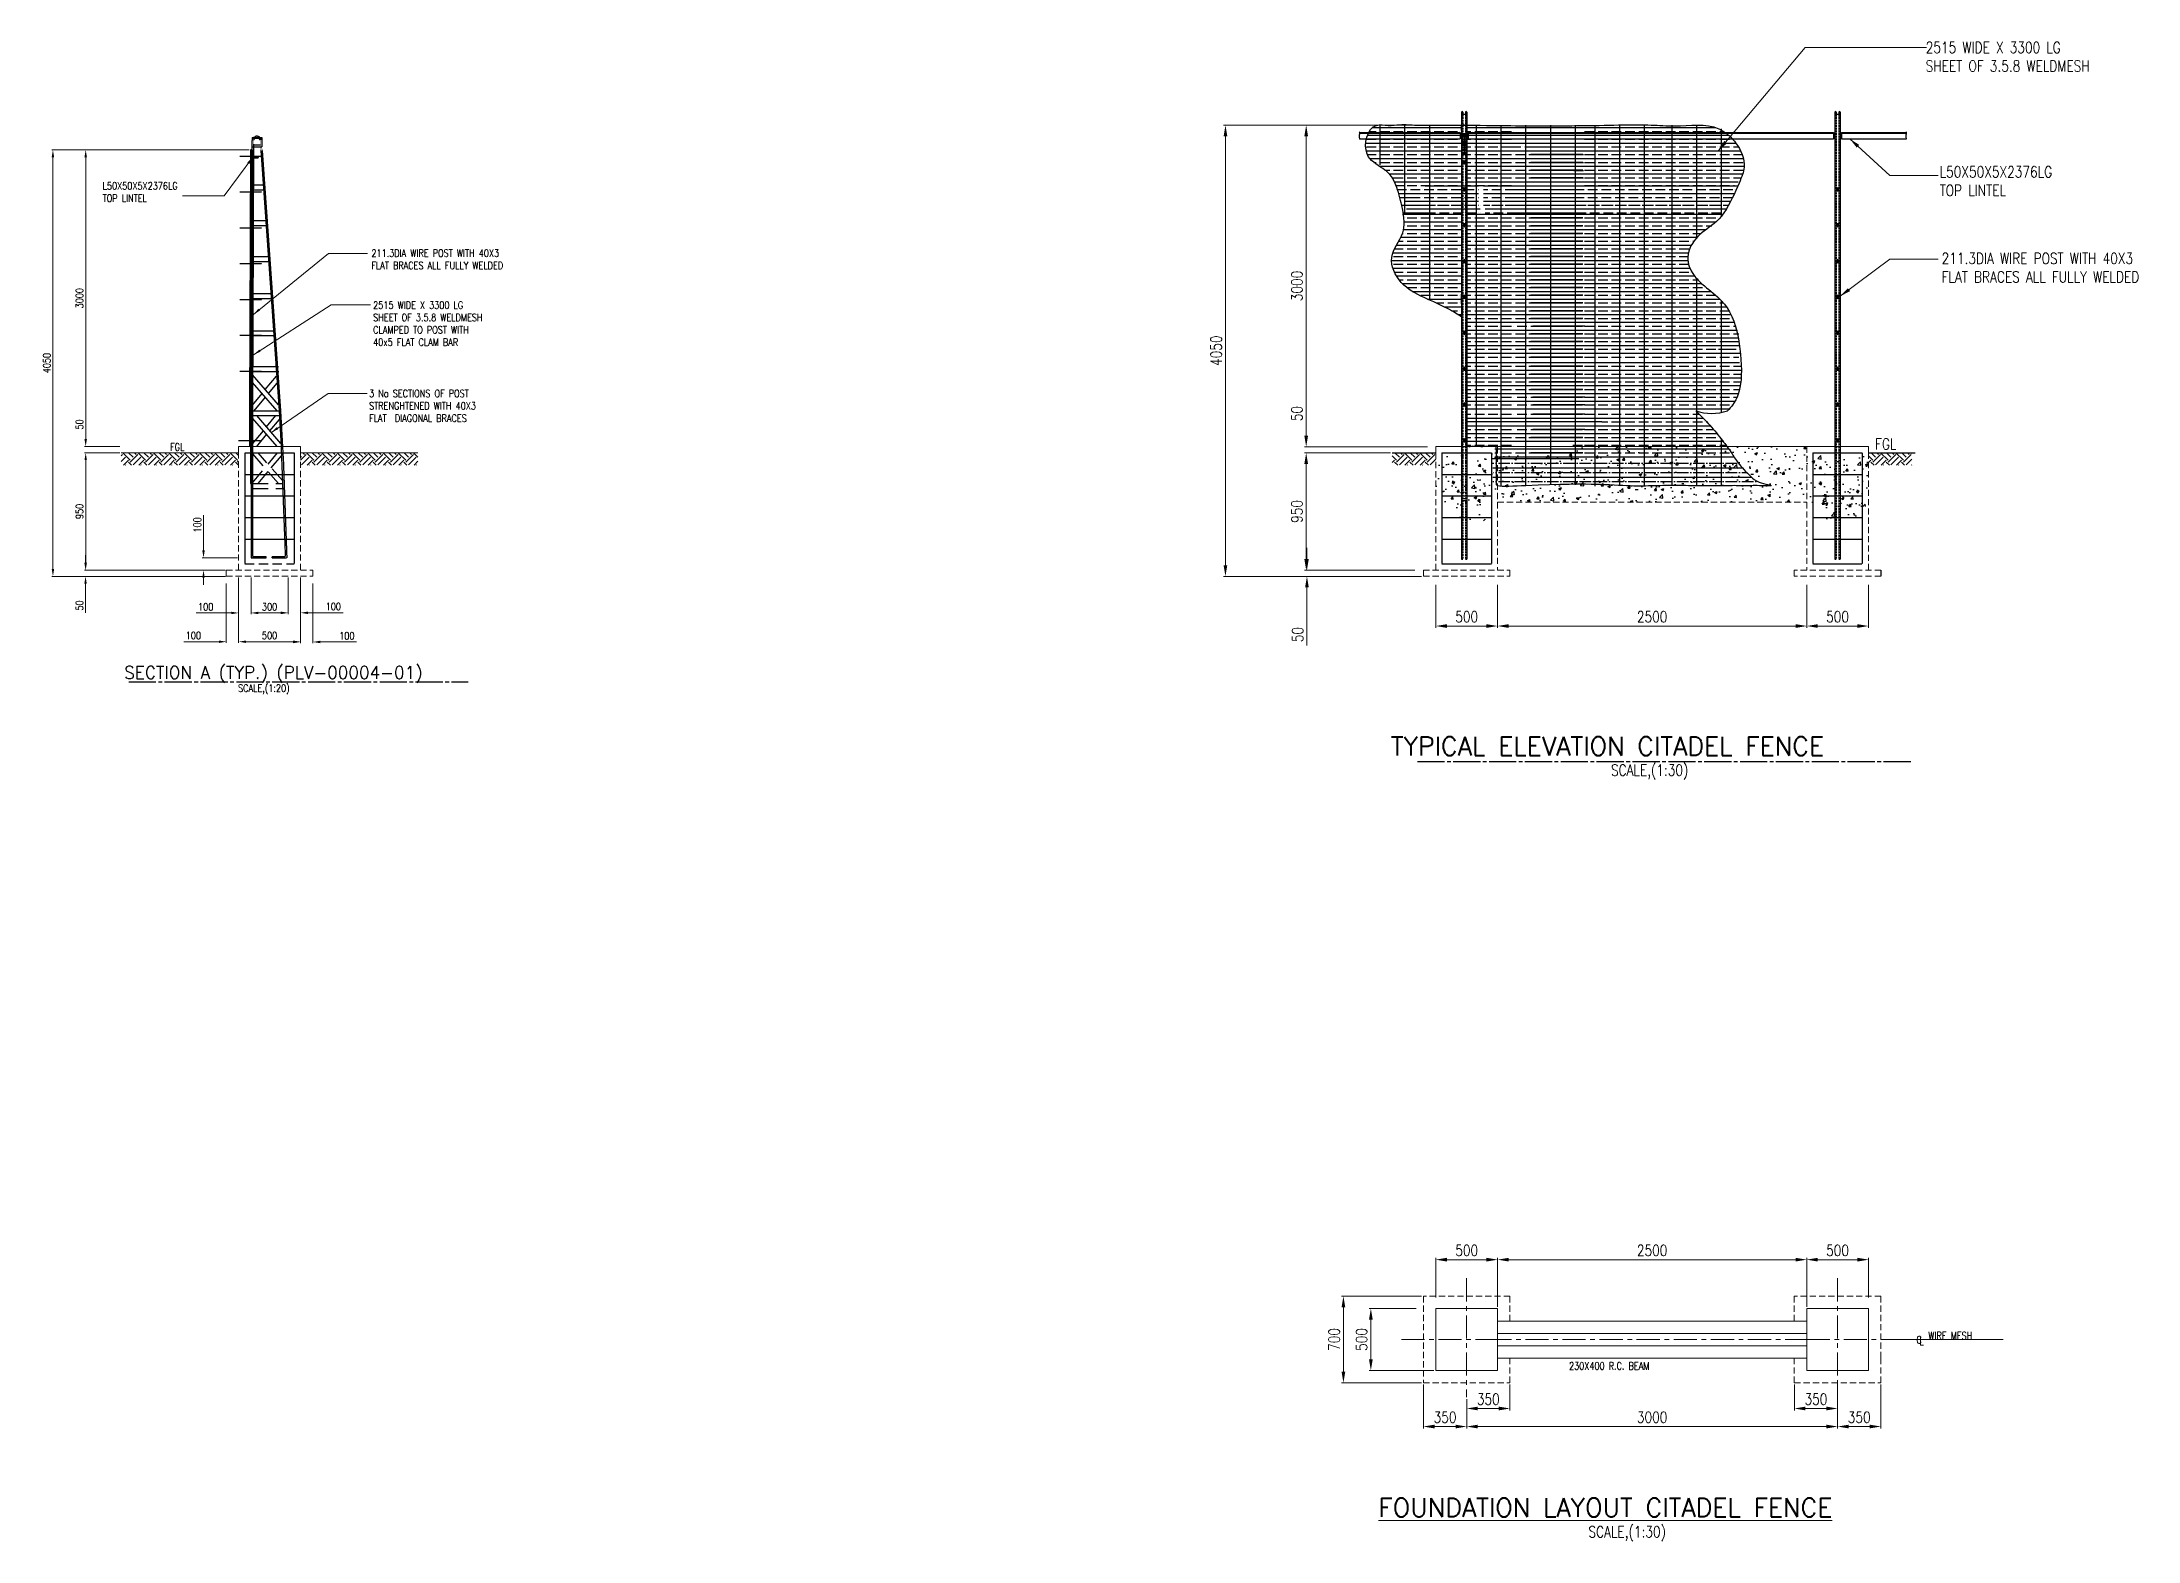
# Model space of a CAD drawing. Header units: inches. Extents: x 181346 to 1685482, y -440516 to 1273429.
# Drawn here: x 1668529 to 1685482, y 851696 to 863824 of the extents above; entities that cross this region are included whole.
import ezdxf

# ---------------------------------------------------------------- set-up
doc = ezdxf.new("R2010")
doc.units = ezdxf.units.IN
doc.header["$LTSCALE"] = 10
doc.header["$MEASUREMENT"] = 0
for name, pattern in [('CENTER', [2, 1.25, -0.25, 0.25, -0.25]), ('CENTER2', [1.125, 0.75, -0.125, 0.125, -0.125]), ('CENTRE', [29, 22, -2, 3, -2]), ('CONTINOUS', [0]), ('DASHED', [19.05, 12.7, -6.35]), ('HIDDEN', [0.375, 0.25, -0.125]), ('HIDDEN2', [0.1875, 0.125, -0.0625])]:
    doc.linetypes.add(name, pattern=pattern)
doc.layers.get('0').update_dxf_attribs({"lineweight": 0})
for name, color, linetype, lineweight in [('@ TEXT', 1, 'Continuous', 13), ('@NEW DIMENSION', 1, 'CONTINOUS', 5), ('CENTRELINE 1', 2, 'CENTER2', 9), ('GROUND BEAMS', 7, 'Continuous', 9)]:
    doc.layers.add(name, color=color, linetype=linetype, lineweight=lineweight)
for name, color, linetype in [('DIM200', 2, 'Continuous'), ('DRAIN', 4, 'CENTRE'), ('HATCH', 9, 'Continuous'), ('Section', 3, 'Continuous'), ('STRUCT BEAM INT', 5, 'HIDDEN2'), ('STRUCT REINF', 4, 'Continuous')]:
    doc.layers.add(name, color=color, linetype=linetype)
doc.styles.add('ROMANS', font='romans.shx', dxfattribs={"width": 0.8})
doc.dimstyles.new('Scale20', dxfattribs={"dimscale": 20, "dimtxt": 3, "dimasz": 3, "dimexe": 0.5, "dimexo": 0.5, "dimgap": 1, "dimtad": 1, "dimdec": 0, "dimzin": 0, "dimdsep": 46, "dimtxsty": 'ROMANS', "dimcen": 2, "dimclrd": 4, "dimclre": 2, "dimclrt": 1, "dimadec": 0, "dimazin": 0, "dimtfac": 1, "dimtdec": 0, "dimtofl": 0, "dimtmove": 0, "dimatfit": 3, "dimfxl": 1, "dimtolj": 1, "dimtzin": 0, "dimlwd": 5, "dimlwe": 5, "dimarcsym": 0})
doc.dimstyles.new('Scale30', dxfattribs={"dimscale": 30, "dimtxt": 3, "dimasz": 3, "dimexe": 0.5, "dimexo": 0.5, "dimgap": 1, "dimtad": 1, "dimdec": 0, "dimzin": 0, "dimdsep": 46, "dimtxsty": 'ROMANS', "dimcen": 2, "dimclrd": 4, "dimclre": 2, "dimclrt": 1, "dimadec": 0, "dimazin": 0, "dimtfac": 1, "dimtdec": 0, "dimtofl": 0, "dimtmove": 0, "dimatfit": 3, "dimfxl": 1, "dimtolj": 1, "dimtzin": 0, "dimlwd": 5, "dimlwe": 5, "dimarcsym": 0})

msp = doc.modelspace()

# ---------------------------------------------------------------- texts
at = {"layer": '@ TEXT', "color": 1, "style": 'ROMANS', "width": 0.8}
for s, height, p in [('SCALE,(1:20)', 60, (1670115.1, 858566.5)), ('SCALE,(1:30)', 90, (1681218.9, 857888.2)), ('SCALE,(1:30)', 90, (1681037, 851726.4))]:
    msp.add_text(s, height=height, dxfattribs=at).set_placement(p)
at = {"layer": '@ TEXT', "color": 1, "style": 'ROMANS'}
msp.add_text('%%UFOUNDATION LAYOUT CITADEL FENCE', height=150, dxfattribs=at).set_placement((1679338.3, 851892.9))
at = {"layer": '@ TEXT', "color": 1, "width": 2409.923, "attachment_point": 1, "style": 'ROMANS'}
for s, insert, char_height in [('2515 WIDE X 3300 LG\\PSHEET OF 3.5.8 WELDMESH', (1683764.5, 863824.4), 90), ('L50X50X5X2376LG\\PTOP LINTEL', (1683877, 862818), 90), ('L50X50X5X2376LG\\PTOP LINTEL', (1669020, 862689.5), 60), ('211.3DIA WIRE POST WITH 40X3\\PFLAT BRACES ALL FULLY WELDED \\P            ', (1671193.7, 862145.6), 60), ('211.3DIA WIRE POST WITH 40X3\\PFLAT BRACES ALL FULLY WELDED \\P            ', (1683892.9, 862118.1), 90), ('2515 WIDE X 3300 LG\\PSHEET OF 3.5.8 WELDMESH\\PCLAMPED TO POST WITH\\P40x5 FLAT CLAM BAR', (1671208, 861725), 60), ('3 No SECTIONS OF POST\\PSTRENGHTENED WITH 40X3\\PFLAT  DIAGONAL BRACES ', (1671175.1, 861010.3), 60), ('FGL       ', (1669565.5, 860577.2), 60), ('FGL  ', (1683354.5, 860616.7), 90), ('C', (1683689.1, 853353.7), 60), ('L', (1683713.1, 853342.5), 60), ('WIRE MESH', (1683785.6, 853388.3), 60), ('\\A1;230X400 R.C. BEAM', (1680879.7, 853143), 60)]:
    msp.add_mtext(s, dxfattribs=dict(at, insert=insert, char_height=char_height))
at = {"layer": 'DRAIN', "color": 1, "style": 'ROMANS'}
for s, height, p in [(' SECTION A (TYP.) (PLV-00004-01) ', 100, (1669126.2, 858673)), ('     TYPICAL ELEVATION CITADEL FENCE ', 150, (1678879.8, 858052.8))]:
    msp.add_text(s, height=height, dxfattribs=at).set_placement(p)

# ---------------------------------------------------------------- blocks, each defined once
blk = doc.blocks.new('*D37')
at = {"layer": '@NEW DIMENSION', "color": 4, "lineweight": 5, "transparency": 16777216}
for p, q in [((1670220, 859491), (1670220, 859195)), ((1670520, 859491), (1670520, 859195)), ((1670460, 859205), (1670280, 859205))]:
    blk.add_line(p, q, dxfattribs=at)
at = {"layer": '@NEW DIMENSION', "color": 4, "transparency": 16777216}
for points in [[(1670280, 859215), (1670280, 859195), (1670220, 859205)], [(1670460, 859215), (1670460, 859195), (1670520, 859205)]]:
    blk.add_solid(points, dxfattribs=at)
at = {"layer": 'Defpoints', "color": 0, "transparency": 16777216}
for p in [(1670220, 859501), (1670520, 859501), (1670220, 859205)]:
    blk.add_point(p, dxfattribs=at)
at = {"layer": '@NEW DIMENSION', "color": 1, "transparency": 16777216, "insert": (1670370, 859255), "char_height": 60, "attachment_point": 5, "style": 'ROMANS'}
blk.add_mtext('\\A1;300', dxfattribs=at)
blk = doc.blocks.new('*D38')
at = {"layer": '@NEW DIMENSION', "color": 4, "lineweight": 5, "transparency": 16777216}
for p, q in [((1670120, 859491), (1670120, 859195)), ((1670220, 859491), (1670220, 859195)), ((1670060, 859205), (1669776, 859205)), ((1670280, 859205), (1670340, 859205))]:
    blk.add_line(p, q, dxfattribs=at)
at = {"layer": '@NEW DIMENSION', "color": 4, "transparency": 16777216}
for points in [[(1670060, 859215), (1670060, 859195), (1670120, 859205)], [(1670280, 859215), (1670280, 859195), (1670220, 859205)]]:
    blk.add_solid(points, dxfattribs=at)
at = {"layer": 'Defpoints', "color": 0, "transparency": 16777216}
for p in [(1670120, 859501), (1670220, 859501), (1670120, 859205)]:
    blk.add_point(p, dxfattribs=at)
at = {"layer": '@NEW DIMENSION', "color": 1, "transparency": 16777216, "insert": (1669854, 859255), "char_height": 60, "attachment_point": 5, "style": 'ROMANS'}
blk.add_mtext('\\A1;100', dxfattribs=at)
blk = doc.blocks.new('*D39')
at = {"layer": '@NEW DIMENSION', "color": 4, "lineweight": 5, "transparency": 16777216}
for p, q in [((1670620, 859443), (1670620, 858960)), ((1670720, 859443), (1670720, 858960)), ((1670560, 858970), (1670500, 858970)), ((1670780, 858970), (1671073, 858970))]:
    blk.add_line(p, q, dxfattribs=at)
at = {"layer": '@NEW DIMENSION', "color": 4, "transparency": 16777216}
for points in [[(1670560, 858980), (1670560, 858960), (1670620, 858970)], [(1670780, 858980), (1670780, 858960), (1670720, 858970)]]:
    blk.add_solid(points, dxfattribs=at)
at = {"layer": 'Defpoints', "color": 0, "transparency": 16777216}
for p in [(1670620, 859453), (1670720, 859453), (1670620, 858970)]:
    blk.add_point(p, dxfattribs=at)
at = {"layer": '@NEW DIMENSION', "color": 1, "transparency": 16777216, "insert": (1670995, 859020), "char_height": 60, "attachment_point": 5, "style": 'ROMANS'}
blk.add_mtext('\\A1;100', dxfattribs=at)
blk = doc.blocks.new('*D40')
at = {"layer": '@NEW DIMENSION', "color": 4, "lineweight": 5, "transparency": 16777216}
for p, q in [((1670120, 859491), (1670120, 858962)), ((1670620, 859491), (1670620, 858962)), ((1670560, 858972), (1670180, 858972))]:
    blk.add_line(p, q, dxfattribs=at)
at = {"layer": '@NEW DIMENSION', "color": 4, "transparency": 16777216}
for points in [[(1670180, 858982), (1670180, 858962), (1670120, 858972)], [(1670560, 858982), (1670560, 858962), (1670620, 858972)]]:
    blk.add_solid(points, dxfattribs=at)
at = {"layer": 'Defpoints', "color": 0, "transparency": 16777216}
for p in [(1670120, 859501), (1670620, 859501), (1670120, 858972)]:
    blk.add_point(p, dxfattribs=at)
at = {"layer": '@NEW DIMENSION', "color": 1, "transparency": 16777216, "insert": (1670370, 859022), "char_height": 60, "attachment_point": 5, "style": 'ROMANS'}
blk.add_mtext('\\A1;500', dxfattribs=at)
blk = doc.blocks.new('*D41')
at = {"layer": '@NEW DIMENSION', "color": 4, "lineweight": 5, "transparency": 16777216}
for p, q in [((1670020, 859443), (1670020, 858962)), ((1670120, 859443), (1670120, 858962)), ((1669960, 858972), (1669676, 858972)), ((1670180, 858972), (1670240, 858972))]:
    blk.add_line(p, q, dxfattribs=at)
at = {"layer": '@NEW DIMENSION', "color": 4, "transparency": 16777216}
for points in [[(1669960, 858982), (1669960, 858962), (1670020, 858972)], [(1670180, 858982), (1670180, 858962), (1670120, 858972)]]:
    blk.add_solid(points, dxfattribs=at)
at = {"layer": 'Defpoints', "color": 0, "transparency": 16777216}
for p in [(1670020, 859453), (1670120, 859453), (1670020, 858972)]:
    blk.add_point(p, dxfattribs=at)
at = {"layer": '@NEW DIMENSION', "color": 1, "transparency": 16777216, "insert": (1669754, 859022), "char_height": 60, "attachment_point": 5, "style": 'ROMANS'}
blk.add_mtext('\\A1;100', dxfattribs=at)
blk = doc.blocks.new('RFTYUJK')
at = {"layer": 'DIM200', "color": 4}
for p, q in [((76250, 62179), (76267, 62179)), ((76253, 62172), (76253, 62186)), ((76259, 62194), (76259, 62163)), ((76265, 62172), (76265, 62186))]:
    blk.add_line(p, q, dxfattribs=at)
for centre, start, end in [((76259, 62185), 3.0108, 176.9892), ((76259, 62172), 183.0108, 356.9892)]:
    blk.add_arc(centre, 6.01, start, end, dxfattribs=at)
blk = doc.blocks.new('*D42')
at = {"layer": '@NEW DIMENSION', "color": 4, "lineweight": 5, "transparency": 16777216}
for p, q in [((1669836, 859711), (1669836, 859995)), ((1670110, 859651), (1669826, 859651)), ((1670010, 859551), (1669826, 859551)), ((1669836, 859491), (1669836, 859431))]:
    blk.add_line(p, q, dxfattribs=at)
at = {"layer": '@NEW DIMENSION', "color": 4, "transparency": 16777216}
for points in [[(1669826, 859711), (1669846, 859711), (1669836, 859651)], [(1669826, 859491), (1669846, 859491), (1669836, 859551)]]:
    blk.add_solid(points, dxfattribs=at)
at = {"layer": 'Defpoints', "color": 0, "transparency": 16777216}
for p in [(1669836, 859551), (1670020, 859551), (1670120, 859651)]:
    blk.add_point(p, dxfattribs=at)
at = {"layer": '@NEW DIMENSION', "color": 1, "transparency": 16777216, "insert": (1669786, 859917), "char_height": 60, "attachment_point": 5, "rotation": 90, "style": 'ROMANS'}
blk.add_mtext('\\A1;100', dxfattribs=at)
blk = doc.blocks.new('*D43')
at = {"layer": '@NEW DIMENSION', "color": 4, "lineweight": 5, "transparency": 16777216}
for p, q in [((1670520, 859491), (1670520, 859196)), ((1670620, 859491), (1670620, 859196)), ((1670460, 859206), (1670400, 859206)), ((1670680, 859206), (1670964, 859206))]:
    blk.add_line(p, q, dxfattribs=at)
at = {"layer": '@NEW DIMENSION', "color": 4, "transparency": 16777216}
for points in [[(1670460, 859216), (1670460, 859196), (1670520, 859206)], [(1670680, 859216), (1670680, 859196), (1670620, 859206)]]:
    blk.add_solid(points, dxfattribs=at)
at = {"layer": 'Defpoints', "color": 0, "transparency": 16777216}
for p in [(1670520, 859501), (1670620, 859501), (1670520, 859206)]:
    blk.add_point(p, dxfattribs=at)
at = {"layer": '@NEW DIMENSION', "color": 1, "transparency": 16777216, "insert": (1670886, 859256), "char_height": 60, "attachment_point": 5, "style": 'ROMANS'}
blk.add_mtext('\\A1;100', dxfattribs=at)
blk = doc.blocks.new('*D44')
at = {"layer": '@NEW DIMENSION', "color": 4, "lineweight": 5, "transparency": 16777216}
for p, q in [((1678760, 859641), (1678760, 859731)), ((1678760, 859411), (1678760, 858941))]:
    blk.add_line(p, q, dxfattribs=at)
at = {"layer": '@NEW DIMENSION', "color": 2, "lineweight": 5, "transparency": 16777216}
for p, q in [((1678977, 859551), (1678745, 859551)), ((1679683, 859501), (1678745, 859501))]:
    blk.add_line(p, q, dxfattribs=at)
at = {"layer": '@NEW DIMENSION', "color": 4, "transparency": 16777216}
for points in [[(1678745, 859641), (1678775, 859641), (1678760, 859551)], [(1678745, 859411), (1678775, 859411), (1678760, 859501)]]:
    blk.add_solid(points, dxfattribs=at)
at = {"layer": 'Defpoints', "color": 0, "transparency": 16777216}
for p in [(1678760, 859551), (1678992, 859551), (1679698, 859501)]:
    blk.add_point(p, dxfattribs=at)
at = {"layer": '@NEW DIMENSION', "color": 1, "transparency": 16777216, "insert": (1678685, 859030), "char_height": 90, "attachment_point": 5, "rotation": 90, "style": 'ROMANS'}
blk.add_mtext('\\A1;50', dxfattribs=at)
blk = doc.blocks.new('*D45')
at = {"layer": '@NEW DIMENSION', "color": 2, "lineweight": 5, "transparency": 16777216}
for p, q in [((1679026, 860501), (1678739, 860501)), ((1679633, 859551), (1678739, 859551))]:
    blk.add_line(p, q, dxfattribs=at)
at = {"layer": '@NEW DIMENSION', "color": 4, "lineweight": 5, "transparency": 16777216}
blk.add_line((1678754, 859641), (1678754, 860411), dxfattribs=at)
at = {"layer": '@NEW DIMENSION', "color": 4, "transparency": 16777216}
for points in [[(1678739, 860411), (1678769, 860411), (1678754, 860501)], [(1678739, 859641), (1678769, 859641), (1678754, 859551)]]:
    blk.add_solid(points, dxfattribs=at)
at = {"layer": 'Defpoints', "color": 0, "transparency": 16777216}
for p in [(1678754, 860501), (1679041, 860501), (1679648, 859551)]:
    blk.add_point(p, dxfattribs=at)
at = {"layer": '@NEW DIMENSION', "color": 1, "transparency": 16777216, "insert": (1678679, 860026), "char_height": 90, "attachment_point": 5, "rotation": 90, "style": 'ROMANS'}
blk.add_mtext('\\A1;950', dxfattribs=at)
blk = doc.blocks.new('*D46')
at = {"layer": '@NEW DIMENSION', "color": 4, "lineweight": 5, "transparency": 16777216}
for p, q in [((1678754, 860639), (1678754, 860906)), ((1678754, 860411), (1678754, 860321))]:
    blk.add_line(p, q, dxfattribs=at)
at = {"layer": '@NEW DIMENSION', "color": 2, "lineweight": 5, "transparency": 16777216}
for p, q in [((1679026, 860549), (1678739, 860549)), ((1679435, 860501), (1678739, 860501))]:
    blk.add_line(p, q, dxfattribs=at)
at = {"layer": '@NEW DIMENSION', "color": 4, "transparency": 16777216}
for points in [[(1678739, 860639), (1678769, 860639), (1678754, 860549)], [(1678739, 860411), (1678769, 860411), (1678754, 860501)]]:
    blk.add_solid(points, dxfattribs=at)
at = {"layer": 'Defpoints', "color": 0, "transparency": 16777216}
for p in [(1678754, 860549), (1679041, 860549), (1679450, 860501)]:
    blk.add_point(p, dxfattribs=at)
at = {"layer": '@NEW DIMENSION', "color": 1, "transparency": 16777216, "insert": (1678679, 860818), "char_height": 90, "attachment_point": 5, "rotation": 90, "style": 'ROMANS'}
blk.add_mtext('\\A1;50', dxfattribs=at)
blk = doc.blocks.new('*D47')
at = {"layer": '@NEW DIMENSION', "color": 2, "lineweight": 5, "transparency": 16777216}
for p, q in [((1679077, 863151), (1678739, 863151)), ((1679735, 860549), (1678739, 860549))]:
    blk.add_line(p, q, dxfattribs=at)
at = {"layer": '@NEW DIMENSION', "color": 4, "lineweight": 5, "transparency": 16777216}
blk.add_line((1678754, 860639), (1678754, 863061), dxfattribs=at)
at = {"layer": '@NEW DIMENSION', "color": 4, "transparency": 16777216}
for points in [[(1678739, 863061), (1678769, 863061), (1678754, 863151)], [(1678739, 860639), (1678769, 860639), (1678754, 860549)]]:
    blk.add_solid(points, dxfattribs=at)
at = {"layer": 'Defpoints', "color": 0, "transparency": 16777216}
for p in [(1678754, 863151), (1679092, 863151), (1679750, 860549)]:
    blk.add_point(p, dxfattribs=at)
at = {"layer": '@NEW DIMENSION', "color": 1, "transparency": 16777216, "insert": (1678679, 861850), "char_height": 90, "attachment_point": 5, "rotation": 90, "style": 'ROMANS'}
blk.add_mtext('\\A1;3000', dxfattribs=at)
blk = doc.blocks.new('*D48')
at = {"layer": '@NEW DIMENSION', "color": 2, "lineweight": 5, "transparency": 16777216}
for p, q in [((1679871, 863151), (1678086, 863151)), ((1679687, 859501), (1678086, 859501))]:
    blk.add_line(p, q, dxfattribs=at)
at = {"layer": '@NEW DIMENSION', "color": 4, "lineweight": 5, "transparency": 16777216}
blk.add_line((1678101, 859591), (1678101, 863061), dxfattribs=at)
at = {"layer": '@NEW DIMENSION', "color": 4, "transparency": 16777216}
for points in [[(1678086, 863061), (1678116, 863061), (1678101, 863151)], [(1678086, 859591), (1678116, 859591), (1678101, 859501)]]:
    blk.add_solid(points, dxfattribs=at)
at = {"layer": 'Defpoints', "color": 0, "transparency": 16777216}
for p in [(1678101, 863151), (1679886, 863151), (1679702, 859501)]:
    blk.add_point(p, dxfattribs=at)
at = {"layer": '@NEW DIMENSION', "color": 1, "transparency": 16777216, "insert": (1678026, 861326), "char_height": 90, "attachment_point": 5, "rotation": 90, "style": 'ROMANS'}
blk.add_mtext('\\A1;4050', dxfattribs=at)
blk = doc.blocks.new('*D49')
at = {"layer": '@NEW DIMENSION', "color": 2, "lineweight": 5, "transparency": 16777216}
for p, q in [((1679802, 859432), (1679802, 859084)), ((1680302, 859432), (1680302, 859084))]:
    blk.add_line(p, q, dxfattribs=at)
at = {"layer": '@NEW DIMENSION', "color": 4, "lineweight": 5, "transparency": 16777216}
blk.add_line((1680212, 859099), (1679892, 859099), dxfattribs=at)
at = {"layer": '@NEW DIMENSION', "color": 4, "transparency": 16777216}
for points in [[(1679892, 859114), (1679892, 859084), (1679802, 859099)], [(1680212, 859114), (1680212, 859084), (1680302, 859099)]]:
    blk.add_solid(points, dxfattribs=at)
at = {"layer": 'Defpoints', "color": 0, "transparency": 16777216}
for p in [(1679802, 859447), (1680302, 859447), (1679802, 859099)]:
    blk.add_point(p, dxfattribs=at)
at = {"layer": '@NEW DIMENSION', "color": 1, "transparency": 16777216, "insert": (1680052, 859174), "char_height": 90, "attachment_point": 5, "style": 'ROMANS'}
blk.add_mtext('\\A1;500', dxfattribs=at)
blk = doc.blocks.new('*D50')
at = {"layer": '@NEW DIMENSION', "color": 2, "lineweight": 5, "transparency": 16777216}
for p, q in [((1682802, 859432), (1682802, 859084)), ((1683302, 859432), (1683302, 859084))]:
    blk.add_line(p, q, dxfattribs=at)
at = {"layer": '@NEW DIMENSION', "color": 4, "lineweight": 5, "transparency": 16777216}
blk.add_line((1683212, 859099), (1682892, 859099), dxfattribs=at)
at = {"layer": '@NEW DIMENSION', "color": 4, "transparency": 16777216}
for points in [[(1682892, 859114), (1682892, 859084), (1682802, 859099)], [(1683212, 859114), (1683212, 859084), (1683302, 859099)]]:
    blk.add_solid(points, dxfattribs=at)
at = {"layer": 'Defpoints', "color": 0, "transparency": 16777216}
for p in [(1682802, 859447), (1683302, 859447), (1682802, 859099)]:
    blk.add_point(p, dxfattribs=at)
at = {"layer": '@NEW DIMENSION', "color": 1, "transparency": 16777216, "insert": (1683052, 859174), "char_height": 90, "attachment_point": 5, "style": 'ROMANS'}
blk.add_mtext('\\A1;500', dxfattribs=at)
blk = doc.blocks.new('*D51')
at = {"layer": '@NEW DIMENSION', "color": 2, "lineweight": 5, "transparency": 16777216}
for p, q in [((1669110, 859551), (1668872, 859551)), ((1670010, 859501), (1668872, 859501))]:
    blk.add_line(p, q, dxfattribs=at)
at = {"layer": '@NEW DIMENSION', "color": 4, "lineweight": 5, "transparency": 16777216}
for p, q in [((1668882, 859611), (1668882, 859671)), ((1668882, 859441), (1668882, 859206))]:
    blk.add_line(p, q, dxfattribs=at)
at = {"layer": '@NEW DIMENSION', "color": 4, "transparency": 16777216}
for points in [[(1668872, 859611), (1668892, 859611), (1668882, 859551)], [(1668872, 859441), (1668892, 859441), (1668882, 859501)]]:
    blk.add_solid(points, dxfattribs=at)
at = {"layer": 'Defpoints', "color": 0, "transparency": 16777216}
for p in [(1668882, 859551), (1669120, 859551), (1670020, 859501)]:
    blk.add_point(p, dxfattribs=at)
at = {"layer": '@NEW DIMENSION', "color": 1, "transparency": 16777216, "insert": (1668832, 859265), "char_height": 60, "attachment_point": 5, "rotation": 90, "style": 'ROMANS'}
blk.add_mtext('\\A1;50', dxfattribs=at)
blk = doc.blocks.new('*D52')
at = {"layer": '@NEW DIMENSION', "color": 4, "lineweight": 5, "transparency": 16777216}
for p, q in [((1669160, 860501), (1668873, 860501)), ((1668883, 859611), (1668883, 860441)), ((1669960, 859551), (1668873, 859551))]:
    blk.add_line(p, q, dxfattribs=at)
at = {"layer": '@NEW DIMENSION', "color": 4, "transparency": 16777216}
for points in [[(1668873, 860441), (1668893, 860441), (1668883, 860501)], [(1668873, 859611), (1668893, 859611), (1668883, 859551)]]:
    blk.add_solid(points, dxfattribs=at)
at = {"layer": 'Defpoints', "color": 0, "transparency": 16777216}
for p in [(1668883, 860501), (1669170, 860501), (1669970, 859551)]:
    blk.add_point(p, dxfattribs=at)
at = {"layer": '@NEW DIMENSION', "color": 1, "transparency": 16777216, "insert": (1668833, 860026), "char_height": 60, "attachment_point": 5, "rotation": 90, "style": 'ROMANS'}
blk.add_mtext('\\A1;950', dxfattribs=at)
blk = doc.blocks.new('*D53')
at = {"layer": '@NEW DIMENSION', "color": 4, "lineweight": 5, "transparency": 16777216}
for p, q in [((1668883, 860611), (1668883, 860789)), ((1669160, 860551), (1668873, 860551)), ((1669126, 860501), (1668873, 860501)), ((1668883, 860441), (1668883, 860381))]:
    blk.add_line(p, q, dxfattribs=at)
at = {"layer": '@NEW DIMENSION', "color": 4, "transparency": 16777216}
for points in [[(1668873, 860611), (1668893, 860611), (1668883, 860551)], [(1668873, 860441), (1668893, 860441), (1668883, 860501)]]:
    blk.add_solid(points, dxfattribs=at)
at = {"layer": 'Defpoints', "color": 0, "transparency": 16777216}
for p in [(1668883, 860551), (1669170, 860551), (1669136, 860501)]:
    blk.add_point(p, dxfattribs=at)
at = {"layer": '@NEW DIMENSION', "color": 1, "transparency": 16777216, "insert": (1668833, 860730), "char_height": 60, "attachment_point": 5, "rotation": 90, "style": 'ROMANS'}
blk.add_mtext('\\A1;50', dxfattribs=at)
blk = doc.blocks.new('*D54')
at = {"layer": '@NEW DIMENSION', "color": 4, "lineweight": 5, "transparency": 16777216}
for p, q in [((1669219, 862951), (1668873, 862951)), ((1668883, 860611), (1668883, 862891)), ((1669130, 860551), (1668873, 860551))]:
    blk.add_line(p, q, dxfattribs=at)
at = {"layer": '@NEW DIMENSION', "color": 4, "transparency": 16777216}
for points in [[(1668873, 862891), (1668893, 862891), (1668883, 862951)], [(1668873, 860611), (1668893, 860611), (1668883, 860551)]]:
    blk.add_solid(points, dxfattribs=at)
at = {"layer": 'Defpoints', "color": 0, "transparency": 16777216}
for p in [(1668883, 862951), (1669229, 862951), (1669140, 860551)]:
    blk.add_point(p, dxfattribs=at)
at = {"layer": '@NEW DIMENSION', "color": 1, "transparency": 16777216, "insert": (1668833, 861751), "char_height": 60, "attachment_point": 5, "rotation": 90, "style": 'ROMANS'}
blk.add_mtext('\\A1;3000', dxfattribs=at)
blk = doc.blocks.new('*D55')
at = {"layer": '@NEW DIMENSION', "color": 4, "lineweight": 5, "transparency": 16777216}
for p, q in [((1670206, 862951), (1668608, 862951)), ((1668618, 859561), (1668618, 862891)), ((1670013, 859501), (1668608, 859501))]:
    blk.add_line(p, q, dxfattribs=at)
at = {"layer": '@NEW DIMENSION', "color": 4, "transparency": 16777216}
for points in [[(1668608, 862891), (1668628, 862891), (1668618, 862951)], [(1668608, 859561), (1668628, 859561), (1668618, 859501)]]:
    blk.add_solid(points, dxfattribs=at)
at = {"layer": 'Defpoints', "color": 0, "transparency": 16777216}
for p in [(1668618, 862951), (1670216, 862951), (1670023, 859501)]:
    blk.add_point(p, dxfattribs=at)
at = {"layer": '@NEW DIMENSION', "color": 1, "transparency": 16777216, "insert": (1668568, 861226), "char_height": 60, "attachment_point": 5, "rotation": 90, "style": 'ROMANS'}
blk.add_mtext('\\A1;4050', dxfattribs=at)
blk = doc.blocks.new('*D56')
at = {"layer": '@ TEXT', "color": 2, "lineweight": 5, "transparency": 16777216}
for p, q in [((1679644, 853577), (1679262, 853577)), ((1679787, 853077), (1679262, 853077))]:
    blk.add_line(p, q, dxfattribs=at)
at = {"layer": '@ TEXT', "color": 4, "lineweight": 5, "transparency": 16777216}
blk.add_line((1679277, 853167), (1679277, 853487), dxfattribs=at)
at = {"layer": '@ TEXT', "color": 4, "transparency": 16777216}
for points in [[(1679262, 853487), (1679292, 853487), (1679277, 853577)], [(1679262, 853167), (1679292, 853167), (1679277, 853077)]]:
    blk.add_solid(points, dxfattribs=at)
at = {"layer": 'Defpoints', "color": 0, "transparency": 16777216}
for p in [(1679277, 853577), (1679659, 853577), (1679802, 853077)]:
    blk.add_point(p, dxfattribs=at)
at = {"layer": '@ TEXT', "color": 1, "transparency": 16777216, "insert": (1679202, 853327), "char_height": 90, "attachment_point": 5, "rotation": 90, "style": 'ROMANS'}
blk.add_mtext('\\A1;500', dxfattribs=at)
blk = doc.blocks.new('*D57')
at = {"layer": '@ TEXT', "color": 2, "lineweight": 5, "transparency": 16777216}
for p, q in [((1679802, 853666), (1679802, 853988)), ((1680302, 853666), (1680302, 853988))]:
    blk.add_line(p, q, dxfattribs=at)
at = {"layer": '@ TEXT', "color": 4, "lineweight": 5, "transparency": 16777216}
blk.add_line((1680212, 853973), (1679892, 853973), dxfattribs=at)
at = {"layer": '@ TEXT', "color": 4, "transparency": 16777216}
for points in [[(1679892, 853988), (1679892, 853958), (1679802, 853973)], [(1680212, 853988), (1680212, 853958), (1680302, 853973)]]:
    blk.add_solid(points, dxfattribs=at)
at = {"layer": 'Defpoints', "color": 0, "transparency": 16777216}
for p in [(1679802, 853973), (1679802, 853651), (1680302, 853651)]:
    blk.add_point(p, dxfattribs=at)
at = {"layer": '@ TEXT', "color": 1, "transparency": 16777216, "insert": (1680052, 854048), "char_height": 90, "attachment_point": 5, "style": 'ROMANS'}
blk.add_mtext('\\A1;500', dxfattribs=at)
blk = doc.blocks.new('*D58')
at = {"layer": '@ TEXT', "color": 2, "lineweight": 5, "transparency": 16777216}
for p, q in [((1682802, 853666), (1682802, 853988)), ((1683302, 853666), (1683302, 853988))]:
    blk.add_line(p, q, dxfattribs=at)
at = {"layer": '@ TEXT', "color": 4, "lineweight": 5, "transparency": 16777216}
blk.add_line((1683212, 853973), (1682892, 853973), dxfattribs=at)
at = {"layer": '@ TEXT', "color": 4, "transparency": 16777216}
for points in [[(1682892, 853988), (1682892, 853958), (1682802, 853973)], [(1683212, 853988), (1683212, 853958), (1683302, 853973)]]:
    blk.add_solid(points, dxfattribs=at)
at = {"layer": 'Defpoints', "color": 0, "transparency": 16777216}
for p in [(1682802, 853973), (1682802, 853651), (1683302, 853651)]:
    blk.add_point(p, dxfattribs=at)
at = {"layer": '@ TEXT', "color": 1, "transparency": 16777216, "insert": (1683052, 854048), "char_height": 90, "attachment_point": 5, "style": 'ROMANS'}
blk.add_mtext('\\A1;500', dxfattribs=at)
blk = doc.blocks.new('*D59')
at = {"color": 2, "lineweight": 5, "transparency": 16777216}
for p, q in [((1680302, 853592), (1680302, 853988)), ((1682802, 853592), (1682802, 853988))]:
    blk.add_line(p, q, dxfattribs=at)
at = {"color": 4, "lineweight": 5, "transparency": 16777216}
blk.add_line((1680392, 853973), (1682712, 853973), dxfattribs=at)
at = {"color": 4, "transparency": 16777216}
for points in [[(1680392, 853988), (1680392, 853958), (1680302, 853973)], [(1682712, 853988), (1682712, 853958), (1682802, 853973)]]:
    blk.add_solid(points, dxfattribs=at)
at = {"layer": 'Defpoints', "color": 0, "transparency": 16777216}
for p in [(1682802, 853973), (1680302, 853577), (1682802, 853577)]:
    blk.add_point(p, dxfattribs=at)
at = {"color": 1, "transparency": 16777216, "insert": (1681552, 854048), "char_height": 90, "attachment_point": 5, "style": 'ROMANS'}
blk.add_mtext('\\A1;2500', dxfattribs=at)
blk = doc.blocks.new('*D60')
at = {"color": 4, "lineweight": 5, "transparency": 16777216}
blk.add_line((1680392, 859099), (1682712, 859099), dxfattribs=at)
at = {"color": 4, "transparency": 16777216}
for points in [[(1680392, 859114), (1680392, 859084), (1680302, 859099)], [(1682712, 859114), (1682712, 859084), (1682802, 859099)]]:
    blk.add_solid(points, dxfattribs=at)
at = {"layer": 'Defpoints', "color": 0, "transparency": 16777216}
for p in [(1680302, 859099), (1682802, 859099), (1682802, 859099)]:
    blk.add_point(p, dxfattribs=at)
at = {"color": 1, "transparency": 16777216, "insert": (1681552, 859174), "char_height": 90, "attachment_point": 5, "style": 'ROMANS'}
blk.add_mtext('\\A1;2500', dxfattribs=at)
blk = doc.blocks.new('*D61')
at = {"color": 2, "lineweight": 5, "transparency": 16777216}
for p, q in [((1679702, 852962), (1679702, 852608)), ((1680052, 852845), (1680052, 852608))]:
    blk.add_line(p, q, dxfattribs=at)
at = {"color": 4, "lineweight": 5, "transparency": 16777216}
blk.add_line((1679792, 852623), (1679962, 852623), dxfattribs=at)
at = {"color": 4, "transparency": 16777216}
for points in [[(1679792, 852638), (1679792, 852608), (1679702, 852623)], [(1679962, 852638), (1679962, 852608), (1680052, 852623)]]:
    blk.add_solid(points, dxfattribs=at)
at = {"layer": 'Defpoints', "color": 0, "transparency": 16777216}
for p in [(1679702, 852977), (1680052, 852860), (1680052, 852623)]:
    blk.add_point(p, dxfattribs=at)
at = {"color": 1, "transparency": 16777216, "insert": (1679877, 852698), "char_height": 90, "attachment_point": 5, "style": 'ROMANS'}
blk.add_mtext('\\A1;350', dxfattribs=at)
blk = doc.blocks.new('*D62')
at = {"color": 2, "lineweight": 5, "transparency": 16777216}
for p, q in [((1679687, 853677), (1679040, 853677)), ((1679687, 852977), (1679040, 852977))]:
    blk.add_line(p, q, dxfattribs=at)
at = {"color": 4, "lineweight": 5, "transparency": 16777216}
blk.add_line((1679055, 853587), (1679055, 853067), dxfattribs=at)
at = {"color": 4, "transparency": 16777216}
for points in [[(1679040, 853587), (1679070, 853587), (1679055, 853677)], [(1679040, 853067), (1679070, 853067), (1679055, 852977)]]:
    blk.add_solid(points, dxfattribs=at)
at = {"layer": 'Defpoints', "color": 0, "transparency": 16777216}
for p in [(1679702, 853677), (1679055, 852977), (1679702, 852977)]:
    blk.add_point(p, dxfattribs=at)
at = {"color": 1, "transparency": 16777216, "insert": (1678980, 853327), "char_height": 90, "attachment_point": 5, "rotation": 90, "style": 'ROMANS'}
blk.add_mtext('\\A1;700', dxfattribs=at)
blk = doc.blocks.new('*D63')
at = {"color": 2, "lineweight": 5, "transparency": 16777216}
for p, q in [((1680052, 852845), (1680052, 852608)), ((1683052, 852821), (1683052, 852608))]:
    blk.add_line(p, q, dxfattribs=at)
at = {"color": 4, "lineweight": 5, "transparency": 16777216}
blk.add_line((1680142, 852623), (1682962, 852623), dxfattribs=at)
at = {"color": 4, "transparency": 16777216}
for points in [[(1680142, 852638), (1680142, 852608), (1680052, 852623)], [(1682962, 852638), (1682962, 852608), (1683052, 852623)]]:
    blk.add_solid(points, dxfattribs=at)
at = {"layer": 'Defpoints', "color": 0, "transparency": 16777216}
for p in [(1680052, 852860), (1683052, 852836), (1683052, 852623)]:
    blk.add_point(p, dxfattribs=at)
at = {"color": 1, "transparency": 16777216, "insert": (1681552, 852698), "char_height": 90, "attachment_point": 5, "style": 'ROMANS'}
blk.add_mtext('\\A1;3000', dxfattribs=at)
blk = doc.blocks.new('*D64')
at = {"color": 2, "lineweight": 5, "transparency": 16777216}
blk.add_line((1683402, 852962), (1683402, 852608), dxfattribs=at)
at = {"color": 4, "lineweight": 5, "transparency": 16777216}
blk.add_line((1683142, 852623), (1683312, 852623), dxfattribs=at)
at = {"color": 4, "transparency": 16777216}
for points in [[(1683142, 852638), (1683142, 852608), (1683052, 852623)], [(1683312, 852638), (1683312, 852608), (1683402, 852623)]]:
    blk.add_solid(points, dxfattribs=at)
at = {"layer": 'Defpoints', "color": 0, "transparency": 16777216}
for p in [(1683402, 852977), (1683052, 852623), (1683402, 852623)]:
    blk.add_point(p, dxfattribs=at)
at = {"color": 1, "transparency": 16777216, "insert": (1683227, 852698), "char_height": 90, "attachment_point": 5, "style": 'ROMANS'}
blk.add_mtext('\\A1;350', dxfattribs=at)
blk = doc.blocks.new('*D65')
at = {"color": 2, "lineweight": 5, "transparency": 16777216}
for p, q in [((1680402, 852962), (1680402, 852754)), ((1680052, 852845), (1680052, 852754))]:
    blk.add_line(p, q, dxfattribs=at)
at = {"color": 4, "lineweight": 5, "transparency": 16777216}
blk.add_line((1680142, 852769), (1680312, 852769), dxfattribs=at)
at = {"color": 4, "transparency": 16777216}
for points in [[(1680142, 852784), (1680142, 852754), (1680052, 852769)], [(1680312, 852784), (1680312, 852754), (1680402, 852769)]]:
    blk.add_solid(points, dxfattribs=at)
at = {"layer": 'Defpoints', "color": 0, "transparency": 16777216}
for p in [(1680402, 852977), (1680052, 852860), (1680402, 852769)]:
    blk.add_point(p, dxfattribs=at)
at = {"color": 1, "transparency": 16777216, "insert": (1680227, 852844), "char_height": 90, "attachment_point": 5, "style": 'ROMANS'}
blk.add_mtext('\\A1;350', dxfattribs=at)
blk = doc.blocks.new('*D66')
at = {"color": 2, "lineweight": 5, "transparency": 16777216}
for p, q in [((1682702, 852962), (1682702, 852754)), ((1683052, 852962), (1683052, 852754))]:
    blk.add_line(p, q, dxfattribs=at)
at = {"color": 4, "lineweight": 5, "transparency": 16777216}
blk.add_line((1682962, 852769), (1682792, 852769), dxfattribs=at)
at = {"color": 4, "transparency": 16777216}
for points in [[(1682792, 852784), (1682792, 852754), (1682702, 852769)], [(1682962, 852784), (1682962, 852754), (1683052, 852769)]]:
    blk.add_solid(points, dxfattribs=at)
at = {"layer": 'Defpoints', "color": 0, "transparency": 16777216}
for p in [(1682702, 852977), (1683052, 852977), (1682702, 852769)]:
    blk.add_point(p, dxfattribs=at)
at = {"color": 1, "transparency": 16777216, "insert": (1682877, 852844), "char_height": 90, "attachment_point": 5, "style": 'ROMANS'}
blk.add_mtext('\\A1;350', dxfattribs=at)

# ---------------------------------------------------------------- dimensions: what is measured, and where the dimension line sits
for base, p1, p2, picture, middle in [((1682801.8, 859098.7), (1680301.8, 859098.7), (1682801.8, 859098.7), '*D60', (1681551.8, 859173.7)), ((1682801.8, 853972.5), (1680301.8, 853576.7), (1682801.8, 853576.7), '*D59', (1681551.8, 854047.5)), ((1680051.8, 852623.4), (1679701.8, 852976.7), (1680051.8, 852859.7), '*D61', (1679876.8, 852698.4)), ((1680401.8, 852769.2), (1680051.8, 852859.7), (1680401.8, 852976.7), '*D65', (1680226.8, 852844.2)), ((1682701.8, 852769.2), (1683051.8, 852976.7), (1682701.8, 852976.7), '*D66', (1682876.8, 852844.2)), ((1683401.8, 852623.4), (1683051.8, 852623.4), (1683401.8, 852976.7), '*D64', (1683226.8, 852698.4)), ((1683051.8, 852623.4), (1680051.8, 852859.7), (1683051.8, 852835.6), '*D63', (1681551.8, 852698.4))]:
    dim = msp.add_linear_dim(base=base, p1=p1, p2=p2, dimstyle='Scale30')
    dim.commit()
    dim.dimension.update_dxf_attribs({"geometry": picture, "text_midpoint": middle})
dim = msp.add_linear_dim(base=(1679054.7, 852976.7), p1=(1679701.8, 853676.7), p2=(1679701.8, 852976.7), angle=90, dimstyle='Scale30')
dim.commit()
dim.dimension.update_dxf_attribs({"geometry": '*D62', "text_midpoint": (1678979.7, 853326.7)})
at = {"layer": '@ TEXT', "color": 1}
for base, p1, p2, picture, middle in [((1679801.8, 853972.5), (1680301.8, 853650.5), (1679801.8, 853650.5), '*D57', (1680051.8, 854047.5)), ((1682801.8, 853972.5), (1683301.8, 853650.5), (1682801.8, 853650.5), '*D58', (1683051.8, 854047.5))]:
    dim = msp.add_linear_dim(base=base, p1=p1, p2=p2, text='500', dimstyle='Scale30', dxfattribs=at)
    dim.commit()
    dim.dimension.update_dxf_attribs({"geometry": picture, "text_midpoint": middle})
dim = msp.add_linear_dim(base=(1679277.4, 853576.7), p1=(1679801.8, 853076.7), p2=(1679659.1, 853576.7), angle=90, text='500', dimstyle='Scale30', dxfattribs=at)
dim.commit()
dim.dimension.update_dxf_attribs({"geometry": '*D56', "text_midpoint": (1679202.4, 853326.7)})
at = {"layer": '@NEW DIMENSION'}
for base, p1, p2, text, picture, middle in [((1678100.7, 863151), (1679701.8, 859501.1), (1679886.3, 863151), '4050', '*D48', (1678025.7, 861326)), ((1678754.5, 863151), (1679750.1, 860549.4), (1679091.6, 863151), '3000', '*D47', (1678679.5, 861850.2)), ((1678754.5, 860549.4), (1679450.3, 860501.1), (1679041.3, 860549.4), '50', '*D46', (1678679.5, 860817.7)), ((1678754.5, 860501.1), (1679648.3, 859551.1), (1679041.3, 860501.1), '950', '*D45', (1678679.5, 860026.1))]:
    dim = msp.add_linear_dim(base=base, p1=p1, p2=p2, angle=90, text=text, dimstyle='Scale30', dxfattribs=at)
    dim.commit()
    dim.dimension.update_dxf_attribs({"geometry": picture, "text_midpoint": middle})
for base, p1, p2, text, picture, middle in [((1668618.3, 862950.9), (1670023.5, 859501.1), (1670216.3, 862950.9), '4050', '*D55', (1668568.3, 861226)), ((1668883.2, 862950.9), (1669140, 860551.1), (1669228.6, 862950.9), '3000', '*D54', (1668833.2, 861751)), ((1668883.2, 860551.1), (1669135.9, 860501.1), (1669170, 860551.1), '50', '*D53', (1668833.2, 860729.9)), ((1668883.2, 860501.1), (1669970, 859551.1), (1669170, 860501.1), '950', '*D52', (1668833.2, 860026.1))]:
    dim = msp.add_linear_dim(base=base, p1=p1, p2=p2, angle=90, text=text, dimstyle='Scale20', override={"dimclre": 4}, dxfattribs=at)
    dim.commit()
    dim.dimension.update_dxf_attribs({"geometry": picture, "text_midpoint": middle})
dim = msp.add_linear_dim(base=(1669835.8, 859551.1), p1=(1670120, 859651.1), p2=(1670020, 859551.1), angle=90, text='100', dimstyle='Scale20', override={"dimclre": 4}, dxfattribs=at)
dim.commit()
dim.dimension.update_dxf_attribs({"geometry": '*D42', "text_midpoint": (1669835.8, 859917.1), "dimtype": 160})
for base, p1, p2, dimstyle, picture, middle in [((1678759.9, 859551.1), (1679698.3, 859501.1), (1678991.6, 859551.1), 'Scale30', '*D44', (1678759.9, 859029.6)), ((1668881.8, 859551.1), (1670020, 859501.1), (1669120.3, 859551.1), 'Scale20', '*D51', (1668881.8, 859265.3))]:
    dim = msp.add_linear_dim(base=base, p1=p1, p2=p2, angle=90, text='50', dimstyle=dimstyle, dxfattribs=at)
    dim.commit()
    dim.dimension.update_dxf_attribs({"geometry": picture, "text_midpoint": middle, "dimtype": 160})
for base, p1, p2, picture, middle in [((1670020, 858971.7), (1670120, 859453.4), (1670020, 859453.4), '*D41', (1669753.9, 858971.7)), ((1670120, 859205.1), (1670220, 859501.1), (1670120, 859501.1), '*D38', (1669853.9, 859205.1)), ((1670520, 859206.2), (1670620, 859501.1), (1670520, 859501.1), '*D43', (1670886, 859206.2)), ((1670620, 858969.7), (1670720, 859453.4), (1670620, 859453.4), '*D39', (1670994.6, 858969.7))]:
    dim = msp.add_linear_dim(base=base, p1=p1, p2=p2, text='100', dimstyle='Scale20', override={"dimclre": 4}, dxfattribs=at)
    dim.commit()
    dim.dimension.update_dxf_attribs({"geometry": picture, "text_midpoint": middle, "dimtype": 160})
for base, p1, p2, text, picture, middle in [((1670120, 858971.7), (1670620, 859501.1), (1670120, 859501.1), '500', '*D40', (1670370, 859021.7)), ((1670220, 859205.1), (1670520, 859501.1), (1670220, 859501.1), '300', '*D37', (1670370, 859255.1))]:
    dim = msp.add_linear_dim(base=base, p1=p1, p2=p2, text=text, dimstyle='Scale20', override={"dimclre": 4}, dxfattribs=at)
    dim.commit()
    dim.dimension.update_dxf_attribs({"geometry": picture, "text_midpoint": middle})
for base, p1, p2, picture, middle in [((1679801.8, 859098.7), (1680301.8, 859446.8), (1679801.8, 859446.8), '*D49', (1680051.8, 859173.7)), ((1682801.8, 859098.7), (1683301.8, 859446.8), (1682801.8, 859446.8), '*D50', (1683051.8, 859173.7))]:
    dim = msp.add_linear_dim(base=base, p1=p1, p2=p2, text='500', dimstyle='Scale30', dxfattribs=at)
    dim.commit()
    dim.dimension.update_dxf_attribs({"geometry": picture, "text_midpoint": middle})

# ---------------------------------------------------------------- hatches: boundary and pattern name
at = {"layer": 'HATCH', "true_color": 0x878787}
h = msp.add_hatch(dxfattribs=at)
h.set_pattern_fill('AR-CONC', color=252, scale=30, style=0)
h.set_pattern_definition([(50, (1609201.46, 801477.3), (215.17805, -18.82564), [22.5, -247.5]), (355, (1609201.46, 801477.3), (-41.6254, 225.65764), [18, -198]), (100.4514, (1609219.39, 801475.73), (173.5528, 206.83186), [19.12206, -210.34263]), (46.1842, (1609201.46, 801537.3), (320.1723, -49.6557), [33.75, -371.25]), (96.6356, (1609228.14, 801533.16), (280.3988, 292.2354), [28.6831, -315.5139]), (351.1842, (1609201.46, 801537.3), (280.3986, 292.2356), [27, -297]), (21, (1609231.46, 801522.3), (179.0721, -120.78567), [22.5, -247.5]), (326, (1609231.46, 801522.3), (72.9946, 217.545), [18, -198]), (71.4514, (1609246.38, 801512.24), (252.0668, 96.75915), [19.12206, -210.34263]), (37.5, (1609201.46, 801477.3), (3.647957, 99.868156), [0, -195.6, 0, -201, 0, -198.75]), (7.5, (1609201.46, 801477.3), (78.92086, 118.32351), [0, -114.6, 0, -191.1, 0, -75.75]), (327.5, (1609134.56, 801477.3), (160.14673, -6.76646), [0, -75, 0, -234, 0, -310.5]), (317.5, (1609104.56, 801477.3), (174.95585, 30.0315), [0, -97.5, 0, -155.4, 0, -220.5])])
h.paths.add_polyline_path([(1680861.8, 860551.1), (1682801.8, 860551.1), (1682801.8, 860101.1), (1680861.8, 860101.1)])
h = msp.add_hatch(dxfattribs=at)
h.set_pattern_fill('EARTH', color=252, scale=350, angle=315, style=0)
h.set_pattern_definition([(315, (1604216.46, 801477.3), (123.74369, -3e-14), [87.5, -87.5]), (315, (1604239.66, 801500.5), (123.74369, -3e-14), [87.5, -87.5]), (315, (1604262.86, 801523.706), (123.74369, -3e-14), [87.5, -87.5]), (45, (1604278.33, 801523.706), (4e-14, 123.74369), [87.5, -87.5]), (45, (1604301.53, 801500.5), (4e-14, 123.74369), [87.5, -87.5]), (45, (1604324.73, 801477.3), (4e-14, 123.74369), [87.5, -87.5])])
h.paths.add_polyline_path([(1670120, 860501.1), (1669462.7, 860501.1), (1669462.4, 860500.4), (1669462, 860501.1), (1669370, 860501.1), (1669370, 860401.1), (1670120, 860401.1)])
h.paths.add_polyline_path([(1669370, 860501.1), (1669170, 860501.1), (1669170, 860401.1), (1669370, 860401.1)])
h.paths.add_polyline_path([(1671370, 860501.1), (1670620, 860501.1), (1670620, 860401.1), (1671370, 860401.1)])
h.paths.add_polyline_path([(1671570, 860501.1), (1671370, 860501.1), (1671370, 860401.1), (1671570, 860401.1)])
h = msp.add_hatch(dxfattribs=at)
h.set_pattern_fill('EARTH', color=252, scale=350, angle=315, style=0)
h.set_pattern_definition([(315, (1608641.46, 801477.3), (123.74369, -3e-14), [87.5, -87.5]), (315, (1608664.66, 801500.5), (123.74369, -3e-14), [87.5, -87.5]), (315, (1608687.86, 801523.706), (123.74369, -3e-14), [87.5, -87.5]), (45, (1608703.33, 801523.706), (4e-14, 123.74369), [87.5, -87.5]), (45, (1608726.53, 801500.5), (4e-14, 123.74369), [87.5, -87.5]), (45, (1608749.73, 801477.3), (4e-14, 123.74369), [87.5, -87.5])])
h.paths.add_polyline_path([(1679801.8, 860501.1), (1679601.8, 860501.1), (1679601.8, 860400), (1679801.8, 860400)])
h.paths.add_polyline_path([(1679601.8, 860501.1), (1679450.3, 860501.1), (1679450.3, 860400), (1679601.8, 860400)])
h = msp.add_hatch(dxfattribs=at)
h.set_pattern_fill('AR-CONC', color=252, scale=30, style=0)
h.set_pattern_definition([(50, (1609201.46, 801991.6), (215.17805, -18.82564), [22.5, -247.5]), (355, (1609201.46, 801991.6), (-41.6254, 225.65764), [18, -198]), (100.4514, (1609219.39, 801990.02), (173.5528, 206.83186), [19.12206, -210.34263]), (46.1842, (1609201.46, 802051.6), (320.1723, -49.6557), [33.75, -371.25]), (96.6356, (1609228.14, 802047.46), (280.3988, 292.2354), [28.6831, -315.5139]), (351.1842, (1609201.46, 802051.6), (280.3986, 292.2356), [27, -297]), (21, (1609231.46, 802036.6), (179.0721, -120.78567), [22.5, -247.5]), (326, (1609231.46, 802036.6), (72.9946, 217.545), [18, -198]), (71.4514, (1609246.38, 802026.53), (252.0668, 96.75915), [19.12206, -210.34263]), (37.5, (1609201.46, 801991.59), (3.647957, 99.868156), [0, -195.6, 0, -201, 0, -198.75]), (7.5, (1609201.46, 801991.59), (78.92086, 118.32351), [0, -114.6, 0, -191.1, 0, -75.75]), (327.5, (1609134.56, 801991.59), (160.14673, -6.76646), [0, -75, 0, -234, 0, -310.5]), (317.5, (1609104.56, 801991.6), (174.95585, 30.0315), [0, -97.5, 0, -155.4, 0, -220.5])])
edge = h.paths.add_edge_path()
edge.add_line((1680361.8, 860479), (1680861.8, 860479))
edge.add_line((1680861.8, 860479), (1680859.8, 860101.1))
edge.add_line((1680861.8, 860101.1), (1679801.8, 860101.1))
edge.add_line((1679801.8, 860101.1), (1679801.8, 860479))
h.paths.add_polyline_path([(1682801.8, 860479), (1683301.8, 860479), (1683301.8, 860065.3), (1682801.8, 860065.3)])
h = msp.add_hatch(dxfattribs=at)
h.set_pattern_fill('ANSI35', color=252, scale=300, angle=315, style=0)
h.set_pattern_definition([(0, (1630264.21, 802254.5), (2e-14, 75), []), (0, (1630301.71, 802217), (2e-14, 75), [93.75, -18.75, 0, -18.75])])
edge = h.paths.add_edge_path()
edge.add_spline(control_points=[(1682513.2, 860233.6), (1682526.2, 860236.3), (1682403.6, 860257.2), (1682352.4, 860304.5), (1682295.3, 860362.6), (1682253.6, 860409.5), (1682232.5, 860439.5), (1682225, 860450.6)], knot_values=[8149.946395, 8149.946395, 8149.946395, 8149.946395, 8248.1305934, 8330.2549947, 8410.010217, 8480.3148794, 8520.4400323, 8520.4400323, 8520.4400323, 8520.4400323], degree=3, periodic=0)
edge.add_line((1682225, 860450.6), (1681145.8, 860450.6))
edge.add_line((1681145.8, 860450.6), (1681145.8, 860233.6))
edge.add_line((1681145.8, 860233.6), (1681610.7, 860233.6))
edge.add_spline(control_points=[(1681145.8, 860230.8), (1681231.1, 860230.1), (1681385, 860230), (1681591.2, 860233.7), (1681752.8, 860235.1), (1681850.7, 860234), (1681887.9, 860233.6)], knot_values=[9146.1406047, 9146.1406047, 9146.1406047, 9146.1406047, 9398.7038512, 9588.6407695, 9770.8696664, 9882.2938771, 9882.2938771, 9882.2938771, 9882.2938771], degree=3, periodic=0)
edge.add_line((1681887.9, 860233.6), (1682076.8, 860233.6))
edge.add_spline(control_points=[(1682076.8, 860233.6), (1682088.7, 860233.7), (1682146.1, 860234.1), (1682232.9, 860234.2), (1682328.4, 860233.8), (1682397.5, 860234.3), (1682430.8, 860233.9), (1682446.6, 860233.6)], knot_values=[8584.8734848, 8584.8734848, 8584.8734848, 8584.8734848, 8620.4152795, 8757.0158989, 8844.3735695, 8910.0147434, 8957.1049186, 8957.1049186, 8957.1049186, 8957.1049186], degree=3, periodic=0)
edge.add_line((1682446.6, 860233.6), (1682513.2, 860233.6))
edge = h.paths.add_edge_path()
edge.add_spline(control_points=[(1680251.8, 860501.1), (1680251.8, 860399.7), (1680293.7, 860316.3), (1680241.4, 860278.2), (1680222.3, 860268.3), (1680845.4, 860234.1), (1680846.7, 860233.6)], knot_values=[10186.0603025, 10186.0603025, 10186.0603025, 10186.0603025, 10298.8163358, 10394.154447, 10404.4810588, 10409.1682392, 10409.1682392, 10409.1682392, 10409.1682392], degree=3, periodic=0)
edge.add_line((1680846.7, 860233.6), (1680873.6, 860233.6))
edge.add_spline(control_points=[(1680873.6, 860233.6), (1680898.1, 860234.8), (1680921.9, 860234.2), (1680946.4, 860233.7), (1680950.6, 860233.6)], knot_values=[10082.2998257, 10082.2998257, 10082.2998257, 10082.2998257, 10148.3251664, 10161.9995461, 10161.9995461, 10161.9995461, 10161.9995461], degree=3, periodic=0)
edge.add_line((1680950.6, 860233.6), (1681145.8, 860233.6))
edge.add_line((1681145.8, 860233.6), (1681145.8, 860450.6))
edge.add_line((1681145.8, 860450.6), (1680280.3, 860468.9))
edge.add_line((1680280.3, 860468.9), (1680251.8, 860501.1))
h = msp.add_hatch(dxfattribs=at)
h.set_pattern_fill('EARTH', color=252, scale=350, angle=315, style=0)
h.set_pattern_definition([(315, (1612492.91, 801477.3), (123.74369, -3e-14), [87.5, -87.5]), (315, (1612516.11, 801500.5), (123.74369, -3e-14), [87.5, -87.5]), (315, (1612539.31, 801523.706), (123.74369, -3e-14), [87.5, -87.5]), (45, (1612554.78, 801523.706), (4e-14, 123.74369), [87.5, -87.5]), (45, (1612577.98, 801500.5), (4e-14, 123.74369), [87.5, -87.5]), (45, (1612601.185, 801477.3), (4e-14, 123.74369), [87.5, -87.5])])
h.paths.add_polyline_path([(1683653.2, 860501.1), (1683453.2, 860501.1), (1683453.2, 860400), (1683653.2, 860400)])
h.paths.add_polyline_path([(1683453.2, 860501.1), (1683301.8, 860501.1), (1683301.8, 860400), (1683453.2, 860400)])
h = msp.add_hatch(dxfattribs=at)
h.set_pattern_fill('AR-CONC', color=252, scale=30, style=0)
h.set_pattern_definition([(50, (1632420.27, 797456.36), (215.17805, -18.82564), [22.5, -247.5]), (355, (1632420.27, 797456.36), (-41.6254, 225.65764), [18, -198]), (100.4514, (1632438.2, 797454.8), (173.5528, 206.83186), [19.12206, -210.34263]), (46.1842, (1632420.27, 797516.36), (320.1723, -49.6557), [33.75, -371.25]), (96.6356, (1632446.95, 797512.22), (280.3988, 292.2354), [28.6831, -315.5139]), (351.1842, (1632420.27, 797516.36), (280.3986, 292.2356), [27, -297]), (21, (1632450.27, 797501.36), (179.0721, -120.78567), [22.5, -247.5]), (326, (1632450.27, 797501.36), (72.9946, 217.545), [18, -198]), (71.4514, (1632465.19, 797491.3), (252.0668, 96.75915), [19.12206, -210.34263]), (37.5, (1632420.266, 797456.36), (3.64796, 99.868156), [0, -195.6, 0, -201, 0, -198.75]), (7.5, (1632420.27, 797456.36), (78.92086, 118.32351), [0, -114.6, 0, -191.1, 0, -75.75]), (327.5, (1632353.366, 797456.36), (160.14673, -6.76646), [0, -75, 0, -234, 0, -310.5]), (317.5, (1632323.37, 797456.36), (174.95585, 30.0315), [0, -97.5, 0, -155.4, 0, -220.5])])
h.paths.add_polyline_path([(1679901.8, 860284.1), (1680031.8, 860284.1), (1680031.8, 860117.1), (1679901.8, 860117.1)])
h.paths.add_polyline_path([(1680071.8, 860284.1), (1680201.8, 860284.1), (1680201.8, 860117.1), (1680071.8, 860117.1)])
h.paths.add_polyline_path([(1680071.8, 860117.1), (1680201.8, 860117.1), (1680201.8, 859950.1), (1680071.8, 859950.1)])
h.paths.add_polyline_path([(1679901.8, 860117.1), (1680031.8, 860117.1), (1680031.8, 859950.1), (1679901.8, 859950.1)])
h = msp.add_hatch(dxfattribs=at)
h.set_pattern_fill('AR-CONC', color=252, scale=30, style=0)
h.set_pattern_definition([(50, (1630285.7, 802304.93), (215.17805, -18.82564), [22.5, -247.5]), (355, (1630285.7, 802304.93), (-41.6254, 225.65764), [18, -198]), (100.4514, (1630303.63, 802303.36), (173.5528, 206.83186), [19.12206, -210.34263]), (46.1842, (1630285.7, 802364.93), (320.1723, -49.6557), [33.75, -371.25]), (96.6356, (1630312.38, 802360.8), (280.3988, 292.2354), [28.6831, -315.5139]), (351.1842, (1630285.7, 802364.93), (280.3986, 292.2356), [27, -297]), (21, (1630315.7, 802349.93), (179.0721, -120.78567), [22.5, -247.5]), (326, (1630315.7, 802349.93), (72.9946, 217.545), [18, -198]), (71.4514, (1630330.62, 802339.87), (252.0668, 96.75915), [19.12206, -210.34263]), (37.5, (1630285.7, 802304.93), (3.64796, 99.868156), [0, -195.6, 0, -201, 0, -198.75]), (7.5, (1630285.7, 802304.93), (78.92086, 118.32351), [0, -114.6, 0, -191.1, 0, -75.75]), (327.5, (1630218.8, 802304.93), (160.14673, -6.76646), [0, -75, 0, -234, 0, -310.5]), (317.5, (1630188.8, 802304.93), (174.95585, 30.0315), [0, -97.5, 0, -155.4, 0, -220.5])])
h.paths.add_polyline_path([(1683201.8, 860284.1), (1683071.8, 860284.1), (1683071.8, 860117.1), (1683201.8, 860117.1)])
h.paths.add_polyline_path([(1683031.8, 860284.1), (1682901.8, 860284.1), (1682901.8, 860117.1), (1683031.8, 860117.1)])
h.paths.add_polyline_path([(1683031.8, 860117.1), (1682901.8, 860117.1), (1682901.8, 859950.1), (1683031.8, 859950.1)])
h.paths.add_polyline_path([(1683201.8, 860117.1), (1683071.8, 860117.1), (1683071.8, 859950.1), (1683201.8, 859950.1)])

# ---------------------------------------------------------------- linework, layer by layer
for p in [(1680128.8, 862951), (1680128.8, 862751), (1680128.8, 862551), (1680128.8, 862351), (1680128.8, 862150.9), (1680128.8, 861950.9), (1680128.8, 861750.9), (1680128.8, 861550.9), (1680128.8, 861350.9), (1680128.8, 861150.9), (1680128.8, 860950.8)]:
    msp.add_point(p)
at = {"layer": '@ TEXT', "color": 1}
msp.add_line((1683460.5, 853326.7), (1684390, 853326.7), dxfattribs=at)
at = {"layer": 'CENTRELINE 1', "color": 2, "linetype": 'CENTER', "ltscale": 15}
for p, q in [((1680051.8, 853822.4), (1680051.8, 852859.7)), ((1683051.8, 853822.4), (1683051.8, 852835.6)), ((1679523.5, 853326.7), (1680301.8, 853326.7)), ((1680226.8, 853326.7), (1682876.8, 853326.7)), ((1682801.8, 853326.7), (1683579.5, 853326.7))]:
    msp.add_line(p, q, dxfattribs=at)
at = {"layer": 'DIM200', "color": 4}
for p, q in [((1680010.3, 863255.7), (1680010.3, 860841.1)), ((1680021.6, 863255.5), (1680021.6, 863241)), ((1680042, 863255.7), (1680042, 863241)), ((1680053.3, 863255.3), (1680053.3, 860841.1)), ((1683030.3, 863255.7), (1683030.3, 860841.1)), ((1683041.6, 863255.5), (1683041.6, 863241)), ((1683062, 863255.7), (1683062, 863241)), ((1683073.3, 863255.3), (1683073.3, 860841.1)), ((1670221.3, 862947.9), (1670213, 860841.1)), ((1670224.8, 862949.1), (1670216.5, 860841.1)), ((1670228.3, 862840.9), (1670228.3, 862890.9)), ((1670230.3, 862840.9), (1670228.3, 862840.9)), ((1670233.3, 862843.9), (1670233.3, 862882.9)), ((1670233.3, 862843.9), (1670233.3, 862875.9)), ((1670213, 860841.1), (1670213, 860551.1)), ((1670216.5, 860841.1), (1670216.5, 860251.1)), ((1680010.3, 860841.1), (1680010.3, 859639)), ((1680053.3, 860841.1), (1680053.3, 859639)), ((1683030.3, 860841.1), (1683030.3, 859639)), ((1683073.3, 860841.1), (1683073.3, 859639)), ((1670216.5, 860251.1), (1670220, 860251.1)), ((1680010.3, 859639), (1680021.6, 859639)), ((1680042, 859639), (1680053.3, 859639)), ((1683030.3, 859639), (1683041.6, 859639)), ((1683062, 859639), (1683073.3, 859639))]:
    msp.add_line(p, q, dxfattribs=at)
at = {"layer": 'DIM200', "lineweight": 0}
for p, q in [((1679555, 863100.1), (1679555, 863100.1)), ((1679664.4, 863100.1), (1679664.4, 863100.1)), ((1680008.1, 863100.1), (1680009, 863100.1)), ((1680101.9, 863100.1), (1680101.9, 863100.1)), ((1679555, 863037.6), (1679555, 863037.6)), ((1679773.8, 862975.1), (1679773.8, 862975.1)), ((1679992.5, 863037.6), (1679992.5, 863037.6)), ((1680320.6, 863037.6), (1680320.6, 863037.6)), ((1680430, 863037.6), (1680430, 863037.6)), ((1679773.8, 862912.6), (1679773.8, 862912.6)), ((1679992.5, 862850.1), (1679992.5, 862850.1)), ((1679992.5, 862787.6), (1679992.5, 862787.6)), ((1680008.1, 862850.1), (1680010.3, 862850.1)), ((1680008.1, 862787.6), (1680010.3, 862787.6)), ((1679992.5, 862725.1), (1679992.5, 862725.1)), ((1679992.5, 862662.6), (1679992.5, 862662.6)), ((1680008.1, 862725.1), (1680010.3, 862725.1)), ((1680008.1, 862662.6), (1680010.3, 862662.6)), ((1679992.5, 862400.1), (1679992.5, 862400.1)), ((1679992.5, 862337.6), (1679992.5, 862337.6)), ((1679992.5, 862275.1), (1679992.5, 862275.1)), ((1680008.1, 862400.1), (1680010.3, 862400.1)), ((1680008.1, 862337.6), (1680010.3, 862337.6)), ((1680008.1, 862275.1), (1680010.3, 862275.1)), ((1680101.9, 862400.1), (1680101.9, 862400.1)), ((1681646.3, 862337.6), (1681646.3, 862337.6)), ((1681646.3, 862275.1), (1681646.3, 862275.1)), ((1681865, 862337.6), (1681865, 862337.6)), ((1679992.5, 862212.6), (1679992.5, 862212.6)), ((1679992.5, 862150.1), (1679992.5, 862150.1)), ((1679992.5, 862087.6), (1679992.5, 862087.6)), ((1680008.1, 862212.6), (1680010.3, 862212.6)), ((1680008.1, 862150.1), (1680010.3, 862150.1)), ((1680008.1, 862087.6), (1680010.2, 862087.6)), ((1681646.3, 862212.6), (1681646.3, 862212.6)), ((1681646.3, 862150.1), (1681646.3, 862150.1)), ((1681646.3, 862087.6), (1681646.3, 862087.6)), ((1681865, 862212.6), (1681865, 862212.6)), ((1679992.5, 862025.1), (1679992.5, 862025.1)), ((1679992.5, 861962.6), (1679992.5, 861962.6)), ((1679992.5, 861900.1), (1679992.5, 861900.1)), ((1680008.1, 862025.1), (1680010, 862025.1)), ((1680008.1, 861962.6), (1680010.2, 861962.6)), ((1680008.1, 861900.1), (1680010.3, 861900.1)), ((1681646.3, 862025.1), (1681646.3, 862025.1)), ((1681646.3, 861962.6), (1681646.3, 861962.6)), ((1681646.3, 861900.1), (1681646.3, 861900.1)), ((1681865, 861962.6), (1681865, 861962.6)), ((1679992.5, 861837.6), (1679992.5, 861837.6)), ((1679992.5, 861775.1), (1679992.5, 861775.1)), ((1680008.1, 861837.6), (1680010.3, 861837.6)), ((1680008.1, 861775.1), (1680008.2, 861775.1)), ((1681646.3, 861837.6), (1681646.3, 861837.6)), ((1681646.3, 861775.1), (1681646.3, 861775.1)), ((1681865, 861837.6), (1681865, 861837.6)), ((1681865, 861775.1), (1681865, 861775.1)), ((1681974.4, 861837.6), (1681974.4, 861837.6)), ((1681990, 861837.6), (1681990.4, 861837.6)), ((1679992.5, 861712.6), (1679992.5, 861712.6)), ((1679992.5, 861650.1), (1679992.5, 861650.1)), ((1680008.1, 861712.6), (1680008.6, 861712.6)), ((1680008.1, 861650.1), (1680010.3, 861650.1)), ((1681318.1, 861075.1), (1681318.1, 861075.1)), ((1680101.9, 861012.6), (1680101.9, 861012.6)), ((1680320.6, 860500.1), (1680320.6, 860500.1)), ((1680430, 860500.1), (1680430, 860500.1)), ((1681318.1, 860500.1), (1681318.1, 860500.1)), ((1681536.9, 860500.1), (1681536.9, 860500.1)), ((1681755.6, 860500.1), (1681755.6, 860500.1)), ((1681974.4, 860500.1), (1681974.4, 860500.1)), ((1682083.8, 860500.1), (1682083.8, 860500.1))]:
    msp.add_line(p, q, dxfattribs=at)
at = {"layer": 'DIM200'}
for p, q in [((1680011.8, 863241), (1680051.8, 863241)), ((1683031.8, 863241), (1683071.8, 863241)), ((1680011.8, 860551.1), (1680051.8, 860551.1)), ((1683031.8, 860551.1), (1683071.8, 860551.1))]:
    msp.add_line(p, q, dxfattribs=at)
at = {"layer": 'DIM200', "color": 5, "linetype": 'HIDDEN2', "ltscale": 0.5}
for p, q in [((1680021.6, 863241), (1680021.6, 860841.1)), ((1680042, 863241), (1680042, 860841.1)), ((1683041.6, 863241), (1683041.6, 860841.1)), ((1683062, 863241), (1683062, 860841.1)), ((1680021.6, 860841.1), (1680021.6, 859639)), ((1680042, 860841.1), (1680042, 859639)), ((1683041.6, 860841.1), (1683041.6, 859639)), ((1683062, 860841.1), (1683062, 859639))]:
    msp.add_line(p, q, dxfattribs=at)
at = {"layer": 'DIM200', "color": 4}
for centre in [(1670223, 862949.1), (1670223, 862924.1), (1670223, 862899.1), (1670223, 862874.1), (1670223, 862874.1), (1670223, 862849.1), (1670223, 862824.1), (1670223, 862799.1), (1670223, 862774.1), (1670223, 862749.1), (1670223, 862724.1), (1670223, 862699.1), (1670223, 862674.1), (1670223, 862649.1), (1670223, 862624.1), (1670223, 862599.1), (1670223, 862574.1), (1670223, 862549.1), (1670223, 862524.1), (1670223, 862499.1), (1670223, 862474.1), (1670223, 862449.1), (1670223, 862424.1), (1670219.5, 862399.1), (1670223, 862374.1), (1670223, 862349.1), (1670223, 862324.1), (1670223, 862299.1), (1670223, 862274.1), (1670223, 862249.1), (1670223, 862224.1), (1670223, 862199.1), (1670223, 862174.1), (1670223, 862149.1), (1670223, 862124.1), (1670223, 862099.1), (1670223, 862074.1), (1670219.5, 861974.1), (1670223, 862049.1), (1670223, 862024.1), (1670223, 861999.1), (1670223, 861949.1), (1670223, 861924.1), (1670223, 861899.1), (1670219.5, 861849.1), (1670223, 861874.1), (1670223, 861824.1), (1670223, 861799.1), (1670223, 861774.1), (1670223, 861749.1), (1670223, 861724.1), (1670223, 861699.1), (1670223, 861674.1), (1670223, 861649.1), (1670223, 861624.1), (1670223, 861599.1), (1670223, 861574.1), (1670223, 861549.1), (1670223, 861524.1), (1670223, 861499.1), (1670223, 861474.1), (1670223, 861449.1), (1670223, 861424.1), (1670223, 861399.1), (1670223, 861324), (1670223, 861374.1), (1670223, 861349.1), (1670223, 861299.1), (1670223, 861274.1), (1670223, 861249.1), (1670223, 861224.1), (1670223, 861199.1), (1670223, 861174.1), (1670223, 861149.1), (1670223, 861124.1), (1670214.7, 860899.3), (1670214.7, 860874.3), (1670214.7, 860849.3), (1670214.7, 860824.3), (1670214.7, 860799.3), (1670214.7, 860774.3), (1670214.7, 860749.3), (1670214.7, 860724.3), (1670214.7, 860699.3), (1670214.7, 860674.3), (1670214.7, 860649.3), (1670214.7, 860624.3), (1670214.7, 860599.3), (1670214.7, 860574.3), (1670214.7, 860552.8)]:
    msp.add_circle(centre, 1.75, dxfattribs=at)
for centre, radius, start, end in [((1680015.9, 863255.4), 5.65, 358.74057, 177.15477), ((1680047.6, 863255.4), 5.65, 358.74057, 177.15477), ((1683035.9, 863255.4), 5.65, 358.74057, 177.15477), ((1683067.6, 863255.4), 5.65, 358.74057, 177.15477), ((1670230.3, 862843.9), 3, 270, 0)]:
    msp.add_arc(centre, radius, start, end, dxfattribs=at)
at = {"layer": 'DRAIN', "color": 1}
for p, q in [((1669231.5, 858648.8), (1671976.6, 858648.8)), ((1679653.2, 858004.4), (1683645.3, 858002.3))]:
    msp.add_line(p, q, dxfattribs=at)
at = {"layer": 'GROUND BEAMS'}
for p, q in [((1670120, 860551.1), (1670620, 860551.1)), ((1670120, 860551.1), (1670120, 860503.2)), ((1670620, 860551.1), (1670620, 860503.2)), ((1679801.8, 860551.1), (1680301.8, 860551.1)), ((1679801.8, 860551.1), (1679801.8, 860501.1)), ((1680301.8, 860551.1), (1682801.8, 860551.1)), ((1682801.8, 860551.1), (1683301.8, 860551.1)), ((1683301.8, 860551.1), (1683301.8, 860501.1)), ((1669170, 860501.1), (1670120, 860501.1)), ((1670620, 860501.1), (1671570, 860501.1)), ((1679801.8, 853576.7), (1680301.8, 853576.7)), ((1679801.8, 853576.7), (1679801.8, 853076.7)), ((1680301.8, 853576.7), (1680301.8, 853076.7)), ((1680301.8, 853476.7), (1682801.8, 853476.7)), ((1682801.8, 853576.7), (1683301.8, 853576.7)), ((1682801.8, 853576.7), (1682801.8, 853076.7)), ((1683301.8, 853576.7), (1683301.8, 853076.7)), ((1680301.8, 853376.7), (1682801.8, 853376.7)), ((1680301.8, 853276.7), (1682801.8, 853276.7)), ((1680301.8, 853176.7), (1682801.8, 853176.7)), ((1679801.8, 853076.7), (1680301.8, 853076.7)), ((1682801.8, 853076.7), (1683301.8, 853076.7))]:
    msp.add_line(p, q, dxfattribs=at)
at = {"layer": 'GROUND BEAMS', "color": 8, "linetype": 'HIDDEN', "ltscale": 20}
for p, q in [((1680301.8, 860551.1), (1680301.8, 859551.1)), ((1682801.8, 860551.1), (1682801.8, 859551.1)), ((1670120, 860503.2), (1670120, 859551.1)), ((1670620, 860503.2), (1670620, 859551.1)), ((1679801.8, 860501.1), (1679801.8, 859551.1)), ((1683301.8, 860501.1), (1683301.8, 859551.1)), ((1680301.8, 860101.1), (1682801.8, 860101.1)), ((1670020, 859551.1), (1670020, 859501.1)), ((1670020, 859551.1), (1670720, 859551.1)), ((1670720, 859551.1), (1670720, 859501.1)), ((1679701.8, 859551.1), (1679701.8, 859501.1)), ((1679701.8, 859551.1), (1680401.8, 859551.1)), ((1680401.8, 859551.1), (1680401.8, 859501.1)), ((1682701.8, 859551.1), (1682701.8, 859501.1)), ((1683401.8, 859551.1), (1682701.8, 859551.1)), ((1670020, 859501.1), (1670720, 859501.1)), ((1679701.8, 859501.1), (1680401.8, 859501.1)), ((1683401.8, 859501.1), (1682701.8, 859501.1))]:
    msp.add_line(p, q, dxfattribs=at)
for points in [[(1680401.8, 853476.7), (1680401.8, 853676.7), (1679701.8, 853676.7), (1679701.8, 852976.7), (1680401.8, 852976.7), (1680401.8, 853176.7)], [(1683401.8, 853176.7), (1683401.8, 853676.7), (1682701.8, 853676.7), (1682701.8, 853476.7)], [(1682701.8, 853176.7), (1682701.8, 852976.7), (1683401.8, 852976.7), (1683401.8, 853176.7)]]:
    msp.add_lwpolyline(points, dxfattribs=at)
at = {"layer": 'HATCH', "color": 252, "true_color": 0x878787}
for p, q in [((1679265.3, 863100.1), (1679320.6, 863100.1)), ((1679290.9, 863131.3), (1679580.3, 863131.3)), ((1679336.3, 863100.1), (1679336.3, 863100.1)), ((1679350.3, 863151), (1679350.3, 862829.4)), ((1679351.9, 863100.1), (1679430, 863100.1)), ((1679445.6, 863100.1), (1679445.6, 863100.1)), ((1679461.3, 863100.1), (1679539.4, 863100.1)), ((1679550.3, 863151), (1679550.3, 862441.2)), ((1679570.6, 863100.1), (1679580.3, 863100.1)), ((1679580.3, 863131.3), (1680006.2, 863131.3)), ((1679580.3, 863100.1), (1679648.8, 863100.1)), ((1679680, 863100.1), (1679758.1, 863100.1)), ((1679750.3, 863151), (1679750.3, 861746.8)), ((1679773.8, 863100.1), (1679773.8, 863100.1)), ((1679789.4, 863100.1), (1679867.5, 863100.1)), ((1679883.1, 863100.1), (1679883.1, 863100.1)), ((1679898.8, 863100.1), (1679976.9, 863100.1)), ((1679992.5, 863100.1), (1679992.5, 863100.1)), ((1680031.8, 863085.6), (1680031.8, 862907.8)), ((1680052, 863100.1), (1680086.3, 863100.1)), ((1680052.4, 863131.3), (1681145.8, 863131.3)), ((1680117.5, 863100.1), (1680195.6, 863100.1)), ((1680128.8, 863151), (1680128.8, 860841.1)), ((1680211.3, 863100.1), (1680211.3, 863100.1)), ((1680226.9, 863100.1), (1680305, 863100.1)), ((1680320.6, 863100.1), (1680320.6, 863100.1)), ((1680328.8, 863151), (1680328.8, 860841.1)), ((1680336.3, 863100.1), (1680414.4, 863100.1)), ((1680430, 863100.1), (1680430, 863100.1)), ((1680528.8, 863151), (1680528.8, 860841.1)), ((1680728.8, 863151), (1680728.8, 860841.1)), ((1680928.8, 863151), (1680928.8, 860841.1)), ((1681005.6, 863100.1), (1681083.8, 863100.1)), ((1681088.8, 863151), (1681088.8, 860841.1)), ((1681099.4, 863100.1), (1681099.4, 863100.1)), ((1681115, 863100.1), (1681145.8, 863100.1)), ((1681145.8, 863131.3), (1682066.5, 863131.3)), ((1681145.8, 863100.1), (1681193.1, 863100.1)), ((1681208.8, 863100.1), (1681208.8, 863100.1)), ((1681224.4, 863100.1), (1681302.5, 863100.1)), ((1681288.8, 863151), (1681288.8, 860841.1)), ((1681318.1, 863100.1), (1681318.1, 863100.1)), ((1681333.8, 863100.1), (1681411.9, 863100.1)), ((1681427.5, 863100.1), (1681427.5, 863100.1)), ((1681443.1, 863100.1), (1681521.3, 863100.1)), ((1681488.8, 863151), (1681488.8, 860841.1)), ((1681536.9, 863100.1), (1681536.9, 863100.1)), ((1681552.5, 863100.1), (1681630.6, 863100.1)), ((1681646.3, 863100.1), (1681646.3, 863100.1)), ((1681661.9, 863100.1), (1681740, 863100.1)), ((1681710.3, 863151), (1681710.3, 860841.1)), ((1681755.6, 863100.1), (1681755.6, 863100.1)), ((1681771.3, 863100.1), (1681849.4, 863100.1)), ((1681865, 863100.1), (1681865, 863100.1)), ((1681880.6, 863100.1), (1681958.8, 863100.1)), ((1681910.3, 863151), (1681910.3, 862237.6)), ((1681974.4, 863100.1), (1681974.4, 863100.1)), ((1681990, 863100.1), (1682068.1, 863100.1)), ((1682083.8, 863100.1), (1682083.8, 863100.1)), ((1682099.4, 863100.1), (1682130.1, 863100.1)), ((1682110.3, 863122.5), (1682110.3, 862412.5)), ((1679235.9, 863006.3), (1679580.3, 863006.3)), ((1679238.9, 862943.8), (1679580.3, 862943.8)), ((1679242.5, 863037.6), (1679320.6, 863037.6)), ((1679242.5, 862975.1), (1679320.6, 862975.1)), ((1679250.2, 863068.8), (1679580.3, 863068.8)), ((1679336.3, 863037.6), (1679336.3, 863037.6)), ((1679336.3, 862975.1), (1679336.3, 862975.1)), ((1679351.9, 863037.6), (1679430, 863037.6)), ((1679351.9, 862975.1), (1679430, 862975.1)), ((1679445.6, 863037.6), (1679445.6, 863037.6)), ((1679445.6, 862975.1), (1679445.6, 862975.1)), ((1679461.3, 863037.6), (1679539.4, 863037.6)), ((1679461.3, 862975.1), (1679539.4, 862975.1)), ((1679555, 862975.1), (1679555, 862975.1)), ((1679570.6, 863037.6), (1679580.3, 863037.6)), ((1679570.6, 862975.1), (1679580.3, 862975.1)), ((1679580.3, 863068.8), (1680010.3, 863068.8)), ((1679580.3, 863037.6), (1679648.8, 863037.6)), ((1679580.3, 863006.3), (1680010.3, 863006.3)), ((1679580.3, 862975.1), (1679648.8, 862975.1)), ((1679580.3, 862943.8), (1680010.1, 862943.8)), ((1679664.4, 863037.6), (1679664.4, 863037.6)), ((1679664.4, 862975.1), (1679664.4, 862975.1)), ((1679680, 863037.6), (1679758.1, 863037.6)), ((1679680, 862975.1), (1679758.1, 862975.1)), ((1679773.8, 863037.6), (1679773.8, 863037.6)), ((1679789.4, 863037.6), (1679867.5, 863037.6)), ((1679789.4, 862975.1), (1679867.5, 862975.1)), ((1679883.1, 863037.6), (1679883.1, 863037.6)), ((1679883.1, 862975.1), (1679883.1, 862975.1)), ((1679898.8, 863037.6), (1679976.9, 863037.6)), ((1679898.8, 862975.1), (1679976.9, 862975.1)), ((1679992.5, 862975.1), (1679992.5, 862975.1)), ((1680008.1, 863037.6), (1680010.3, 863037.6)), ((1680008.1, 862975.1), (1680010.2, 862975.1)), ((1680010.3, 862975.1), (1680048.8, 862975.1)), ((1680011.5, 863006.3), (1680048.1, 863006.3)), ((1680012.1, 863068.8), (1680049.6, 863068.8)), ((1680012.7, 863037.6), (1680048.3, 863037.6)), ((1680050.3, 863068.8), (1681145.8, 863068.8)), ((1680050.3, 863037.6), (1680086.3, 863037.6)), ((1680050.3, 863006.3), (1681145.8, 863006.3)), ((1680050.3, 862975.1), (1680086.3, 862975.1)), ((1680050.3, 862943.8), (1681145.8, 862943.8)), ((1680101.9, 863037.6), (1680101.9, 863037.6)), ((1680101.9, 862975.1), (1680101.9, 862975.1)), ((1680117.5, 863037.6), (1680195.6, 863037.6)), ((1680117.5, 862975.1), (1680195.6, 862975.1)), ((1680211.3, 863037.6), (1680211.3, 863037.6)), ((1680211.3, 862975.1), (1680211.3, 862975.1)), ((1680226.9, 863037.6), (1680305, 863037.6)), ((1680226.9, 862975.1), (1680305, 862975.1)), ((1680320.6, 862975.1), (1680320.6, 862975.1)), ((1680336.3, 863037.6), (1680414.4, 863037.6)), ((1680336.3, 862975.1), (1680414.4, 862975.1)), ((1680411.9, 862975.1), (1680490, 862975.1)), ((1680430, 862975.1), (1680430, 862975.1)), ((1680505.6, 862975.1), (1680505.6, 862975.1)), ((1680521.3, 862975.1), (1680599.4, 862975.1)), ((1680568.1, 862975.1), (1680646.3, 862975.1)), ((1680615, 862975.1), (1680615, 862975.1)), ((1680630.6, 862975.1), (1680708.8, 862975.1)), ((1680661.9, 862975.1), (1680661.9, 862975.1)), ((1680677.5, 862975.1), (1680755.6, 862975.1)), ((1680724.4, 862975.1), (1680724.4, 862975.1)), ((1680740, 862975.1), (1680770.8, 862975.1)), ((1680770.8, 862975.1), (1680818.1, 862975.1)), ((1680771.3, 862975.1), (1680771.3, 862975.1)), ((1680786.9, 862975.1), (1680865, 862975.1)), ((1680833.8, 862975.1), (1680833.8, 862975.1)), ((1680849.4, 862975.1), (1680927.5, 862975.1)), ((1680880.6, 862975.1), (1680880.6, 862975.1)), ((1680896.3, 862975.1), (1680974.4, 862975.1)), ((1680943.1, 862975.1), (1680943.1, 862975.1)), ((1680958.8, 862975.1), (1681036.9, 862975.1)), ((1680990, 862975.1), (1680990, 862975.1)), ((1681005.6, 863037.6), (1681083.8, 863037.6)), ((1681005.6, 862975.1), (1681083.8, 862975.1)), ((1681052.5, 862975.1), (1681052.5, 862975.1)), ((1681099.4, 863037.6), (1681099.4, 863037.6)), ((1681099.4, 862975.1), (1681099.4, 862975.1)), ((1681115, 863037.6), (1681145.8, 863037.6)), ((1681115, 862975.1), (1681145.8, 862975.1)), ((1681145.8, 863068.8), (1682171.4, 863068.8)), ((1681145.8, 863037.6), (1681193.1, 863037.6)), ((1681145.8, 863006.3), (1682228.5, 863006.3)), ((1681145.8, 862975.1), (1681193.1, 862975.1)), ((1681145.8, 862943.8), (1682267.2, 862943.8)), ((1681208.8, 863037.6), (1681208.8, 863037.6)), ((1681208.8, 862975.1), (1681208.8, 862975.1)), ((1681224.4, 863037.6), (1681302.5, 863037.6)), ((1681224.4, 862975.1), (1681302.5, 862975.1)), ((1681318.1, 863037.6), (1681318.1, 863037.6)), ((1681318.1, 862975.1), (1681318.1, 862975.1)), ((1681333.8, 863037.6), (1681411.9, 863037.6)), ((1681333.8, 862975.1), (1681411.9, 862975.1)), ((1681427.5, 863037.6), (1681427.5, 863037.6)), ((1681427.5, 862975.1), (1681427.5, 862975.1)), ((1681443.1, 863037.6), (1681521.3, 863037.6)), ((1681443.1, 862975.1), (1681521.3, 862975.1)), ((1681536.9, 863037.6), (1681536.9, 863037.6)), ((1681536.9, 862975.1), (1681536.9, 862975.1)), ((1681552.5, 863037.6), (1681630.6, 863037.6)), ((1681552.5, 862975.1), (1681630.6, 862975.1)), ((1681646.3, 863037.6), (1681646.3, 863037.6)), ((1681646.3, 862975.1), (1681646.3, 862975.1)), ((1681661.9, 863037.6), (1681740, 863037.6)), ((1681661.9, 862975.1), (1681740, 862975.1)), ((1681755.6, 863037.6), (1681755.6, 863037.6)), ((1681755.6, 862975.1), (1681755.6, 862975.1)), ((1681771.3, 863037.6), (1681849.4, 863037.6)), ((1681771.3, 862975.1), (1681849.4, 862975.1)), ((1681865, 863037.6), (1681865, 863037.6)), ((1681865, 862975.1), (1681865, 862975.1)), ((1681880.6, 863037.6), (1681958.8, 863037.6)), ((1681880.6, 862975.1), (1681958.8, 862975.1)), ((1681974.4, 863037.6), (1681974.4, 863037.6)), ((1681974.4, 862975.1), (1681974.4, 862975.1)), ((1681990, 863037.6), (1682068.1, 863037.6)), ((1681990, 862975.1), (1682068.1, 862975.1)), ((1682083.8, 863037.6), (1682083.8, 863037.6)), ((1682083.8, 862975.1), (1682083.8, 862975.1)), ((1682099.4, 863037.6), (1682177.5, 863037.6)), ((1682099.4, 862975.1), (1682177.5, 862975.1)), ((1682193.1, 863037.6), (1682193.1, 863037.6)), ((1682193.1, 862975.1), (1682193.1, 862975.1)), ((1682208.8, 862975.1), (1682249.7, 862975.1)), ((1679248.8, 862912.6), (1679320.6, 862912.6)), ((1679268.3, 862881.3), (1679580.3, 862881.3)), ((1679300.5, 862850.1), (1679320.6, 862850.1)), ((1679336.3, 862912.6), (1679336.3, 862912.6)), ((1679336.3, 862850.1), (1679336.3, 862850.1)), ((1679344.8, 862818.8), (1679580.3, 862818.8)), ((1679351.9, 862912.6), (1679430, 862912.6)), ((1679351.9, 862850.1), (1679430, 862850.1)), ((1679391.3, 862787.6), (1679430, 862787.6)), ((1679431.4, 862756.3), (1679580.3, 862756.3)), ((1679445.6, 862912.6), (1679445.6, 862912.6)), ((1679445.6, 862850.1), (1679445.6, 862850.1)), ((1679445.6, 862787.6), (1679445.6, 862787.6)), ((1679461.3, 862912.6), (1679539.4, 862912.6)), ((1679461.3, 862850.1), (1679539.4, 862850.1)), ((1679461.3, 862787.6), (1679539.4, 862787.6)), ((1679555, 862912.6), (1679555, 862912.6)), ((1679570.6, 862912.6), (1679580.3, 862912.6)), ((1679570.6, 862850.1), (1679580.3, 862850.1)), ((1679570.6, 862787.6), (1679580.3, 862787.6)), ((1679580.3, 862912.6), (1679648.8, 862912.6)), ((1679580.3, 862881.3), (1680010.3, 862881.3)), ((1679580.3, 862850.1), (1679648.8, 862850.1)), ((1679580.3, 862818.8), (1680010.3, 862818.8)), ((1679580.3, 862787.6), (1679648.8, 862787.6)), ((1679580.3, 862756.3), (1680010.3, 862756.3)), ((1679664.4, 862912.6), (1679664.4, 862912.6)), ((1679664.4, 862850.1), (1679664.4, 862850.1)), ((1679664.4, 862787.6), (1679664.4, 862787.6)), ((1679680, 862912.6), (1679758.1, 862912.6)), ((1679680, 862850.1), (1679758.1, 862850.1)), ((1679680, 862787.6), (1679758.1, 862787.6)), ((1679773.8, 862850.1), (1679773.8, 862850.1)), ((1679773.8, 862787.6), (1679773.8, 862787.6)), ((1679789.4, 862912.6), (1679867.5, 862912.6)), ((1679789.4, 862850.1), (1679867.5, 862850.1)), ((1679789.4, 862787.6), (1679867.5, 862787.6)), ((1679883.1, 862912.6), (1679883.1, 862912.6)), ((1679883.1, 862850.1), (1679883.1, 862850.1)), ((1679883.1, 862787.6), (1679883.1, 862787.6)), ((1679898.8, 862912.6), (1679976.9, 862912.6)), ((1679898.8, 862850.1), (1679976.9, 862850.1)), ((1679898.8, 862787.6), (1679976.9, 862787.6)), ((1679992.5, 862912.6), (1679992.5, 862912.6)), ((1680008.1, 862912.6), (1680010.3, 862912.6)), ((1680010.3, 862912.6), (1680050.7, 862912.6)), ((1680010.3, 862850.1), (1680051.3, 862850.1)), ((1680010.4, 862881.3), (1680051.1, 862881.3)), ((1680050.7, 862912.6), (1680086.3, 862912.6)), ((1680050.7, 862756.3), (1681145.8, 862756.3)), ((1680051, 862787.6), (1680086.3, 862787.6)), ((1680051.1, 862881.3), (1681145.8, 862881.3)), ((1680051.2, 862818.8), (1681145.8, 862818.8)), ((1680051.3, 862850.1), (1680086.3, 862850.1)), ((1680055, 862850.1), (1680055, 862850.1)), ((1680055, 862787.6), (1680055, 862787.6)), ((1680101.9, 862912.6), (1680101.9, 862912.6)), ((1680101.9, 862850.1), (1680101.9, 862850.1)), ((1680101.9, 862787.6), (1680101.9, 862787.6)), ((1680117.5, 862912.6), (1680195.6, 862912.6)), ((1680117.5, 862850.1), (1680195.6, 862850.1)), ((1680117.5, 862787.6), (1680195.6, 862787.6)), ((1680211.3, 862912.6), (1680211.3, 862912.6)), ((1680211.3, 862850.1), (1680211.3, 862850.1)), ((1680211.3, 862787.6), (1680211.3, 862787.6)), ((1680226.9, 862912.6), (1680305, 862912.6)), ((1680226.9, 862850.1), (1680305, 862850.1)), ((1680226.9, 862787.6), (1680305, 862787.6)), ((1680320.6, 862912.6), (1680320.6, 862912.6)), ((1680320.6, 862850.1), (1680320.6, 862850.1)), ((1680320.6, 862787.6), (1680320.6, 862787.6)), ((1680336.3, 862912.6), (1680414.4, 862912.6)), ((1680336.3, 862850.1), (1680414.4, 862850.1)), ((1680336.3, 862787.6), (1680414.4, 862787.6)), ((1680430, 862912.6), (1680430, 862912.6)), ((1680430, 862850.1), (1680430, 862850.1)), ((1680430, 862787.6), (1680430, 862787.6)), ((1680445.6, 862912.6), (1680523.8, 862912.6)), ((1680445.6, 862850.1), (1680523.8, 862850.1)), ((1680445.6, 862787.6), (1680523.8, 862787.6)), ((1680539.4, 862912.6), (1680539.4, 862912.6)), ((1680539.4, 862850.1), (1680539.4, 862850.1)), ((1680539.4, 862787.6), (1680539.4, 862787.6)), ((1680555, 862912.6), (1680633.1, 862912.6)), ((1680555, 862850.1), (1680633.1, 862850.1)), ((1680555, 862787.6), (1680633.1, 862787.6)), ((1680992.5, 862912.6), (1680570.6, 862912.6)), ((1680992.5, 862850.1), (1680570.6, 862850.1)), ((1680992.5, 862787.6), (1680570.6, 862787.6)), ((1680586.3, 862912.6), (1680586.3, 862912.6)), ((1680586.3, 862850.1), (1680586.3, 862850.1)), ((1680586.3, 862787.6), (1680586.3, 862787.6)), ((1680601.9, 862912.6), (1680680, 862912.6)), ((1680601.9, 862850.1), (1680680, 862850.1)), ((1680601.9, 862787.6), (1680680, 862787.6)), ((1680648.8, 862912.6), (1680648.8, 862912.6)), ((1680648.8, 862850.1), (1680648.8, 862850.1)), ((1680648.8, 862787.6), (1680648.8, 862787.6)), ((1680664.4, 862912.6), (1680695.2, 862912.6)), ((1680664.4, 862850.1), (1680695.2, 862850.1)), ((1680664.4, 862787.6), (1680695.2, 862787.6)), ((1680695.2, 862912.6), (1680742.5, 862912.6)), ((1680695.2, 862850.1), (1680742.5, 862850.1)), ((1680695.2, 862787.6), (1680742.5, 862787.6)), ((1680695.6, 862912.6), (1680695.6, 862912.6)), ((1680695.6, 862850.1), (1680695.6, 862850.1)), ((1680695.6, 862787.6), (1680695.6, 862787.6)), ((1680711.3, 862912.6), (1680789.4, 862912.6)), ((1680711.3, 862850.1), (1680789.4, 862850.1)), ((1680711.3, 862787.6), (1680789.4, 862787.6)), ((1680758.1, 862912.6), (1680758.1, 862912.6)), ((1680758.1, 862850.1), (1680758.1, 862850.1)), ((1680758.1, 862787.6), (1680758.1, 862787.6)), ((1680773.8, 862912.6), (1680851.9, 862912.6)), ((1680773.8, 862850.1), (1680851.9, 862850.1)), ((1680773.8, 862787.6), (1680851.9, 862787.6)), ((1680805, 862912.6), (1680805, 862912.6)), ((1680805, 862850.1), (1680805, 862850.1)), ((1680805, 862787.6), (1680805, 862787.6)), ((1680820.6, 862912.6), (1680898.8, 862912.6)), ((1680820.6, 862850.1), (1680898.8, 862850.1)), ((1680820.6, 862787.6), (1680898.8, 862787.6)), ((1680867.5, 862912.6), (1680867.5, 862912.6)), ((1680867.5, 862850.1), (1680867.5, 862850.1)), ((1680867.5, 862787.6), (1680867.5, 862787.6)), ((1680883.1, 862912.6), (1680961.3, 862912.6)), ((1680883.1, 862850.1), (1680961.3, 862850.1)), ((1680883.1, 862787.6), (1680961.3, 862787.6)), ((1680914.4, 862912.6), (1680914.4, 862912.6)), ((1680914.4, 862850.1), (1680914.4, 862850.1)), ((1680914.4, 862787.6), (1680914.4, 862787.6)), ((1680918, 862912.6), (1680996.1, 862912.6)), ((1680918, 862849.2), (1680996.1, 862849.2)), ((1680918, 862785), (1680996.1, 862785)), ((1680976.9, 862912.6), (1680976.9, 862912.6)), ((1680976.9, 862850.1), (1680976.9, 862850.1)), ((1680976.9, 862787.6), (1680976.9, 862787.6)), ((1681005.6, 862912.6), (1681083.8, 862912.6)), ((1681005.6, 862850.1), (1681083.8, 862850.1)), ((1681005.6, 862787.6), (1681083.8, 862787.6)), ((1681099.4, 862912.6), (1681099.4, 862912.6)), ((1681099.4, 862850.1), (1681099.4, 862850.1)), ((1681099.4, 862787.6), (1681099.4, 862787.6)), ((1681115, 862912.6), (1681145.8, 862912.6)), ((1681115, 862850.1), (1681145.8, 862850.1)), ((1681115, 862787.6), (1681145.8, 862787.6)), ((1681145.8, 862912.6), (1681193.1, 862912.6)), ((1681145.8, 862881.3), (1682290.6, 862881.3)), ((1681145.8, 862850.1), (1681193.1, 862850.1)), ((1681145.8, 862818.8), (1682297, 862818.8)), ((1681145.8, 862787.6), (1681193.1, 862787.6)), ((1681145.8, 862756.3), (1682283.7, 862756.3)), ((1681208.8, 862912.6), (1681208.8, 862912.6)), ((1681208.8, 862850.1), (1681208.8, 862850.1)), ((1681208.8, 862787.6), (1681208.8, 862787.6)), ((1681224.4, 862912.6), (1681302.5, 862912.6)), ((1681224.4, 862850.1), (1681302.5, 862850.1)), ((1681224.4, 862787.6), (1681302.5, 862787.6)), ((1681318.1, 862912.6), (1681318.1, 862912.6)), ((1681318.1, 862850.1), (1681318.1, 862850.1)), ((1681318.1, 862787.6), (1681318.1, 862787.6)), ((1681333.8, 862912.6), (1681411.9, 862912.6)), ((1681333.8, 862850.1), (1681411.9, 862850.1)), ((1681333.8, 862787.6), (1681411.9, 862787.6)), ((1681427.5, 862912.6), (1681427.5, 862912.6)), ((1681427.5, 862850.1), (1681427.5, 862850.1)), ((1681427.5, 862787.6), (1681427.5, 862787.6)), ((1681443.1, 862912.6), (1681521.3, 862912.6)), ((1681443.1, 862850.1), (1681521.3, 862850.1)), ((1681443.1, 862787.6), (1681521.3, 862787.6)), ((1681536.9, 862912.6), (1681536.9, 862912.6)), ((1681536.9, 862850.1), (1681536.9, 862850.1)), ((1681536.9, 862787.6), (1681536.9, 862787.6)), ((1681552.5, 862912.6), (1681630.6, 862912.6)), ((1681552.5, 862850.1), (1681630.6, 862850.1)), ((1681552.5, 862787.6), (1681630.6, 862787.6)), ((1681646.3, 862912.6), (1681646.3, 862912.6)), ((1681646.3, 862850.1), (1681646.3, 862850.1)), ((1681646.3, 862787.6), (1681646.3, 862787.6)), ((1681661.9, 862912.6), (1681740, 862912.6)), ((1681661.9, 862850.1), (1681740, 862850.1)), ((1681661.9, 862787.6), (1681740, 862787.6)), ((1681755.6, 862912.6), (1681755.6, 862912.6)), ((1681755.6, 862850.1), (1681755.6, 862850.1)), ((1681755.6, 862787.6), (1681755.6, 862787.6)), ((1681771.3, 862912.6), (1681849.4, 862912.6)), ((1681771.3, 862850.1), (1681849.4, 862850.1)), ((1681771.3, 862787.6), (1681849.4, 862787.6)), ((1681865, 862912.6), (1681865, 862912.6)), ((1681865, 862850.1), (1681865, 862850.1)), ((1681865, 862787.6), (1681865, 862787.6)), ((1681880.6, 862912.6), (1681958.8, 862912.6)), ((1681880.6, 862850.1), (1681958.8, 862850.1)), ((1681880.6, 862787.6), (1681958.8, 862787.6)), ((1681974.4, 862912.6), (1681974.4, 862912.6)), ((1681974.4, 862850.1), (1681974.4, 862850.1)), ((1681974.4, 862787.6), (1681974.4, 862787.6)), ((1681990, 862912.6), (1682068.1, 862912.6)), ((1681990, 862850.1), (1682068.1, 862850.1)), ((1681990, 862787.6), (1682068.1, 862787.6)), ((1682083.8, 862912.6), (1682083.8, 862912.6)), ((1682083.8, 862850.1), (1682083.8, 862850.1)), ((1682083.8, 862787.6), (1682083.8, 862787.6)), ((1682099.4, 862912.6), (1682177.5, 862912.6)), ((1682099.4, 862850.1), (1682177.5, 862850.1)), ((1682099.4, 862787.6), (1682177.5, 862787.6)), ((1682193.1, 862912.6), (1682193.1, 862912.6)), ((1682193.1, 862850.1), (1682193.1, 862850.1)), ((1682193.1, 862787.6), (1682193.1, 862787.6)), ((1682208.8, 862912.6), (1682280.8, 862912.6)), ((1682208.8, 862850.1), (1682286.9, 862850.1)), ((1682208.8, 862787.6), (1682286.9, 862787.6)), ((1679449.6, 862725.1), (1679539.4, 862725.1)), ((1679467, 862693.8), (1679580.3, 862693.8)), ((1679480.6, 862662.6), (1679550.3, 862662.6)), ((1679492.6, 862629.5), (1679566.6, 862629.5)), ((1679502.4, 862598.3), (1679716.8, 862598.3)), ((1679555, 862725.1), (1679555, 862725.1)), ((1679555, 862662.6), (1679555, 862662.6)), ((1679570.6, 862725.1), (1679580.3, 862725.1)), ((1679570.6, 862662.6), (1679580.3, 862662.6)), ((1679580.3, 862725.1), (1679648.8, 862725.1)), ((1679580.3, 862693.8), (1680010.3, 862693.8)), ((1679580.3, 862662.6), (1679648.8, 862662.6)), ((1679582.2, 862629.5), (1679582.2, 862629.5)), ((1679597.9, 862629.5), (1679676, 862629.5)), ((1679664.4, 862725.1), (1679664.4, 862725.1)), ((1679664.4, 862662.6), (1679664.4, 862662.6)), ((1679680, 862725.1), (1679758.1, 862725.1)), ((1679680, 862662.6), (1679758.1, 862662.6)), ((1679691.6, 862629.5), (1679691.6, 862629.5)), ((1679707.2, 862629.5), (1679716.8, 862629.5)), ((1679716.8, 862660.8), (1680146.8, 862660.8)), ((1679716.8, 862629.5), (1679785.4, 862629.5)), ((1679716.8, 862598.3), (1680146.8, 862598.3)), ((1679773.8, 862725.1), (1679773.8, 862725.1)), ((1679773.8, 862662.6), (1679773.8, 862662.6)), ((1679789.4, 862725.1), (1679867.5, 862725.1)), ((1679789.4, 862662.6), (1679867.5, 862662.6)), ((1679801, 862629.5), (1679801, 862629.5)), ((1679816.6, 862629.5), (1679894.7, 862629.5)), ((1679883.1, 862725.1), (1679883.1, 862725.1)), ((1679883.1, 862662.6), (1679883.1, 862662.6)), ((1679898.8, 862725.1), (1679976.9, 862725.1)), ((1679898.8, 862662.6), (1679976.9, 862662.6)), ((1679910.4, 862629.5), (1679910.4, 862629.5)), ((1679926, 862629.5), (1680004.1, 862629.5)), ((1680019.7, 862629.5), (1680019.7, 862629.5)), ((1680035.4, 862629.5), (1680113.5, 862629.5)), ((1680050.3, 862693.8), (1681145.8, 862693.8)), ((1680050.3, 862662.6), (1680086.3, 862662.6)), ((1680050.4, 862725.1), (1680086.3, 862725.1)), ((1680101.9, 862725.1), (1680101.9, 862725.1)), ((1680101.9, 862662.6), (1680101.9, 862662.6)), ((1680117.5, 862725.1), (1680195.6, 862725.1)), ((1680117.5, 862662.6), (1680195.6, 862662.6)), ((1680129.1, 862629.5), (1680129.1, 862629.5)), ((1680144.7, 862629.5), (1680146.8, 862629.5)), ((1680187.3, 862598.3), (1681282.4, 862598.3)), ((1680187.6, 862629.5), (1680222.9, 862629.5)), ((1680187.8, 862660.8), (1681282.4, 862660.8)), ((1680211.3, 862725.1), (1680211.3, 862725.1)), ((1680211.3, 862662.6), (1680211.3, 862662.6)), ((1680226.9, 862725.1), (1680305, 862725.1)), ((1680226.9, 862662.6), (1680305, 862662.6)), ((1680238.5, 862629.5), (1680238.5, 862629.5)), ((1680254.1, 862629.5), (1680332.2, 862629.5)), ((1680320.6, 862725.1), (1680320.6, 862725.1)), ((1680320.6, 862662.6), (1680320.6, 862662.6)), ((1680336.3, 862725.1), (1680414.4, 862725.1)), ((1680336.3, 862662.6), (1680414.4, 862662.6)), ((1680347.9, 862629.5), (1680347.9, 862629.5)), ((1680363.5, 862629.5), (1681001.6, 862629.5)), ((1680430, 862725.1), (1680430, 862725.1)), ((1680430, 862662.6), (1680430, 862662.6)), ((1680445.6, 862725.1), (1680523.8, 862725.1)), ((1680539.4, 862725.1), (1680539.4, 862725.1)), ((1680555, 862725.1), (1680633.1, 862725.1)), ((1680992.5, 862725.1), (1680570.6, 862725.1)), ((1680586.3, 862725.1), (1680586.3, 862725.1)), ((1680601.9, 862725.1), (1680680, 862725.1)), ((1680648.8, 862725.1), (1680648.8, 862725.1)), ((1680664.4, 862725.1), (1680695.2, 862725.1)), ((1680695.2, 862725.1), (1680742.5, 862725.1)), ((1680695.6, 862725.1), (1680695.6, 862725.1)), ((1680711.3, 862725.1), (1680789.4, 862725.1)), ((1680758.1, 862725.1), (1680758.1, 862725.1)), ((1680773.8, 862725.1), (1680851.9, 862725.1)), ((1680805, 862725.1), (1680805, 862725.1)), ((1680820.6, 862725.1), (1680898.8, 862725.1)), ((1680867.5, 862725.1), (1680867.5, 862725.1)), ((1680883.1, 862725.1), (1680961.3, 862725.1)), ((1680914.4, 862725.1), (1680914.4, 862725.1)), ((1680918, 862724.3), (1680996.1, 862724.3)), ((1680976.9, 862725.1), (1680976.9, 862725.1)), ((1681005.6, 862725.1), (1681083.8, 862725.1)), ((1681005.6, 862662.6), (1681083.8, 862662.6)), ((1681017.2, 862629.5), (1681017.2, 862629.5)), ((1681032.9, 862629.5), (1681111, 862629.5)), ((1681099.4, 862725.1), (1681099.4, 862725.1)), ((1681099.4, 862662.6), (1681099.4, 862662.6)), ((1681115, 862725.1), (1681145.8, 862725.1)), ((1681115, 862662.6), (1681145.8, 862662.6)), ((1681126.6, 862629.5), (1681126.6, 862629.5)), ((1681142.2, 862629.5), (1681220.4, 862629.5)), ((1681145.8, 862725.1), (1681193.1, 862725.1)), ((1681145.8, 862693.8), (1682248.3, 862693.8)), ((1681145.8, 862662.6), (1681193.1, 862662.6)), ((1681208.8, 862725.1), (1681208.8, 862725.1)), ((1681208.8, 862662.6), (1681208.8, 862662.6)), ((1681224.4, 862725.1), (1681302.5, 862725.1)), ((1681224.4, 862662.6), (1681302.5, 862662.6)), ((1681236, 862629.5), (1681236, 862629.5)), ((1681251.6, 862629.5), (1681282.4, 862629.5)), ((1681282.4, 862660.8), (1682245.8, 862660.8)), ((1681282.4, 862629.5), (1681329.7, 862629.5)), ((1681282.4, 862598.3), (1682217.6, 862598.3)), ((1681318.1, 862725.1), (1681318.1, 862725.1)), ((1681318.1, 862662.6), (1681318.1, 862662.6)), ((1681333.8, 862725.1), (1681411.9, 862725.1)), ((1681333.8, 862662.6), (1681411.9, 862662.6)), ((1681345.4, 862629.5), (1681345.4, 862629.5)), ((1681361, 862629.5), (1681439.1, 862629.5)), ((1681427.5, 862725.1), (1681427.5, 862725.1)), ((1681427.5, 862662.6), (1681427.5, 862662.6)), ((1681443.1, 862725.1), (1681521.3, 862725.1)), ((1681443.1, 862662.6), (1681521.3, 862662.6)), ((1681454.7, 862629.5), (1681454.7, 862629.5)), ((1681470.4, 862629.5), (1681548.5, 862629.5)), ((1681536.9, 862725.1), (1681536.9, 862725.1)), ((1681536.9, 862662.6), (1681536.9, 862662.6)), ((1681552.5, 862725.1), (1681630.6, 862725.1)), ((1681552.5, 862662.6), (1681630.6, 862662.6)), ((1681564.1, 862629.5), (1681564.1, 862629.5)), ((1681579.7, 862629.5), (1681657.9, 862629.5)), ((1681646.3, 862725.1), (1681646.3, 862725.1)), ((1681646.3, 862662.6), (1681646.3, 862662.6)), ((1681661.9, 862725.1), (1681740, 862725.1)), ((1681661.9, 862662.6), (1681740, 862662.6)), ((1681673.5, 862629.5), (1681673.5, 862629.5)), ((1681689.1, 862629.5), (1681767.2, 862629.5)), ((1681755.6, 862725.1), (1681755.6, 862725.1)), ((1681755.6, 862662.6), (1681755.6, 862662.6)), ((1681771.3, 862725.1), (1681849.4, 862725.1)), ((1681771.3, 862662.6), (1681849.4, 862662.6)), ((1681782.9, 862629.5), (1681782.9, 862629.5)), ((1681798.5, 862629.5), (1681876.6, 862629.5)), ((1681865, 862725.1), (1681865, 862725.1)), ((1681865, 862662.6), (1681865, 862662.6)), ((1681880.6, 862725.1), (1681958.8, 862725.1)), ((1681880.6, 862662.6), (1681958.8, 862662.6)), ((1681892.2, 862629.5), (1681892.2, 862629.5)), ((1681907.9, 862629.5), (1681986, 862629.5)), ((1681974.4, 862725.1), (1681974.4, 862725.1)), ((1681974.4, 862662.6), (1681974.4, 862662.6)), ((1681990, 862725.1), (1682068.1, 862725.1)), ((1681990, 862662.6), (1682068.1, 862662.6)), ((1682001.6, 862629.5), (1682001.6, 862629.5)), ((1682017.2, 862629.5), (1682095.4, 862629.5)), ((1682083.8, 862725.1), (1682083.8, 862725.1)), ((1682083.8, 862662.6), (1682083.8, 862662.6)), ((1682099.4, 862725.1), (1682177.5, 862725.1)), ((1682099.4, 862662.6), (1682177.5, 862662.6)), ((1682111, 862629.5), (1682111, 862629.5)), ((1682126.6, 862629.5), (1682204.7, 862629.5)), ((1682193.1, 862725.1), (1682193.1, 862725.1)), ((1682193.1, 862662.6), (1682193.1, 862662.6)), ((1682208.8, 862725.1), (1682269.2, 862725.1)), ((1682208.8, 862662.6), (1682219.4, 862662.6)), ((1682220.4, 862629.5), (1682220.4, 862629.5)), ((1679511.3, 862567), (1679676, 862567)), ((1679526.7, 862504.5), (1679750.3, 862504.5)), ((1679526.7, 862504.5), (1679691.4, 862504.5)), ((1679533, 862431.3), (1679580.3, 862431.3)), ((1679542.2, 862442), (1679765.8, 862442)), ((1679550.3, 862535.8), (1679750.3, 862535.8)), ((1679565.8, 862473.3), (1679765.8, 862473.3)), ((1679580.3, 862431.3), (1680010.3, 862431.3)), ((1679691.6, 862567), (1679691.6, 862567)), ((1679691.6, 862504.5), (1679691.6, 862504.5)), ((1679707.1, 862504.5), (1679707.1, 862504.5)), ((1679707.1, 862442), (1679707.1, 862442)), ((1679707.2, 862567), (1679716.8, 862567)), ((1679707.2, 862504.5), (1679716.8, 862504.5)), ((1679716.8, 862567), (1679785.4, 862567)), ((1679716.8, 862535.8), (1680146.8, 862535.8)), ((1679716.8, 862504.5), (1679785.4, 862504.5)), ((1679722.7, 862504.5), (1679732.3, 862504.5)), ((1679722.7, 862442), (1679732.3, 862442)), ((1679732.3, 862504.5), (1679800.8, 862504.5)), ((1679732.3, 862473.3), (1680162.3, 862473.3)), ((1679732.3, 862442), (1679800.8, 862442)), ((1679801, 862567), (1679801, 862567)), ((1679801, 862504.5), (1679801, 862504.5)), ((1679816.4, 862504.5), (1679816.4, 862504.5)), ((1679816.4, 862442), (1679816.4, 862442)), ((1679816.6, 862567), (1679894.7, 862567)), ((1679816.6, 862504.5), (1679894.7, 862504.5)), ((1679832.1, 862504.5), (1679910.2, 862504.5)), ((1679832.1, 862442), (1679910.2, 862442)), ((1679910.4, 862567), (1679910.4, 862567)), ((1679910.4, 862504.5), (1679910.4, 862504.5)), ((1679925.8, 862504.5), (1679925.8, 862504.5)), ((1679925.8, 862442), (1679925.8, 862442)), ((1679926, 862567), (1680004.1, 862567)), ((1679926, 862504.5), (1680004.1, 862504.5)), ((1679941.4, 862504.5), (1680019.6, 862504.5)), ((1679941.4, 862442), (1680019.6, 862442)), ((1680019.7, 862567), (1680019.7, 862567)), ((1680019.7, 862504.5), (1680019.7, 862504.5)), ((1680035.2, 862504.5), (1680035.2, 862504.5)), ((1680035.2, 862442), (1680035.2, 862442)), ((1680035.4, 862567), (1680113.5, 862567)), ((1680035.4, 862504.5), (1680113.5, 862504.5)), ((1680050.3, 862431.3), (1681145.8, 862431.3)), ((1680050.8, 862504.5), (1680128.9, 862504.5)), ((1680050.8, 862442), (1680128.9, 862442)), ((1680129.1, 862567), (1680129.1, 862567)), ((1680129.1, 862504.5), (1680129.1, 862504.5)), ((1680144.6, 862504.5), (1680144.6, 862504.5)), ((1680144.6, 862442), (1680144.6, 862442)), ((1680144.7, 862567), (1680146.8, 862567)), ((1680144.7, 862504.5), (1680146.8, 862504.5)), ((1680160.2, 862504.5), (1680162.3, 862504.5)), ((1680160.2, 862442), (1680162.3, 862442)), ((1680186.8, 862535.8), (1681282.4, 862535.8)), ((1680186.8, 862504.5), (1680222.9, 862504.5)), ((1680187, 862567), (1680222.9, 862567)), ((1680202.3, 862473.3), (1681297.8, 862473.3)), ((1680202.3, 862442), (1680238.3, 862442)), ((1680202.4, 862504.5), (1680238.3, 862504.5)), ((1680238.5, 862567), (1680238.5, 862567)), ((1680238.5, 862504.5), (1680238.5, 862504.5)), ((1680253.9, 862504.5), (1680253.9, 862504.5)), ((1680253.9, 862442), (1680253.9, 862442)), ((1680254.1, 862567), (1680332.2, 862567)), ((1680254.1, 862504.5), (1680332.2, 862504.5)), ((1680269.6, 862504.5), (1680347.7, 862504.5)), ((1680269.6, 862442), (1680347.7, 862442)), ((1680347.9, 862567), (1680347.9, 862567)), ((1680347.9, 862504.5), (1680347.9, 862504.5)), ((1680363.3, 862504.5), (1680363.3, 862504.5)), ((1680363.3, 862442), (1680363.3, 862442)), ((1680363.5, 862567), (1681001.6, 862567)), ((1680363.5, 862504.5), (1681001.6, 862504.5)), ((1680378.9, 862504.5), (1681017.1, 862504.5)), ((1680378.9, 862442), (1681017.1, 862442)), ((1681017.2, 862567), (1681017.2, 862567)), ((1681017.2, 862504.5), (1681017.2, 862504.5)), ((1681032.7, 862504.5), (1681032.7, 862504.5)), ((1681032.7, 862442), (1681032.7, 862442)), ((1681032.9, 862567), (1681111, 862567)), ((1681032.9, 862504.5), (1681111, 862504.5)), ((1681048.3, 862504.5), (1681126.4, 862504.5)), ((1681048.3, 862442), (1681126.4, 862442)), ((1681126.6, 862567), (1681126.6, 862567)), ((1681126.6, 862504.5), (1681126.6, 862504.5)), ((1681142.1, 862504.5), (1681142.1, 862504.5)), ((1681142.1, 862442), (1681142.1, 862442)), ((1681142.2, 862567), (1681220.4, 862567)), ((1681142.2, 862504.5), (1681220.4, 862504.5)), ((1681145.8, 862431.3), (1682124.9, 862431.3)), ((1681157.7, 862504.5), (1681235.8, 862504.5)), ((1681157.7, 862442), (1681235.8, 862442)), ((1681236, 862567), (1681236, 862567)), ((1681236, 862504.5), (1681236, 862504.5)), ((1681251.4, 862504.5), (1681251.4, 862504.5)), ((1681251.4, 862442), (1681251.4, 862442)), ((1681251.6, 862567), (1681282.4, 862567)), ((1681251.6, 862504.5), (1681282.4, 862504.5)), ((1681267.1, 862504.5), (1681297.8, 862504.5)), ((1681267.1, 862442), (1681297.8, 862442)), ((1681282.4, 862567), (1681329.7, 862567)), ((1681282.4, 862535.8), (1682187.2, 862535.8)), ((1681282.4, 862504.5), (1681329.7, 862504.5)), ((1681297.8, 862504.5), (1681345.2, 862504.5)), ((1681297.8, 862473.3), (1682152.6, 862473.3)), ((1681297.8, 862442), (1681345.2, 862442)), ((1681345.4, 862567), (1681345.4, 862567)), ((1681345.4, 862504.5), (1681345.4, 862504.5)), ((1681360.8, 862504.5), (1681360.8, 862504.5)), ((1681360.8, 862442), (1681360.8, 862442)), ((1681361, 862567), (1681439.1, 862567)), ((1681361, 862504.5), (1681439.1, 862504.5)), ((1681376.4, 862504.5), (1681454.6, 862504.5)), ((1681376.4, 862442), (1681454.6, 862442)), ((1681454.7, 862567), (1681454.7, 862567)), ((1681454.7, 862504.5), (1681454.7, 862504.5)), ((1681470.2, 862504.5), (1681470.2, 862504.5)), ((1681470.2, 862442), (1681470.2, 862442)), ((1681470.4, 862567), (1681548.5, 862567)), ((1681470.4, 862504.5), (1681548.5, 862504.5)), ((1681485.8, 862504.5), (1681563.9, 862504.5)), ((1681485.8, 862442), (1681563.9, 862442)), ((1681564.1, 862567), (1681564.1, 862567)), ((1681564.1, 862504.5), (1681564.1, 862504.5)), ((1681579.6, 862504.5), (1681579.6, 862504.5)), ((1681579.6, 862442), (1681579.6, 862442)), ((1681579.7, 862567), (1681657.9, 862567)), ((1681579.7, 862504.5), (1681657.9, 862504.5)), ((1681595.2, 862504.5), (1681673.3, 862504.5)), ((1681595.2, 862442), (1681673.3, 862442)), ((1681673.5, 862567), (1681673.5, 862567)), ((1681673.5, 862504.5), (1681673.5, 862504.5)), ((1681688.9, 862504.5), (1681688.9, 862504.5)), ((1681688.9, 862442), (1681688.9, 862442)), ((1681689.1, 862567), (1681767.2, 862567)), ((1681689.1, 862504.5), (1681767.2, 862504.5)), ((1681704.6, 862504.5), (1681782.7, 862504.5)), ((1681704.6, 862442), (1681782.7, 862442)), ((1681782.9, 862567), (1681782.9, 862567)), ((1681782.9, 862504.5), (1681782.9, 862504.5)), ((1681798.3, 862504.5), (1681798.3, 862504.5)), ((1681798.3, 862442), (1681798.3, 862442)), ((1681798.5, 862567), (1681876.6, 862567)), ((1681798.5, 862504.5), (1681876.6, 862504.5)), ((1681813.9, 862504.5), (1681892.1, 862504.5)), ((1681813.9, 862442), (1681892.1, 862442)), ((1681892.2, 862567), (1681892.2, 862567)), ((1681892.2, 862504.5), (1681892.2, 862504.5)), ((1681907.7, 862504.5), (1681907.7, 862504.5)), ((1681907.7, 862442), (1681907.7, 862442)), ((1681907.9, 862567), (1681986, 862567)), ((1681907.9, 862504.5), (1681986, 862504.5)), ((1681923.3, 862504.5), (1682001.4, 862504.5)), ((1681923.3, 862442), (1682001.4, 862442)), ((1682001.6, 862567), (1682001.6, 862567)), ((1682001.6, 862504.5), (1682001.6, 862504.5)), ((1682017.1, 862504.5), (1682017.1, 862504.5)), ((1682017.1, 862442), (1682017.1, 862442)), ((1682017.2, 862567), (1682095.4, 862567)), ((1682017.2, 862504.5), (1682095.4, 862504.5)), ((1682032.7, 862504.5), (1682110.8, 862504.5)), ((1682032.7, 862442), (1682110.8, 862442)), ((1682111, 862567), (1682111, 862567)), ((1682111, 862504.5), (1682111, 862504.5)), ((1682126.4, 862504.5), (1682126.4, 862504.5)), ((1682126.4, 862442), (1682126.4, 862442)), ((1682126.6, 862567), (1682204.7, 862567)), ((1682126.6, 862504.5), (1682170.6, 862504.5)), ((1682142.1, 862504.5), (1682170.6, 862504.5)), ((1679519.6, 862243.8), (1679580.3, 862243.8)), ((1679532.6, 862275.1), (1679539.4, 862275.1)), ((1679541.3, 862306.3), (1679580.3, 862306.3)), ((1679546.1, 862368.8), (1679580.3, 862368.8)), ((1679555, 862400.1), (1679555, 862400.1)), ((1679555, 862337.6), (1679555, 862337.6)), ((1679555, 862275.1), (1679555, 862275.1)), ((1679570.6, 862400.1), (1679580.3, 862400.1)), ((1679570.6, 862337.6), (1679580.3, 862337.6)), ((1679570.6, 862275.1), (1679580.3, 862275.1)), ((1679580.3, 862400.1), (1679648.8, 862400.1)), ((1679580.3, 862368.8), (1680010.3, 862368.8)), ((1679580.3, 862337.6), (1679648.8, 862337.6)), ((1679580.3, 862306.3), (1680010.3, 862306.3)), ((1679580.3, 862275.1), (1679648.8, 862275.1)), ((1679580.3, 862243.8), (1680010.3, 862243.8)), ((1679664.4, 862400.1), (1679664.4, 862400.1)), ((1679664.4, 862337.6), (1679664.4, 862337.6)), ((1679664.4, 862275.1), (1679664.4, 862275.1)), ((1679680, 862400.1), (1679758.1, 862400.1)), ((1679680, 862337.6), (1679758.1, 862337.6)), ((1679680, 862275.1), (1679758.1, 862275.1)), ((1679773.8, 862400.1), (1679773.8, 862400.1)), ((1679773.8, 862337.6), (1679773.8, 862337.6)), ((1679773.8, 862275.1), (1679773.8, 862275.1)), ((1679789.4, 862400.1), (1679867.5, 862400.1)), ((1679789.4, 862337.6), (1679867.5, 862337.6)), ((1679789.4, 862275.1), (1679867.5, 862275.1)), ((1679883.1, 862400.1), (1679883.1, 862400.1)), ((1679883.1, 862337.6), (1679883.1, 862337.6)), ((1679883.1, 862275.1), (1679883.1, 862275.1)), ((1679898.8, 862400.1), (1679976.9, 862400.1)), ((1679898.8, 862337.6), (1679976.9, 862337.6)), ((1679898.8, 862275.1), (1679976.9, 862275.1)), ((1680050.3, 862400.1), (1680086.3, 862400.1)), ((1680050.3, 862368.8), (1681145.8, 862368.8)), ((1680050.3, 862337.6), (1680086.3, 862337.6)), ((1680050.3, 862306.3), (1681145.8, 862306.3)), ((1680050.3, 862275.1), (1680086.3, 862275.1)), ((1680050.3, 862243.8), (1681145.8, 862243.8)), ((1680101.9, 862337.6), (1680101.9, 862337.6)), ((1680101.9, 862275.1), (1680101.9, 862275.1)), ((1680117.5, 862400.1), (1680195.6, 862400.1)), ((1680117.5, 862337.6), (1680195.6, 862337.6)), ((1680117.5, 862275.1), (1680195.6, 862275.1)), ((1680211.3, 862400.1), (1680211.3, 862400.1)), ((1680211.3, 862337.6), (1680211.3, 862337.6)), ((1680211.3, 862275.1), (1680211.3, 862275.1)), ((1680226.9, 862400.1), (1680305, 862400.1)), ((1680226.9, 862337.6), (1680305, 862337.6)), ((1680226.9, 862275.1), (1680305, 862275.1)), ((1680320.6, 862400.1), (1680320.6, 862400.1)), ((1680320.6, 862337.6), (1680320.6, 862337.6)), ((1680320.6, 862275.1), (1680320.6, 862275.1)), ((1680336.3, 862400.1), (1680414.4, 862400.1)), ((1680336.3, 862337.6), (1680414.4, 862337.6)), ((1680336.3, 862275.1), (1680414.4, 862275.1)), ((1680430, 862400.1), (1680430, 862400.1)), ((1680430, 862337.6), (1680430, 862337.6)), ((1680430, 862275.1), (1680430, 862275.1)), ((1680445.6, 862400.1), (1680523.8, 862400.1)), ((1680445.6, 862337.6), (1680523.8, 862337.6)), ((1680445.6, 862275.1), (1680523.8, 862275.1)), ((1680539.4, 862400.1), (1680539.4, 862400.1)), ((1680539.4, 862337.6), (1680539.4, 862337.6)), ((1680539.4, 862275.1), (1680539.4, 862275.1)), ((1680555, 862400.1), (1680633.1, 862400.1)), ((1680555, 862337.6), (1680633.1, 862337.6)), ((1680555, 862275.1), (1680633.1, 862275.1)), ((1680992.5, 862400.1), (1680570.6, 862400.1)), ((1680992.5, 862337.6), (1680570.6, 862337.6)), ((1680992.5, 862275.1), (1680570.6, 862275.1)), ((1680586.3, 862400.1), (1680586.3, 862400.1)), ((1680586.3, 862337.6), (1680586.3, 862337.6)), ((1680586.3, 862275.1), (1680586.3, 862275.1)), ((1680601.9, 862400.1), (1680680, 862400.1)), ((1680601.9, 862337.6), (1680680, 862337.6)), ((1680601.9, 862275.1), (1680680, 862275.1)), ((1680648.8, 862400.1), (1680648.8, 862400.1)), ((1680648.8, 862337.6), (1680648.8, 862337.6)), ((1680648.8, 862275.1), (1680648.8, 862275.1)), ((1680664.4, 862400.1), (1680695.2, 862400.1)), ((1680664.4, 862337.6), (1680695.2, 862337.6)), ((1680664.4, 862275.1), (1680695.2, 862275.1)), ((1680695.2, 862400.1), (1680742.5, 862400.1)), ((1680695.2, 862337.6), (1680742.5, 862337.6)), ((1680695.2, 862275.1), (1680742.5, 862275.1)), ((1680695.6, 862400.1), (1680695.6, 862400.1)), ((1680695.6, 862337.6), (1680695.6, 862337.6)), ((1680695.6, 862275.1), (1680695.6, 862275.1)), ((1680711.3, 862400.1), (1680789.4, 862400.1)), ((1680711.3, 862337.6), (1680789.4, 862337.6)), ((1680711.3, 862275.1), (1680789.4, 862275.1)), ((1680758.1, 862400.1), (1680758.1, 862400.1)), ((1680758.1, 862337.6), (1680758.1, 862337.6)), ((1680758.1, 862275.1), (1680758.1, 862275.1)), ((1680773.8, 862400.1), (1680851.9, 862400.1)), ((1680773.8, 862337.6), (1680851.9, 862337.6)), ((1680773.8, 862275.1), (1680851.9, 862275.1)), ((1680805, 862400.1), (1680805, 862400.1)), ((1680805, 862337.6), (1680805, 862337.6)), ((1680805, 862275.1), (1680805, 862275.1)), ((1680820.6, 862400.1), (1680898.8, 862400.1)), ((1680820.6, 862337.6), (1680898.8, 862337.6)), ((1680820.6, 862275.1), (1680898.8, 862275.1)), ((1680867.5, 862400.1), (1680867.5, 862400.1)), ((1680867.5, 862337.6), (1680867.5, 862337.6)), ((1680867.5, 862275.1), (1680867.5, 862275.1)), ((1680883.1, 862400.1), (1680961.3, 862400.1)), ((1680883.1, 862337.6), (1680961.3, 862337.6)), ((1680883.1, 862275.1), (1680961.3, 862275.1)), ((1680910.3, 862400.1), (1680988.4, 862400.1)), ((1680910.3, 862337.6), (1680988.4, 862337.6)), ((1680910.3, 862275.1), (1680988.4, 862275.1)), ((1680914.4, 862400.1), (1680914.4, 862400.1)), ((1680914.4, 862337.6), (1680914.4, 862337.6)), ((1680914.4, 862275.1), (1680914.4, 862275.1)), ((1680976.9, 862400.1), (1680976.9, 862400.1)), ((1680976.9, 862337.6), (1680976.9, 862337.6)), ((1680976.9, 862275.1), (1680976.9, 862275.1)), ((1681004.1, 862400.1), (1681004.1, 862400.1)), ((1681005.6, 862400.1), (1681083.8, 862400.1)), ((1681005.6, 862337.6), (1681083.8, 862337.6)), ((1681005.6, 862275.1), (1681083.8, 862275.1)), ((1681099.4, 862400.1), (1681099.4, 862400.1)), ((1681099.4, 862337.6), (1681099.4, 862337.6)), ((1681099.4, 862275.1), (1681099.4, 862275.1)), ((1681115, 862400.1), (1681145.8, 862400.1)), ((1681115, 862337.6), (1681145.8, 862337.6)), ((1681115, 862275.1), (1681145.8, 862275.1)), ((1681145.8, 862400.1), (1681193.1, 862400.1)), ((1681145.8, 862368.8), (1682069, 862368.8)), ((1681145.8, 862337.6), (1681193.1, 862337.6)), ((1681145.8, 862306.3), (1681988.7, 862306.3)), ((1681145.8, 862275.1), (1681193.1, 862275.1)), ((1681145.8, 862243.8), (1681916.1, 862243.8)), ((1681208.8, 862400.1), (1681208.8, 862400.1)), ((1681208.8, 862337.6), (1681208.8, 862337.6)), ((1681208.8, 862275.1), (1681208.8, 862275.1)), ((1681224.4, 862400.1), (1681302.5, 862400.1)), ((1681224.4, 862337.6), (1681302.5, 862337.6)), ((1681224.4, 862275.1), (1681302.5, 862275.1)), ((1681318.1, 862400.1), (1681318.1, 862400.1)), ((1681318.1, 862337.6), (1681318.1, 862337.6)), ((1681318.1, 862275.1), (1681318.1, 862275.1)), ((1681333.8, 862400.1), (1681411.9, 862400.1)), ((1681333.8, 862337.6), (1681411.9, 862337.6)), ((1681333.8, 862275.1), (1681411.9, 862275.1)), ((1681427.5, 862400.1), (1681427.5, 862400.1)), ((1681427.5, 862337.6), (1681427.5, 862337.6)), ((1681427.5, 862275.1), (1681427.5, 862275.1)), ((1681443.1, 862400.1), (1681521.3, 862400.1)), ((1681443.1, 862337.6), (1681521.3, 862337.6)), ((1681443.1, 862275.1), (1681521.3, 862275.1)), ((1681536.9, 862400.1), (1681536.9, 862400.1)), ((1681536.9, 862337.6), (1681536.9, 862337.6)), ((1681536.9, 862275.1), (1681536.9, 862275.1)), ((1681552.5, 862400.1), (1681630.6, 862400.1)), ((1681552.5, 862337.6), (1681630.6, 862337.6)), ((1681552.5, 862275.1), (1681630.6, 862275.1)), ((1681646.3, 862400.1), (1681646.3, 862400.1)), ((1681661.9, 862400.1), (1681740, 862400.1)), ((1681661.9, 862337.6), (1681740, 862337.6)), ((1681661.9, 862275.1), (1681740, 862275.1)), ((1681755.6, 862400.1), (1681755.6, 862400.1)), ((1681755.6, 862337.6), (1681755.6, 862337.6)), ((1681755.6, 862275.1), (1681755.6, 862275.1)), ((1681771.3, 862400.1), (1681849.4, 862400.1)), ((1681771.3, 862337.6), (1681849.4, 862337.6)), ((1681771.3, 862275.1), (1681849.4, 862275.1)), ((1681865, 862400.1), (1681865, 862400.1)), ((1681865, 862275.1), (1681865, 862275.1)), ((1681880.6, 862400.1), (1681958.8, 862400.1)), ((1681880.6, 862337.6), (1681958.8, 862337.6)), ((1681880.6, 862275.1), (1681949.1, 862275.1)), ((1681974.4, 862400.1), (1681974.4, 862400.1)), ((1681974.4, 862337.6), (1681974.4, 862337.6)), ((1681990, 862400.1), (1682068.1, 862400.1)), ((1681990, 862337.6), (1682034.4, 862337.6)), ((1682083.8, 862400.1), (1682083.8, 862400.1)), ((1682099.4, 862400.1), (1682099.8, 862400.1)), ((1679455.7, 862118.8), (1679580.3, 862118.8)), ((1679461.3, 862087.6), (1679539.4, 862087.6)), ((1679469.3, 862150.1), (1679539.4, 862150.1)), ((1679485.9, 862181.3), (1679580.3, 862181.3)), ((1679503.4, 862212.6), (1679539.4, 862212.6)), ((1679555, 862212.6), (1679555, 862212.6)), ((1679555, 862150.1), (1679555, 862150.1)), ((1679555, 862087.6), (1679555, 862087.6)), ((1679570.6, 862212.6), (1679580.3, 862212.6)), ((1679570.6, 862150.1), (1679580.3, 862150.1)), ((1679570.6, 862087.6), (1679580.3, 862087.6)), ((1679580.3, 862212.6), (1679648.8, 862212.6)), ((1679580.3, 862181.3), (1680010.3, 862181.3)), ((1679580.3, 862150.1), (1679648.8, 862150.1)), ((1679580.3, 862118.8), (1680010.3, 862118.8)), ((1679580.3, 862087.6), (1679648.8, 862087.6)), ((1679664.4, 862212.6), (1679664.4, 862212.6)), ((1679664.4, 862150.1), (1679664.4, 862150.1)), ((1679664.4, 862087.6), (1679664.4, 862087.6)), ((1679680, 862212.6), (1679758.1, 862212.6)), ((1679680, 862150.1), (1679758.1, 862150.1)), ((1679680, 862087.6), (1679758.1, 862087.6)), ((1679773.8, 862212.6), (1679773.8, 862212.6)), ((1679773.8, 862150.1), (1679773.8, 862150.1)), ((1679773.8, 862087.6), (1679773.8, 862087.6)), ((1679789.4, 862212.6), (1679867.5, 862212.6)), ((1679789.4, 862150.1), (1679867.5, 862150.1)), ((1679789.4, 862087.6), (1679867.5, 862087.6)), ((1679883.1, 862212.6), (1679883.1, 862212.6)), ((1679883.1, 862150.1), (1679883.1, 862150.1)), ((1679883.1, 862087.6), (1679883.1, 862087.6)), ((1679898.8, 862212.6), (1679976.9, 862212.6)), ((1679898.8, 862150.1), (1679976.9, 862150.1)), ((1679898.8, 862087.6), (1679976.9, 862087.6)), ((1680050.3, 862212.6), (1680086.3, 862212.6)), ((1680050.3, 862181.3), (1681145.8, 862181.3)), ((1680050.6, 862150.1), (1680086.3, 862150.1)), ((1680050.8, 862118.8), (1681145.8, 862118.8)), ((1680051.1, 862087.6), (1680086.3, 862087.6)), ((1680101.9, 862212.6), (1680101.9, 862212.6)), ((1680101.9, 862150.1), (1680101.9, 862150.1)), ((1680101.9, 862087.6), (1680101.9, 862087.6)), ((1680117.5, 862212.6), (1680195.6, 862212.6)), ((1680117.5, 862150.1), (1680195.6, 862150.1)), ((1680117.5, 862087.6), (1680195.6, 862087.6)), ((1680211.3, 862212.6), (1680211.3, 862212.6)), ((1680211.3, 862150.1), (1680211.3, 862150.1)), ((1680211.3, 862087.6), (1680211.3, 862087.6)), ((1680226.9, 862212.6), (1680305, 862212.6)), ((1680226.9, 862150.1), (1680305, 862150.1)), ((1680226.9, 862087.6), (1680305, 862087.6)), ((1680320.6, 862212.6), (1680320.6, 862212.6)), ((1680320.6, 862150.1), (1680320.6, 862150.1)), ((1680320.6, 862087.6), (1680320.6, 862087.6)), ((1680336.3, 862212.6), (1680414.4, 862212.6)), ((1680336.3, 862150.1), (1680414.4, 862150.1)), ((1680336.3, 862087.6), (1680414.4, 862087.6)), ((1680430, 862212.6), (1680430, 862212.6)), ((1680430, 862150.1), (1680430, 862150.1)), ((1680430, 862087.6), (1680430, 862087.6)), ((1680445.6, 862212.6), (1680523.8, 862212.6)), ((1680445.6, 862150.1), (1680523.8, 862150.1)), ((1680445.6, 862087.6), (1680523.8, 862087.6)), ((1680539.4, 862212.6), (1680539.4, 862212.6)), ((1680539.4, 862150.1), (1680539.4, 862150.1)), ((1680539.4, 862087.6), (1680539.4, 862087.6)), ((1680555, 862212.6), (1680633.1, 862212.6)), ((1680555, 862150.1), (1680633.1, 862150.1)), ((1680555, 862087.6), (1680633.1, 862087.6)), ((1680992.5, 862212.6), (1680570.6, 862212.6)), ((1680992.5, 862150.1), (1680570.6, 862150.1)), ((1680992.5, 862087.6), (1680570.6, 862087.6)), ((1680586.3, 862212.6), (1680586.3, 862212.6)), ((1680586.3, 862150.1), (1680586.3, 862150.1)), ((1680586.3, 862087.6), (1680586.3, 862087.6)), ((1680601.9, 862212.6), (1680680, 862212.6)), ((1680601.9, 862150.1), (1680680, 862150.1)), ((1680601.9, 862087.6), (1680680, 862087.6)), ((1680648.8, 862212.6), (1680648.8, 862212.6)), ((1680648.8, 862150.1), (1680648.8, 862150.1)), ((1680648.8, 862087.6), (1680648.8, 862087.6)), ((1680664.4, 862212.6), (1680695.2, 862212.6)), ((1680664.4, 862150.1), (1680695.2, 862150.1)), ((1680664.4, 862087.6), (1680695.2, 862087.6)), ((1680695.2, 862212.6), (1680742.5, 862212.6)), ((1680695.2, 862150.1), (1680742.5, 862150.1)), ((1680695.2, 862087.6), (1680742.5, 862087.6)), ((1680695.6, 862212.6), (1680695.6, 862212.6)), ((1680695.6, 862150.1), (1680695.6, 862150.1)), ((1680695.6, 862087.6), (1680695.6, 862087.6)), ((1680711.3, 862212.6), (1680789.4, 862212.6)), ((1680711.3, 862150.1), (1680789.4, 862150.1)), ((1680711.3, 862087.6), (1680789.4, 862087.6)), ((1680758.1, 862212.6), (1680758.1, 862212.6)), ((1680758.1, 862150.1), (1680758.1, 862150.1)), ((1680758.1, 862087.6), (1680758.1, 862087.6)), ((1680773.8, 862212.6), (1680851.9, 862212.6)), ((1680773.8, 862150.1), (1680851.9, 862150.1)), ((1680773.8, 862087.6), (1680851.9, 862087.6)), ((1680805, 862212.6), (1680805, 862212.6)), ((1680805, 862150.1), (1680805, 862150.1)), ((1680805, 862087.6), (1680805, 862087.6)), ((1680820.6, 862212.6), (1680898.8, 862212.6)), ((1680820.6, 862150.1), (1680898.8, 862150.1)), ((1680820.6, 862087.6), (1680898.8, 862087.6)), ((1680867.5, 862212.6), (1680867.5, 862212.6)), ((1680867.5, 862150.1), (1680867.5, 862150.1)), ((1680867.5, 862087.6), (1680867.5, 862087.6)), ((1680883.1, 862212.6), (1680961.3, 862212.6)), ((1680883.1, 862150.1), (1680961.3, 862150.1)), ((1680883.1, 862087.6), (1680961.3, 862087.6)), ((1680910.3, 862212.6), (1680988.4, 862212.6)), ((1680910.3, 862150.1), (1680988.4, 862150.1)), ((1680910.3, 862087.6), (1680988.4, 862087.6)), ((1680914.4, 862212.6), (1680914.4, 862212.6)), ((1680914.4, 862150.1), (1680914.4, 862150.1)), ((1680914.4, 862087.6), (1680914.4, 862087.6)), ((1680976.9, 862212.6), (1680976.9, 862212.6)), ((1680976.9, 862150.1), (1680976.9, 862150.1)), ((1680976.9, 862087.6), (1680976.9, 862087.6)), ((1681005.6, 862212.6), (1681083.8, 862212.6)), ((1681005.6, 862150.1), (1681083.8, 862150.1)), ((1681005.6, 862087.6), (1681083.8, 862087.6)), ((1681099.4, 862212.6), (1681099.4, 862212.6)), ((1681099.4, 862150.1), (1681099.4, 862150.1)), ((1681099.4, 862087.6), (1681099.4, 862087.6)), ((1681115, 862212.6), (1681145.8, 862212.6)), ((1681115, 862150.1), (1681145.8, 862150.1)), ((1681115, 862087.6), (1681145.8, 862087.6)), ((1681145.8, 862212.6), (1681193.1, 862212.6)), ((1681145.8, 862181.3), (1681869.1, 862181.3)), ((1681145.8, 862150.1), (1681193.1, 862150.1)), ((1681145.8, 862118.8), (1681844.7, 862118.8)), ((1681145.8, 862087.6), (1681193.1, 862087.6)), ((1681208.8, 862212.6), (1681208.8, 862212.6)), ((1681208.8, 862150.1), (1681208.8, 862150.1)), ((1681208.8, 862087.6), (1681208.8, 862087.6)), ((1681224.4, 862212.6), (1681302.5, 862212.6)), ((1681224.4, 862150.1), (1681302.5, 862150.1)), ((1681224.4, 862087.6), (1681302.5, 862087.6)), ((1681318.1, 862212.6), (1681318.1, 862212.6)), ((1681318.1, 862150.1), (1681318.1, 862150.1)), ((1681318.1, 862087.6), (1681318.1, 862087.6)), ((1681333.8, 862212.6), (1681411.9, 862212.6)), ((1681333.8, 862150.1), (1681411.9, 862150.1)), ((1681333.8, 862087.6), (1681411.9, 862087.6)), ((1681427.5, 862212.6), (1681427.5, 862212.6)), ((1681427.5, 862150.1), (1681427.5, 862150.1)), ((1681427.5, 862087.6), (1681427.5, 862087.6)), ((1681443.1, 862212.6), (1681521.3, 862212.6)), ((1681443.1, 862150.1), (1681521.3, 862150.1)), ((1681443.1, 862087.6), (1681521.3, 862087.6)), ((1681536.9, 862212.6), (1681536.9, 862212.6)), ((1681536.9, 862150.1), (1681536.9, 862150.1)), ((1681536.9, 862087.6), (1681536.9, 862087.6)), ((1681552.5, 862212.6), (1681630.6, 862212.6)), ((1681552.5, 862150.1), (1681630.6, 862150.1)), ((1681552.5, 862087.6), (1681630.6, 862087.6)), ((1681661.9, 862212.6), (1681740, 862212.6)), ((1681661.9, 862150.1), (1681740, 862150.1)), ((1681661.9, 862087.6), (1681740, 862087.6)), ((1681755.6, 862212.6), (1681755.6, 862212.6)), ((1681755.6, 862150.1), (1681755.6, 862150.1)), ((1681755.6, 862087.6), (1681755.6, 862087.6)), ((1681771.3, 862212.6), (1681849.4, 862212.6)), ((1681771.3, 862150.1), (1681849.4, 862150.1)), ((1681771.3, 862087.6), (1681840.1, 862087.6)), ((1681880.6, 862212.6), (1681889.5, 862212.6)), ((1679444.5, 862056.3), (1679580.3, 862056.3)), ((1679455.1, 861993.8), (1679580.3, 861993.8)), ((1679461.3, 862025.1), (1679539.4, 862025.1)), ((1679467.1, 861962.6), (1679539.4, 861962.6)), ((1679483.5, 861931.3), (1679580.3, 861931.3)), ((1679504.6, 861900.1), (1679539.4, 861900.1)), ((1679555, 862025.1), (1679555, 862025.1)), ((1679555, 861962.6), (1679555, 861962.6)), ((1679555, 861900.1), (1679555, 861900.1)), ((1679570.6, 862025.1), (1679580.3, 862025.1)), ((1679570.6, 861962.6), (1679580.3, 861962.6)), ((1679570.6, 861900.1), (1679580.3, 861900.1)), ((1679580.3, 862056.3), (1680010.1, 862056.3)), ((1679580.3, 862025.1), (1679648.8, 862025.1)), ((1679580.3, 861993.8), (1680010, 861993.8)), ((1679580.3, 861962.6), (1679648.8, 861962.6)), ((1679580.3, 861931.3), (1680010.3, 861931.3)), ((1679580.3, 861900.1), (1679648.8, 861900.1)), ((1679664.4, 862025.1), (1679664.4, 862025.1)), ((1679664.4, 861962.6), (1679664.4, 861962.6)), ((1679664.4, 861900.1), (1679664.4, 861900.1)), ((1679680, 862025.1), (1679758.1, 862025.1)), ((1679680, 861962.6), (1679758.1, 861962.6)), ((1679680, 861900.1), (1679758.1, 861900.1)), ((1679773.8, 862025.1), (1679773.8, 862025.1)), ((1679773.8, 861962.6), (1679773.8, 861962.6)), ((1679773.8, 861900.1), (1679773.8, 861900.1)), ((1679789.4, 862025.1), (1679867.5, 862025.1)), ((1679789.4, 861962.6), (1679867.5, 861962.6)), ((1679789.4, 861900.1), (1679867.5, 861900.1)), ((1679883.1, 862025.1), (1679883.1, 862025.1)), ((1679883.1, 861962.6), (1679883.1, 861962.6)), ((1679883.1, 861900.1), (1679883.1, 861900.1)), ((1679898.8, 862025.1), (1679976.9, 862025.1)), ((1679898.8, 861962.6), (1679976.9, 861962.6)), ((1679898.8, 861900.1), (1679976.9, 861900.1)), ((1680051.4, 862056.3), (1681145.8, 862056.3)), ((1680051.7, 862025.1), (1680086.3, 862025.1)), ((1680052.1, 861993.8), (1681145.8, 861993.8)), ((1680052.4, 861962.6), (1680086.3, 861962.6)), ((1680052.7, 861931.3), (1681145.8, 861931.3)), ((1680053.1, 861900.1), (1680086.3, 861900.1)), ((1680101.9, 862025.1), (1680101.9, 862025.1)), ((1680101.9, 861962.6), (1680101.9, 861962.6)), ((1680101.9, 861900.1), (1680101.9, 861900.1)), ((1680117.5, 862025.1), (1680195.6, 862025.1)), ((1680117.5, 861962.6), (1680195.6, 861962.6)), ((1680117.5, 861900.1), (1680195.6, 861900.1)), ((1680211.3, 862025.1), (1680211.3, 862025.1)), ((1680211.3, 861962.6), (1680211.3, 861962.6)), ((1680211.3, 861900.1), (1680211.3, 861900.1)), ((1680226.9, 862025.1), (1680305, 862025.1)), ((1680226.9, 861962.6), (1680305, 861962.6)), ((1680226.9, 861900.1), (1680305, 861900.1)), ((1680320.6, 862025.1), (1680320.6, 862025.1)), ((1680320.6, 861962.6), (1680320.6, 861962.6)), ((1680320.6, 861900.1), (1680320.6, 861900.1)), ((1680336.3, 862025.1), (1680414.4, 862025.1)), ((1680336.3, 861962.6), (1680414.4, 861962.6)), ((1680336.3, 861900.1), (1680414.4, 861900.1)), ((1680430, 862025.1), (1680430, 862025.1)), ((1680430, 861962.6), (1680430, 861962.6)), ((1680430, 861900.1), (1680430, 861900.1)), ((1680445.6, 862025.1), (1680523.8, 862025.1)), ((1680445.6, 861962.6), (1680523.8, 861962.6)), ((1680445.6, 861900.1), (1680523.8, 861900.1)), ((1680539.4, 862025.1), (1680539.4, 862025.1)), ((1680539.4, 861962.6), (1680539.4, 861962.6)), ((1680539.4, 861900.1), (1680539.4, 861900.1)), ((1680555, 862025.1), (1680633.1, 862025.1)), ((1680555, 861962.6), (1680633.1, 861962.6)), ((1680555, 861900.1), (1680633.1, 861900.1)), ((1680992.5, 862025.1), (1680570.6, 862025.1)), ((1680992.5, 861962.6), (1680570.6, 861962.6)), ((1680992.5, 861900.1), (1680570.6, 861900.1)), ((1680586.3, 862025.1), (1680586.3, 862025.1)), ((1680586.3, 861962.6), (1680586.3, 861962.6)), ((1680586.3, 861900.1), (1680586.3, 861900.1)), ((1680601.9, 862025.1), (1680680, 862025.1)), ((1680601.9, 861962.6), (1680680, 861962.6)), ((1680601.9, 861900.1), (1680680, 861900.1)), ((1680648.8, 862025.1), (1680648.8, 862025.1)), ((1680648.8, 861962.6), (1680648.8, 861962.6)), ((1680648.8, 861900.1), (1680648.8, 861900.1)), ((1680664.4, 862025.1), (1680695.2, 862025.1)), ((1680664.4, 861962.6), (1680695.2, 861962.6)), ((1680664.4, 861900.1), (1680695.2, 861900.1)), ((1680695.2, 862025.1), (1680742.5, 862025.1)), ((1680695.2, 861962.6), (1680742.5, 861962.6)), ((1680695.2, 861900.1), (1680742.5, 861900.1)), ((1680695.6, 862025.1), (1680695.6, 862025.1)), ((1680695.6, 861962.6), (1680695.6, 861962.6)), ((1680695.6, 861900.1), (1680695.6, 861900.1)), ((1680711.3, 862025.1), (1680789.4, 862025.1)), ((1680711.3, 861962.6), (1680789.4, 861962.6)), ((1680711.3, 861900.1), (1680789.4, 861900.1)), ((1680758.1, 862025.1), (1680758.1, 862025.1)), ((1680758.1, 861962.6), (1680758.1, 861962.6)), ((1680758.1, 861900.1), (1680758.1, 861900.1)), ((1680773.8, 862025.1), (1680851.9, 862025.1)), ((1680773.8, 861962.6), (1680851.9, 861962.6)), ((1680773.8, 861900.1), (1680851.9, 861900.1)), ((1680805, 862025.1), (1680805, 862025.1)), ((1680805, 861962.6), (1680805, 861962.6)), ((1680805, 861900.1), (1680805, 861900.1)), ((1680820.6, 862025.1), (1680898.8, 862025.1)), ((1680820.6, 861962.6), (1680898.8, 861962.6)), ((1680820.6, 861900.1), (1680898.8, 861900.1)), ((1680867.5, 862025.1), (1680867.5, 862025.1)), ((1680867.5, 861962.6), (1680867.5, 861962.6)), ((1680867.5, 861900.1), (1680867.5, 861900.1)), ((1680883.1, 862025.1), (1680961.3, 862025.1)), ((1680883.1, 861962.6), (1680961.3, 861962.6)), ((1680883.1, 861900.1), (1680961.3, 861900.1)), ((1680909.6, 861900.1), (1680987.7, 861900.1)), ((1680910.3, 862025.1), (1680988.4, 862025.1)), ((1680910.3, 861962.6), (1680988.4, 861962.6)), ((1680914.4, 862025.1), (1680914.4, 862025.1)), ((1680914.4, 861962.6), (1680914.4, 861962.6)), ((1680914.4, 861900.1), (1680914.4, 861900.1)), ((1680976.9, 862025.1), (1680976.9, 862025.1)), ((1680976.9, 861962.6), (1680976.9, 861962.6)), ((1680976.9, 861900.1), (1680976.9, 861900.1)), ((1681005.6, 862025.1), (1681083.8, 862025.1)), ((1681005.6, 861962.6), (1681083.8, 861962.6)), ((1681005.6, 861900.1), (1681083.8, 861900.1)), ((1681099.4, 862025.1), (1681099.4, 862025.1)), ((1681099.4, 861962.6), (1681099.4, 861962.6)), ((1681099.4, 861900.1), (1681099.4, 861900.1)), ((1681115, 862025.1), (1681145.8, 862025.1)), ((1681115, 861962.6), (1681145.8, 861962.6)), ((1681115, 861900.1), (1681145.8, 861900.1)), ((1681145.8, 862056.3), (1681840.5, 862056.3)), ((1681145.8, 862025.1), (1681193.1, 862025.1)), ((1681145.8, 861993.8), (1681857.3, 861993.8)), ((1681145.8, 861962.6), (1681193.1, 861962.6)), ((1681145.8, 861931.3), (1681894.6, 861931.3)), ((1681145.8, 861900.1), (1681193.1, 861900.1)), ((1681208.8, 862025.1), (1681208.8, 862025.1)), ((1681208.8, 861962.6), (1681208.8, 861962.6)), ((1681208.8, 861900.1), (1681208.8, 861900.1)), ((1681224.4, 862025.1), (1681302.5, 862025.1)), ((1681224.4, 861962.6), (1681302.5, 861962.6)), ((1681224.4, 861900.1), (1681302.5, 861900.1)), ((1681318.1, 862025.1), (1681318.1, 862025.1)), ((1681318.1, 861962.6), (1681318.1, 861962.6)), ((1681318.1, 861900.1), (1681318.1, 861900.1)), ((1681333.8, 862025.1), (1681411.9, 862025.1)), ((1681333.8, 861962.6), (1681411.9, 861962.6)), ((1681333.8, 861900.1), (1681411.9, 861900.1)), ((1681427.5, 862025.1), (1681427.5, 862025.1)), ((1681427.5, 861962.6), (1681427.5, 861962.6)), ((1681427.5, 861900.1), (1681427.5, 861900.1)), ((1681443.1, 862025.1), (1681521.3, 862025.1)), ((1681443.1, 861962.6), (1681521.3, 861962.6)), ((1681443.1, 861900.1), (1681521.3, 861900.1)), ((1681536.9, 862025.1), (1681536.9, 862025.1)), ((1681536.9, 861962.6), (1681536.9, 861962.6)), ((1681536.9, 861900.1), (1681536.9, 861900.1)), ((1681552.5, 862025.1), (1681630.6, 862025.1)), ((1681552.5, 861962.6), (1681630.6, 861962.6)), ((1681552.5, 861900.1), (1681630.6, 861900.1)), ((1681661.9, 862025.1), (1681740, 862025.1)), ((1681661.9, 861962.6), (1681740, 861962.6)), ((1681661.9, 861900.1), (1681740, 861900.1)), ((1681755.6, 862025.1), (1681755.6, 862025.1)), ((1681755.6, 861962.6), (1681755.6, 861962.6)), ((1681755.6, 861900.1), (1681755.6, 861900.1)), ((1681771.3, 862025.1), (1681846.3, 862025.1)), ((1681771.3, 861962.6), (1681849.4, 861962.6)), ((1681771.3, 861900.1), (1681849.4, 861900.1)), ((1681865, 861900.1), (1681865, 861900.1)), ((1681880.6, 861900.1), (1681921.4, 861900.1)), ((1681910.3, 861909.8), (1681910.3, 860834.9)), ((1679531.4, 861868.8), (1679580.3, 861868.8)), ((1679570.6, 861837.6), (1679580.3, 861837.6)), ((1679580.3, 861868.8), (1680010.3, 861868.8)), ((1679580.3, 861837.6), (1679648.8, 861837.6)), ((1679611.3, 861806.3), (1680009.4, 861806.3)), ((1679664.4, 861837.6), (1679664.4, 861837.6)), ((1679680, 861837.6), (1679758.1, 861837.6)), ((1679680, 861775.1), (1679758.1, 861775.1)), ((1679735.3, 861743.8), (1680007.5, 861743.8)), ((1679773.8, 861837.6), (1679773.8, 861837.6)), ((1679773.8, 861775.1), (1679773.8, 861775.1)), ((1679789.4, 861837.6), (1679867.5, 861837.6)), ((1679789.4, 861775.1), (1679867.5, 861775.1)), ((1679883.1, 861837.6), (1679883.1, 861837.6)), ((1679883.1, 861775.1), (1679883.1, 861775.1)), ((1679898.8, 861837.6), (1679976.9, 861837.6)), ((1679898.8, 861775.1), (1679976.9, 861775.1)), ((1680053.4, 861868.8), (1681145.8, 861868.8)), ((1680053.7, 861837.6), (1680086.3, 861837.6)), ((1680054, 861806.3), (1681145.8, 861806.3)), ((1680054.3, 861775.1), (1680086.3, 861775.1)), ((1680054.5, 861743.8), (1681145.8, 861743.8)), ((1680101.9, 861837.6), (1680101.9, 861837.6)), ((1680101.9, 861775.1), (1680101.9, 861775.1)), ((1680117.5, 861837.6), (1680195.6, 861837.6)), ((1680117.5, 861775.1), (1680195.6, 861775.1)), ((1680211.3, 861837.6), (1680211.3, 861837.6)), ((1680211.3, 861775.1), (1680211.3, 861775.1)), ((1680226.9, 861837.6), (1680305, 861837.6)), ((1680226.9, 861775.1), (1680305, 861775.1)), ((1680320.6, 861837.6), (1680320.6, 861837.6)), ((1680320.6, 861775.1), (1680320.6, 861775.1)), ((1680336.3, 861837.6), (1680414.4, 861837.6)), ((1680336.3, 861775.1), (1680414.4, 861775.1)), ((1680430, 861837.6), (1680430, 861837.6)), ((1680430, 861775.1), (1680430, 861775.1)), ((1680445.6, 861837.6), (1680523.8, 861837.6)), ((1680445.6, 861775.1), (1680523.8, 861775.1)), ((1680539.4, 861837.6), (1680539.4, 861837.6)), ((1680539.4, 861775.1), (1680539.4, 861775.1)), ((1680555, 861837.6), (1680633.1, 861837.6)), ((1680555, 861775.1), (1680633.1, 861775.1)), ((1680992.5, 861837.6), (1680570.6, 861837.6)), ((1680992.5, 861775.1), (1680570.6, 861775.1)), ((1680586.3, 861837.6), (1680586.3, 861837.6)), ((1680586.3, 861775.1), (1680586.3, 861775.1)), ((1680601.9, 861837.6), (1680680, 861837.6)), ((1680601.9, 861775.1), (1680680, 861775.1)), ((1680648.8, 861837.6), (1680648.8, 861837.6)), ((1680648.8, 861775.1), (1680648.8, 861775.1)), ((1680664.4, 861837.6), (1680695.2, 861837.6)), ((1680664.4, 861775.1), (1680695.2, 861775.1)), ((1680695.2, 861837.6), (1680742.5, 861837.6)), ((1680695.2, 861775.1), (1680742.5, 861775.1)), ((1680695.6, 861837.6), (1680695.6, 861837.6)), ((1680695.6, 861775.1), (1680695.6, 861775.1)), ((1680711.3, 861837.6), (1680789.4, 861837.6)), ((1680711.3, 861775.1), (1680789.4, 861775.1)), ((1680758.1, 861837.6), (1680758.1, 861837.6)), ((1680758.1, 861775.1), (1680758.1, 861775.1)), ((1680773.8, 861837.6), (1680851.9, 861837.6)), ((1680773.8, 861775.1), (1680851.9, 861775.1)), ((1680805, 861837.6), (1680805, 861837.6)), ((1680805, 861775.1), (1680805, 861775.1)), ((1680820.6, 861837.6), (1680898.8, 861837.6)), ((1680820.6, 861775.1), (1680898.8, 861775.1)), ((1680867.5, 861837.6), (1680867.5, 861837.6)), ((1680867.5, 861775.1), (1680867.5, 861775.1)), ((1680883.1, 861837.6), (1680961.3, 861837.6)), ((1680883.1, 861775.1), (1680961.3, 861775.1)), ((1680910.3, 861837.6), (1680988.4, 861837.6)), ((1680910.3, 861775.1), (1680988.4, 861775.1)), ((1680914.4, 861837.6), (1680914.4, 861837.6)), ((1680914.4, 861775.1), (1680914.4, 861775.1)), ((1680976.9, 861837.6), (1680976.9, 861837.6)), ((1680976.9, 861775.1), (1680976.9, 861775.1)), ((1681005.6, 861837.6), (1681083.8, 861837.6)), ((1681005.6, 861775.1), (1681083.8, 861775.1)), ((1681099.4, 861837.6), (1681099.4, 861837.6)), ((1681099.4, 861775.1), (1681099.4, 861775.1)), ((1681115, 861837.6), (1681145.8, 861837.6)), ((1681115, 861775.1), (1681145.8, 861775.1)), ((1681145.8, 861868.8), (1681953.8, 861868.8)), ((1681145.8, 861837.6), (1681193.1, 861837.6)), ((1681145.8, 861806.3), (1682028.7, 861806.3)), ((1681145.8, 861775.1), (1681193.1, 861775.1)), ((1681145.8, 861743.8), (1682099.4, 861743.8)), ((1681208.8, 861837.6), (1681208.8, 861837.6)), ((1681208.8, 861775.1), (1681208.8, 861775.1)), ((1681224.4, 861837.6), (1681302.5, 861837.6)), ((1681224.4, 861775.1), (1681302.5, 861775.1)), ((1681318.1, 861837.6), (1681318.1, 861837.6)), ((1681318.1, 861775.1), (1681318.1, 861775.1)), ((1681333.8, 861837.6), (1681411.9, 861837.6)), ((1681333.8, 861775.1), (1681411.9, 861775.1)), ((1681427.5, 861837.6), (1681427.5, 861837.6)), ((1681427.5, 861775.1), (1681427.5, 861775.1)), ((1681443.1, 861837.6), (1681521.3, 861837.6)), ((1681443.1, 861775.1), (1681521.3, 861775.1)), ((1681536.9, 861837.6), (1681536.9, 861837.6)), ((1681536.9, 861775.1), (1681536.9, 861775.1)), ((1681552.5, 861837.6), (1681630.6, 861837.6)), ((1681552.5, 861775.1), (1681630.6, 861775.1)), ((1681661.9, 861837.6), (1681740, 861837.6)), ((1681661.9, 861775.1), (1681740, 861775.1)), ((1681755.6, 861837.6), (1681755.6, 861837.6)), ((1681755.6, 861775.1), (1681755.6, 861775.1)), ((1681771.3, 861837.6), (1681849.4, 861837.6)), ((1681771.3, 861775.1), (1681849.4, 861775.1)), ((1681880.6, 861837.6), (1681958.8, 861837.6)), ((1681880.6, 861775.1), (1681958.8, 861775.1)), ((1681974.4, 861775.1), (1681974.4, 861775.1)), ((1681990, 861775.1), (1682065.8, 861775.1)), ((1682110.3, 861732.6), (1682110.3, 860826.8)), ((1679804, 861712.6), (1679867.5, 861712.6)), ((1679869.9, 861681.3), (1680010.3, 861681.3)), ((1679883.1, 861712.6), (1679883.1, 861712.6)), ((1679898.8, 861712.6), (1679976.9, 861712.6)), ((1679929.5, 861650.1), (1679976.9, 861650.1)), ((1679981.5, 861618.8), (1680010.3, 861618.8)), ((1680054.8, 861712.6), (1680086.3, 861712.6)), ((1680055, 861681.3), (1681145.8, 861681.3)), ((1680055.1, 861650.1), (1680086.3, 861650.1)), ((1680055.2, 861618.8), (1681145.8, 861618.8)), ((1680055.3, 861587.6), (1680086.3, 861587.6)), ((1680101.9, 861712.6), (1680101.9, 861712.6)), ((1680101.9, 861650.1), (1680101.9, 861650.1)), ((1680101.9, 861587.6), (1680101.9, 861587.6)), ((1680117.5, 861712.6), (1680195.6, 861712.6)), ((1680117.5, 861650.1), (1680195.6, 861650.1)), ((1680117.5, 861587.6), (1680195.6, 861587.6)), ((1680211.3, 861712.6), (1680211.3, 861712.6)), ((1680211.3, 861650.1), (1680211.3, 861650.1)), ((1680211.3, 861587.6), (1680211.3, 861587.6)), ((1680226.9, 861712.6), (1680305, 861712.6)), ((1680226.9, 861650.1), (1680305, 861650.1)), ((1680226.9, 861587.6), (1680305, 861587.6)), ((1680320.6, 861712.6), (1680320.6, 861712.6)), ((1680320.6, 861650.1), (1680320.6, 861650.1)), ((1680320.6, 861587.6), (1680320.6, 861587.6)), ((1680336.3, 861712.6), (1680414.4, 861712.6)), ((1680336.3, 861650.1), (1680414.4, 861650.1)), ((1680336.3, 861587.6), (1680414.4, 861587.6)), ((1680430, 861712.6), (1680430, 861712.6)), ((1680430, 861650.1), (1680430, 861650.1)), ((1680430, 861587.6), (1680430, 861587.6)), ((1680445.6, 861712.6), (1680523.8, 861712.6)), ((1680445.6, 861650.1), (1680523.8, 861650.1)), ((1680445.6, 861587.6), (1680523.8, 861587.6)), ((1680539.4, 861712.6), (1680539.4, 861712.6)), ((1680539.4, 861650.1), (1680539.4, 861650.1)), ((1680539.4, 861587.6), (1680539.4, 861587.6)), ((1680555, 861712.6), (1680633.1, 861712.6)), ((1680555, 861650.1), (1680633.1, 861650.1)), ((1680555, 861587.6), (1680633.1, 861587.6)), ((1680992.5, 861712.6), (1680570.6, 861712.6)), ((1680992.5, 861650.1), (1680570.6, 861650.1)), ((1680992.5, 861587.6), (1680570.6, 861587.6)), ((1680586.3, 861712.6), (1680586.3, 861712.6)), ((1680586.3, 861650.1), (1680586.3, 861650.1)), ((1680586.3, 861587.6), (1680586.3, 861587.6)), ((1680601.9, 861712.6), (1680680, 861712.6)), ((1680601.9, 861650.1), (1680680, 861650.1)), ((1680601.9, 861587.6), (1680680, 861587.6)), ((1680648.8, 861712.6), (1680648.8, 861712.6)), ((1680648.8, 861650.1), (1680648.8, 861650.1)), ((1680648.8, 861587.6), (1680648.8, 861587.6)), ((1680664.4, 861712.6), (1680695.2, 861712.6)), ((1680664.4, 861650.1), (1680695.2, 861650.1)), ((1680664.4, 861587.6), (1680695.2, 861587.6)), ((1680695.2, 861712.6), (1680742.5, 861712.6)), ((1680695.2, 861650.1), (1680742.5, 861650.1)), ((1680695.2, 861587.6), (1680742.5, 861587.6)), ((1680695.6, 861712.6), (1680695.6, 861712.6)), ((1680695.6, 861650.1), (1680695.6, 861650.1)), ((1680695.6, 861587.6), (1680695.6, 861587.6)), ((1680711.3, 861712.6), (1680789.4, 861712.6)), ((1680711.3, 861650.1), (1680789.4, 861650.1)), ((1680711.3, 861587.6), (1680789.4, 861587.6)), ((1680758.1, 861712.6), (1680758.1, 861712.6)), ((1680758.1, 861650.1), (1680758.1, 861650.1)), ((1680758.1, 861587.6), (1680758.1, 861587.6)), ((1680773.8, 861712.6), (1680851.9, 861712.6)), ((1680773.8, 861650.1), (1680851.9, 861650.1)), ((1680773.8, 861587.6), (1680851.9, 861587.6)), ((1680805, 861712.6), (1680805, 861712.6)), ((1680805, 861650.1), (1680805, 861650.1)), ((1680805, 861587.6), (1680805, 861587.6)), ((1680820.6, 861712.6), (1680898.8, 861712.6)), ((1680820.6, 861650.1), (1680898.8, 861650.1)), ((1680820.6, 861587.6), (1680898.8, 861587.6)), ((1680867.5, 861712.6), (1680867.5, 861712.6)), ((1680867.5, 861650.1), (1680867.5, 861650.1)), ((1680867.5, 861587.6), (1680867.5, 861587.6)), ((1680883.1, 861712.6), (1680961.3, 861712.6)), ((1680883.1, 861650.1), (1680961.3, 861650.1)), ((1680883.1, 861587.6), (1680961.3, 861587.6)), ((1680910.3, 861712.6), (1680988.4, 861712.6)), ((1680910.3, 861650.1), (1680988.4, 861650.1)), ((1680910.3, 861587.6), (1680988.4, 861587.6)), ((1680914.4, 861712.6), (1680914.4, 861712.6)), ((1680914.4, 861650.1), (1680914.4, 861650.1)), ((1680914.4, 861587.6), (1680914.4, 861587.6)), ((1680976.9, 861712.6), (1680976.9, 861712.6)), ((1680976.9, 861650.1), (1680976.9, 861650.1)), ((1680976.9, 861587.6), (1680976.9, 861587.6)), ((1681005.6, 861712.6), (1681083.8, 861712.6)), ((1681005.6, 861650.1), (1681083.8, 861650.1)), ((1681005.6, 861587.6), (1681083.8, 861587.6)), ((1681099.4, 861712.6), (1681099.4, 861712.6)), ((1681099.4, 861650.1), (1681099.4, 861650.1)), ((1681099.4, 861587.6), (1681099.4, 861587.6)), ((1681115, 861712.6), (1681145.8, 861712.6)), ((1681115, 861650.1), (1681145.8, 861650.1)), ((1681115, 861587.6), (1681145.8, 861587.6)), ((1681145.8, 861712.6), (1681193.1, 861712.6)), ((1681145.8, 861681.3), (1682152.2, 861681.3)), ((1681145.8, 861650.1), (1681193.1, 861650.1)), ((1681145.8, 861618.8), (1682191, 861618.8)), ((1681145.8, 861587.6), (1681193.1, 861587.6)), ((1681208.8, 861712.6), (1681208.8, 861712.6)), ((1681208.8, 861650.1), (1681208.8, 861650.1)), ((1681208.8, 861587.6), (1681208.8, 861587.6)), ((1681224.4, 861712.6), (1681302.5, 861712.6)), ((1681224.4, 861650.1), (1681302.5, 861650.1)), ((1681224.4, 861587.6), (1681302.5, 861587.6)), ((1681318.1, 861712.6), (1681318.1, 861712.6)), ((1681318.1, 861650.1), (1681318.1, 861650.1)), ((1681318.1, 861587.6), (1681318.1, 861587.6)), ((1681333.8, 861712.6), (1681411.9, 861712.6)), ((1681333.8, 861650.1), (1681411.9, 861650.1)), ((1681333.8, 861587.6), (1681411.9, 861587.6)), ((1681427.5, 861712.6), (1681427.5, 861712.6)), ((1681427.5, 861650.1), (1681427.5, 861650.1)), ((1681427.5, 861587.6), (1681427.5, 861587.6)), ((1681443.1, 861712.6), (1681521.3, 861712.6)), ((1681443.1, 861650.1), (1681521.3, 861650.1)), ((1681443.1, 861587.6), (1681521.3, 861587.6)), ((1681536.9, 861712.6), (1681536.9, 861712.6)), ((1681536.9, 861650.1), (1681536.9, 861650.1)), ((1681536.9, 861587.6), (1681536.9, 861587.6)), ((1681552.5, 861712.6), (1681630.6, 861712.6)), ((1681552.5, 861650.1), (1681630.6, 861650.1)), ((1681552.5, 861587.6), (1681630.6, 861587.6)), ((1681646.3, 861712.6), (1681646.3, 861712.6)), ((1681646.3, 861650.1), (1681646.3, 861650.1)), ((1681646.3, 861587.6), (1681646.3, 861587.6)), ((1681661.9, 861712.6), (1681740, 861712.6)), ((1681661.9, 861650.1), (1681740, 861650.1)), ((1681661.9, 861587.6), (1681740, 861587.6)), ((1681755.6, 861712.6), (1681755.6, 861712.6)), ((1681755.6, 861650.1), (1681755.6, 861650.1)), ((1681755.6, 861587.6), (1681755.6, 861587.6)), ((1681771.3, 861712.6), (1681849.4, 861712.6)), ((1681771.3, 861650.1), (1681849.4, 861650.1)), ((1681771.3, 861587.6), (1681849.4, 861587.6)), ((1681865, 861712.6), (1681865, 861712.6)), ((1681865, 861650.1), (1681865, 861650.1)), ((1681865, 861587.6), (1681865, 861587.6)), ((1681880.6, 861712.6), (1681958.8, 861712.6)), ((1681880.6, 861650.1), (1681958.8, 861650.1)), ((1681880.6, 861587.6), (1681958.8, 861587.6)), ((1681974.4, 861712.6), (1681974.4, 861712.6)), ((1681974.4, 861650.1), (1681974.4, 861650.1)), ((1681974.4, 861587.6), (1681974.4, 861587.6)), ((1681990, 861712.6), (1682068.1, 861712.6)), ((1681990, 861650.1), (1682068.1, 861650.1)), ((1681990, 861587.6), (1682068.1, 861587.6)), ((1682083.8, 861712.6), (1682083.8, 861712.6)), ((1682083.8, 861650.1), (1682083.8, 861650.1)), ((1682083.8, 861587.6), (1682083.8, 861587.6)), ((1682099.4, 861712.6), (1682128.1, 861712.6)), ((1682099.4, 861650.1), (1682173, 861650.1)), ((1682099.4, 861587.6), (1682177.5, 861587.6)), ((1682193.1, 861587.6), (1682193.1, 861587.6)), ((1680055.1, 861462.6), (1680086.3, 861462.6)), ((1680055.1, 861462.6), (1680086.3, 861462.6)), ((1680055.2, 861431.3), (1681145.8, 861431.3)), ((1680055.3, 861525.1), (1680086.3, 861525.1)), ((1680055.3, 861493.8), (1681145.8, 861493.8)), ((1680055.3, 861400.1), (1680086.3, 861400.1)), ((1680055.4, 861556.3), (1681145.8, 861556.3)), ((1680101.9, 861525.1), (1680101.9, 861525.1)), ((1680101.9, 861462.6), (1680101.9, 861462.6)), ((1680101.9, 861462.6), (1680101.9, 861462.6)), ((1680101.9, 861400.1), (1680101.9, 861400.1)), ((1680117.5, 861525.1), (1680195.6, 861525.1)), ((1680117.5, 861462.6), (1680195.6, 861462.6)), ((1680117.5, 861462.6), (1680195.6, 861462.6)), ((1680117.5, 861400.1), (1680195.6, 861400.1)), ((1680211.3, 861525.1), (1680211.3, 861525.1)), ((1680211.3, 861462.6), (1680211.3, 861462.6)), ((1680211.3, 861462.6), (1680211.3, 861462.6)), ((1680211.3, 861400.1), (1680211.3, 861400.1)), ((1680226.9, 861525.1), (1680305, 861525.1)), ((1680226.9, 861462.6), (1680305, 861462.6)), ((1680226.9, 861462.6), (1680305, 861462.6)), ((1680226.9, 861400.1), (1680305, 861400.1)), ((1680320.6, 861525.1), (1680320.6, 861525.1)), ((1680320.6, 861462.6), (1680320.6, 861462.6)), ((1680320.6, 861462.6), (1680320.6, 861462.6)), ((1680320.6, 861400.1), (1680320.6, 861400.1)), ((1680336.3, 861525.1), (1680414.4, 861525.1)), ((1680336.3, 861462.6), (1680414.4, 861462.6)), ((1680336.3, 861462.6), (1680414.4, 861462.6)), ((1680336.3, 861400.1), (1680414.4, 861400.1)), ((1680430, 861525.1), (1680430, 861525.1)), ((1680430, 861462.6), (1680430, 861462.6)), ((1680430, 861462.6), (1680430, 861462.6)), ((1680430, 861400.1), (1680430, 861400.1)), ((1680445.6, 861462.6), (1680523.8, 861462.6)), ((1680445.6, 861400.1), (1680523.8, 861400.1)), ((1680461.3, 861525.1), (1680539.4, 861525.1)), ((1680539.4, 861462.6), (1680539.4, 861462.6)), ((1680539.4, 861400.1), (1680539.4, 861400.1)), ((1680555, 861525.1), (1680555, 861525.1)), ((1680555, 861462.6), (1680633.1, 861462.6)), ((1680555, 861400.1), (1680633.1, 861400.1)), ((1680570.6, 861525.1), (1680648.8, 861525.1)), ((1680992.5, 861462.6), (1680570.6, 861462.6)), ((1680992.5, 861400.1), (1680570.6, 861400.1)), ((1681008.1, 861525.1), (1680586.3, 861525.1)), ((1680586.3, 861462.6), (1680586.3, 861462.6)), ((1680586.3, 861400.1), (1680586.3, 861400.1)), ((1680601.9, 861525.1), (1680601.9, 861525.1)), ((1680601.9, 861462.6), (1680680, 861462.6)), ((1680601.9, 861400.1), (1680680, 861400.1)), ((1680617.5, 861525.1), (1680695.6, 861525.1)), ((1680648.8, 861462.6), (1680648.8, 861462.6)), ((1680648.8, 861400.1), (1680648.8, 861400.1)), ((1680664.4, 861525.1), (1680664.4, 861525.1)), ((1680664.4, 861462.6), (1680695.2, 861462.6)), ((1680664.4, 861400.1), (1680695.2, 861400.1)), ((1680680, 861525.1), (1680710.8, 861525.1)), ((1680695.2, 861462.6), (1680742.5, 861462.6)), ((1680695.2, 861400.1), (1680742.5, 861400.1)), ((1680695.6, 861462.6), (1680695.6, 861462.6)), ((1680695.6, 861400.1), (1680695.6, 861400.1)), ((1680710.8, 861525.1), (1680758.1, 861525.1)), ((1680711.3, 861525.1), (1680711.3, 861525.1)), ((1680711.3, 861462.6), (1680789.4, 861462.6)), ((1680711.3, 861400.1), (1680789.4, 861400.1)), ((1680726.9, 861525.1), (1680805, 861525.1)), ((1680758.1, 861462.6), (1680758.1, 861462.6)), ((1680758.1, 861400.1), (1680758.1, 861400.1)), ((1680773.8, 861525.1), (1680773.8, 861525.1)), ((1680773.8, 861462.6), (1680851.9, 861462.6)), ((1680773.8, 861400.1), (1680851.9, 861400.1)), ((1680789.4, 861525.1), (1680867.5, 861525.1)), ((1680805, 861462.6), (1680805, 861462.6)), ((1680805, 861400.1), (1680805, 861400.1)), ((1680820.6, 861525.1), (1680820.6, 861525.1)), ((1680820.6, 861462.6), (1680898.8, 861462.6)), ((1680820.6, 861400.1), (1680898.8, 861400.1)), ((1680836.3, 861525.1), (1680914.4, 861525.1)), ((1680867.5, 861462.6), (1680867.5, 861462.6)), ((1680867.5, 861400.1), (1680867.5, 861400.1)), ((1680883.1, 861525.1), (1680883.1, 861525.1)), ((1680883.1, 861462.6), (1680961.3, 861462.6)), ((1680883.1, 861400.1), (1680961.3, 861400.1)), ((1680898.8, 861525.1), (1680976.9, 861525.1)), ((1680910.3, 861525.1), (1680988.4, 861525.1)), ((1680910.3, 861462.6), (1680988.4, 861462.6)), ((1680910.3, 861400.1), (1680988.4, 861400.1)), ((1680914.4, 861462.6), (1680914.4, 861462.6)), ((1680914.4, 861400.1), (1680914.4, 861400.1)), ((1680930, 861525.1), (1680930, 861525.1)), ((1680976.9, 861462.6), (1680976.9, 861462.6)), ((1680976.9, 861400.1), (1680976.9, 861400.1)), ((1680992.5, 861525.1), (1680992.5, 861525.1)), ((1681005.6, 861525.1), (1681083.8, 861525.1)), ((1681005.6, 861462.6), (1681083.8, 861462.6)), ((1681005.6, 861462.6), (1681083.8, 861462.6)), ((1681005.6, 861400.1), (1681083.8, 861400.1)), ((1681099.4, 861525.1), (1681099.4, 861525.1)), ((1681099.4, 861462.6), (1681099.4, 861462.6)), ((1681099.4, 861462.6), (1681099.4, 861462.6)), ((1681099.4, 861400.1), (1681099.4, 861400.1)), ((1681115, 861525.1), (1681145.8, 861525.1)), ((1681115, 861462.6), (1681145.8, 861462.6)), ((1681115, 861462.6), (1681145.8, 861462.6)), ((1681115, 861400.1), (1681145.8, 861400.1)), ((1681145.8, 861556.3), (1682220.3, 861556.3)), ((1681145.8, 861525.1), (1681193.1, 861525.1)), ((1681145.8, 861493.8), (1682242.7, 861493.8)), ((1681145.8, 861462.6), (1681193.1, 861462.6)), ((1681145.8, 861462.6), (1681193.1, 861462.6)), ((1681145.8, 861431.3), (1682247.5, 861431.3)), ((1681145.8, 861400.1), (1681193.1, 861400.1)), ((1681208.8, 861525.1), (1681208.8, 861525.1)), ((1681208.8, 861462.6), (1681208.8, 861462.6)), ((1681208.8, 861462.6), (1681208.8, 861462.6)), ((1681208.8, 861400.1), (1681208.8, 861400.1)), ((1681224.4, 861525.1), (1681302.5, 861525.1)), ((1681224.4, 861462.6), (1681302.5, 861462.6)), ((1681224.4, 861462.6), (1681302.5, 861462.6)), ((1681224.4, 861400.1), (1681302.5, 861400.1)), ((1681318.1, 861525.1), (1681318.1, 861525.1)), ((1681318.1, 861462.6), (1681318.1, 861462.6)), ((1681318.1, 861462.6), (1681318.1, 861462.6)), ((1681318.1, 861400.1), (1681318.1, 861400.1)), ((1681333.8, 861525.1), (1681411.9, 861525.1)), ((1681333.8, 861462.6), (1681411.9, 861462.6)), ((1681333.8, 861462.6), (1681411.9, 861462.6)), ((1681333.8, 861400.1), (1681411.9, 861400.1)), ((1681427.5, 861525.1), (1681427.5, 861525.1)), ((1681427.5, 861462.6), (1681427.5, 861462.6)), ((1681427.5, 861462.6), (1681427.5, 861462.6)), ((1681427.5, 861400.1), (1681427.5, 861400.1)), ((1681443.1, 861525.1), (1681521.3, 861525.1)), ((1681443.1, 861462.6), (1681521.3, 861462.6)), ((1681443.1, 861462.6), (1681521.3, 861462.6)), ((1681443.1, 861400.1), (1681521.3, 861400.1)), ((1681536.9, 861525.1), (1681536.9, 861525.1)), ((1681536.9, 861462.6), (1681536.9, 861462.6)), ((1681536.9, 861462.6), (1681536.9, 861462.6)), ((1681536.9, 861400.1), (1681536.9, 861400.1)), ((1681552.5, 861525.1), (1681630.6, 861525.1)), ((1681552.5, 861462.6), (1681630.6, 861462.6)), ((1681552.5, 861462.6), (1681630.6, 861462.6)), ((1681552.5, 861400.1), (1681630.6, 861400.1)), ((1681646.3, 861525.1), (1681646.3, 861525.1)), ((1681646.3, 861462.6), (1681646.3, 861462.6)), ((1681646.3, 861462.6), (1681646.3, 861462.6)), ((1681646.3, 861400.1), (1681646.3, 861400.1)), ((1681661.9, 861525.1), (1681740, 861525.1)), ((1681661.9, 861462.6), (1681740, 861462.6)), ((1681661.9, 861462.6), (1681740, 861462.6)), ((1681661.9, 861400.1), (1681740, 861400.1)), ((1681755.6, 861525.1), (1681755.6, 861525.1)), ((1681755.6, 861462.6), (1681755.6, 861462.6)), ((1681755.6, 861462.6), (1681755.6, 861462.6)), ((1681755.6, 861400.1), (1681755.6, 861400.1)), ((1681771.3, 861525.1), (1681849.4, 861525.1)), ((1681771.3, 861462.6), (1681849.4, 861462.6)), ((1681771.3, 861462.6), (1681849.4, 861462.6)), ((1681771.3, 861400.1), (1681849.4, 861400.1)), ((1681865, 861525.1), (1681865, 861525.1)), ((1681865, 861462.6), (1681865, 861462.6)), ((1681865, 861462.6), (1681865, 861462.6)), ((1681865, 861400.1), (1681865, 861400.1)), ((1681880.6, 861525.1), (1681958.8, 861525.1)), ((1681880.6, 861462.6), (1681958.8, 861462.6)), ((1681880.6, 861462.6), (1681958.8, 861462.6)), ((1681880.6, 861400.1), (1681958.8, 861400.1)), ((1681974.4, 861525.1), (1681974.4, 861525.1)), ((1681974.4, 861462.6), (1681974.4, 861462.6)), ((1681974.4, 861462.6), (1681974.4, 861462.6)), ((1681974.4, 861400.1), (1681974.4, 861400.1)), ((1681990, 861525.1), (1682068.1, 861525.1)), ((1681990, 861462.6), (1682068.1, 861462.6)), ((1681990, 861462.6), (1682068.1, 861462.6)), ((1681990, 861400.1), (1682068.1, 861400.1)), ((1682083.8, 861525.1), (1682083.8, 861525.1)), ((1682083.8, 861462.6), (1682083.8, 861462.6)), ((1682083.8, 861462.6), (1682083.8, 861462.6)), ((1682083.8, 861400.1), (1682083.8, 861400.1)), ((1682099.4, 861525.1), (1682177.5, 861525.1)), ((1682099.4, 861462.6), (1682177.5, 861462.6)), ((1682099.4, 861462.6), (1682173, 861462.6)), ((1682099.4, 861400.1), (1682253.1, 861400.1)), ((1682193.1, 861525.1), (1682193.1, 861525.1)), ((1682193.1, 861462.6), (1682193.1, 861462.6)), ((1682193.1, 861400.1), (1682193.1, 861400.1)), ((1682208.8, 861525.1), (1682232.3, 861525.1)), ((1682208.8, 861462.6), (1682251.8, 861462.6)), ((1680054.9, 861231.3), (1681145.8, 861231.3)), ((1680055.1, 861275.1), (1680086.3, 861275.1)), ((1680055.3, 861337.6), (1680086.3, 861337.6)), ((1680055.3, 861306.3), (1681145.8, 861306.3)), ((1680055.4, 861368.8), (1681145.8, 861368.8)), ((1680101.9, 861337.6), (1680101.9, 861337.6)), ((1680101.9, 861275.1), (1680101.9, 861275.1)), ((1680117.5, 861337.6), (1680195.6, 861337.6)), ((1680117.5, 861275.1), (1680195.6, 861275.1)), ((1680211.3, 861337.6), (1680211.3, 861337.6)), ((1680211.3, 861275.1), (1680211.3, 861275.1)), ((1680226.9, 861337.6), (1680305, 861337.6)), ((1680226.9, 861275.1), (1680305, 861275.1)), ((1680320.6, 861337.6), (1680320.6, 861337.6)), ((1680320.6, 861275.1), (1680320.6, 861275.1)), ((1680336.3, 861337.6), (1680414.4, 861337.6)), ((1680336.3, 861275.1), (1680414.4, 861275.1)), ((1680430, 861337.6), (1680430, 861337.6)), ((1680430, 861275.1), (1680430, 861275.1)), ((1680445.6, 861337.6), (1680523.8, 861337.6)), ((1680445.6, 861275.1), (1680523.8, 861275.1)), ((1680539.4, 861337.6), (1680539.4, 861337.6)), ((1680539.4, 861275.1), (1680539.4, 861275.1)), ((1680555, 861337.6), (1680633.1, 861337.6)), ((1680555, 861275.1), (1680633.1, 861275.1)), ((1680992.5, 861337.6), (1680570.6, 861337.6)), ((1680992.5, 861275.1), (1680570.6, 861275.1)), ((1680586.3, 861337.6), (1680586.3, 861337.6)), ((1680586.3, 861275.1), (1680586.3, 861275.1)), ((1680601.9, 861337.6), (1680680, 861337.6)), ((1680601.9, 861275.1), (1680680, 861275.1)), ((1680648.8, 861337.6), (1680648.8, 861337.6)), ((1680648.8, 861275.1), (1680648.8, 861275.1)), ((1680664.4, 861337.6), (1680695.2, 861337.6)), ((1680664.4, 861275.1), (1680695.2, 861275.1)), ((1680695.2, 861337.6), (1680742.5, 861337.6)), ((1680695.2, 861275.1), (1680742.5, 861275.1)), ((1680695.6, 861337.6), (1680695.6, 861337.6)), ((1680695.6, 861275.1), (1680695.6, 861275.1)), ((1680711.3, 861337.6), (1680789.4, 861337.6)), ((1680711.3, 861275.1), (1680789.4, 861275.1)), ((1680758.1, 861337.6), (1680758.1, 861337.6)), ((1680758.1, 861275.1), (1680758.1, 861275.1)), ((1680773.8, 861337.6), (1680851.9, 861337.6)), ((1680773.8, 861275.1), (1680851.9, 861275.1)), ((1680805, 861337.6), (1680805, 861337.6)), ((1680805, 861275.1), (1680805, 861275.1)), ((1680820.6, 861337.6), (1680898.8, 861337.6)), ((1680820.6, 861275.1), (1680898.8, 861275.1)), ((1680867.5, 861337.6), (1680867.5, 861337.6)), ((1680867.5, 861275.1), (1680867.5, 861275.1)), ((1680883.1, 861337.6), (1680961.3, 861337.6)), ((1680883.1, 861275.1), (1680961.3, 861275.1)), ((1680910.3, 861337.6), (1680988.4, 861337.6)), ((1680910.3, 861275.1), (1680988.4, 861275.1)), ((1680914.4, 861337.6), (1680914.4, 861337.6)), ((1680914.4, 861275.1), (1680914.4, 861275.1)), ((1680976.9, 861337.6), (1680976.9, 861337.6)), ((1680976.9, 861275.1), (1680976.9, 861275.1)), ((1681005.6, 861337.6), (1681083.8, 861337.6)), ((1681005.6, 861275.1), (1681083.8, 861275.1)), ((1681099.4, 861337.6), (1681099.4, 861337.6)), ((1681099.4, 861275.1), (1681099.4, 861275.1)), ((1681115, 861337.6), (1681145.8, 861337.6)), ((1681115, 861275.1), (1681145.8, 861275.1)), ((1681145.8, 861368.8), (1682258, 861368.8)), ((1681145.8, 861337.6), (1681193.1, 861337.6)), ((1681145.8, 861306.3), (1682265.7, 861306.3)), ((1681145.8, 861275.1), (1681193.1, 861275.1)), ((1681145.8, 861231.3), (1682259.4, 861231.3)), ((1681208.8, 861337.6), (1681208.8, 861337.6)), ((1681208.8, 861275.1), (1681208.8, 861275.1)), ((1681224.4, 861337.6), (1681302.5, 861337.6)), ((1681224.4, 861275.1), (1681302.5, 861275.1)), ((1681318.1, 861337.6), (1681318.1, 861337.6)), ((1681318.1, 861275.1), (1681318.1, 861275.1)), ((1681333.8, 861337.6), (1681411.9, 861337.6)), ((1681333.8, 861275.1), (1681411.9, 861275.1)), ((1681427.5, 861337.6), (1681427.5, 861337.6)), ((1681427.5, 861275.1), (1681427.5, 861275.1)), ((1681443.1, 861337.6), (1681521.3, 861337.6)), ((1681443.1, 861275.1), (1681521.3, 861275.1)), ((1681536.9, 861337.6), (1681536.9, 861337.6)), ((1681536.9, 861275.1), (1681536.9, 861275.1)), ((1681552.5, 861337.6), (1681630.6, 861337.6)), ((1681552.5, 861275.1), (1681630.6, 861275.1)), ((1681646.3, 861337.6), (1681646.3, 861337.6)), ((1681646.3, 861275.1), (1681646.3, 861275.1)), ((1681661.9, 861337.6), (1681740, 861337.6)), ((1681661.9, 861275.1), (1681740, 861275.1)), ((1681755.6, 861337.6), (1681755.6, 861337.6)), ((1681755.6, 861275.1), (1681755.6, 861275.1)), ((1681771.3, 861337.6), (1681849.4, 861337.6)), ((1681771.3, 861275.1), (1681849.4, 861275.1)), ((1681865, 861337.6), (1681865, 861337.6)), ((1681865, 861275.1), (1681865, 861275.1)), ((1681880.6, 861337.6), (1681958.8, 861337.6)), ((1681880.6, 861275.1), (1681958.8, 861275.1)), ((1681974.4, 861337.6), (1681974.4, 861337.6)), ((1681974.4, 861275.1), (1681974.4, 861275.1)), ((1681990, 861337.6), (1682068.1, 861337.6)), ((1681990, 861275.1), (1682068.1, 861275.1)), ((1682083.8, 861337.6), (1682083.8, 861337.6)), ((1682083.8, 861275.1), (1682083.8, 861275.1)), ((1682088.8, 861337.6), (1682232.3, 861337.6)), ((1682099.4, 861337.6), (1682177.5, 861337.6)), ((1682099.4, 861275.1), (1682177.5, 861275.1)), ((1682193.1, 861337.6), (1682193.1, 861337.6)), ((1682193.1, 861275.1), (1682193.1, 861275.1)), ((1682208.8, 861275.1), (1682251.8, 861275.1)), ((1680053.1, 861075.1), (1680086.3, 861075.1)), ((1680053.5, 861106.3), (1681145.8, 861106.3)), ((1680054, 861137.6), (1680086.3, 861137.6)), ((1680054.3, 861168.8), (1681145.8, 861168.8)), ((1680054.7, 861200.1), (1680086.3, 861200.1)), ((1680101.9, 861200.1), (1680101.9, 861200.1)), ((1680101.9, 861137.6), (1680101.9, 861137.6)), ((1680101.9, 861075.1), (1680101.9, 861075.1)), ((1680117.5, 861200.1), (1680195.6, 861200.1)), ((1680117.5, 861137.6), (1680195.6, 861137.6)), ((1680117.5, 861075.1), (1680195.6, 861075.1)), ((1680211.3, 861200.1), (1680211.3, 861200.1)), ((1680211.3, 861137.6), (1680211.3, 861137.6)), ((1680211.3, 861075.1), (1680211.3, 861075.1)), ((1680226.9, 861200.1), (1680305, 861200.1)), ((1680226.9, 861137.6), (1680305, 861137.6)), ((1680226.9, 861075.1), (1680305, 861075.1)), ((1680320.6, 861200.1), (1680320.6, 861200.1)), ((1680320.6, 861137.6), (1680320.6, 861137.6)), ((1680320.6, 861075.1), (1680320.6, 861075.1)), ((1680336.3, 861200.1), (1680414.4, 861200.1)), ((1680336.3, 861137.6), (1680414.4, 861137.6)), ((1680336.3, 861075.1), (1680414.4, 861075.1)), ((1680430, 861200.1), (1680430, 861200.1)), ((1680430, 861137.6), (1680430, 861137.6)), ((1680430, 861075.1), (1680430, 861075.1)), ((1680445.6, 861200.1), (1680523.8, 861200.1)), ((1680445.6, 861137.6), (1680523.8, 861137.6)), ((1680445.6, 861075.1), (1680523.8, 861075.1)), ((1680539.4, 861200.1), (1680539.4, 861200.1)), ((1680539.4, 861137.6), (1680539.4, 861137.6)), ((1680539.4, 861075.1), (1680539.4, 861075.1)), ((1680555, 861200.1), (1680633.1, 861200.1)), ((1680555, 861137.6), (1680633.1, 861137.6)), ((1680555, 861075.1), (1680633.1, 861075.1)), ((1680992.5, 861200.1), (1680570.6, 861200.1)), ((1680992.5, 861137.6), (1680570.6, 861137.6)), ((1680992.5, 861075.1), (1680570.6, 861075.1)), ((1680586.3, 861200.1), (1680586.3, 861200.1)), ((1680586.3, 861137.6), (1680586.3, 861137.6)), ((1680586.3, 861075.1), (1680586.3, 861075.1)), ((1680601.9, 861200.1), (1680680, 861200.1)), ((1680601.9, 861137.6), (1680680, 861137.6)), ((1680601.9, 861075.1), (1680680, 861075.1)), ((1680648.8, 861200.1), (1680648.8, 861200.1)), ((1680648.8, 861137.6), (1680648.8, 861137.6)), ((1680648.8, 861075.1), (1680648.8, 861075.1)), ((1680664.4, 861200.1), (1680695.2, 861200.1)), ((1680664.4, 861137.6), (1680695.2, 861137.6)), ((1680664.4, 861075.1), (1680695.2, 861075.1)), ((1680695.2, 861200.1), (1680742.5, 861200.1)), ((1680695.2, 861137.6), (1680742.5, 861137.6)), ((1680695.2, 861075.1), (1680742.5, 861075.1)), ((1680695.6, 861200.1), (1680695.6, 861200.1)), ((1680695.6, 861137.6), (1680695.6, 861137.6)), ((1680695.6, 861075.1), (1680695.6, 861075.1)), ((1680711.3, 861200.1), (1680789.4, 861200.1)), ((1680711.3, 861137.6), (1680789.4, 861137.6)), ((1680711.3, 861075.1), (1680789.4, 861075.1)), ((1680758.1, 861200.1), (1680758.1, 861200.1)), ((1680758.1, 861137.6), (1680758.1, 861137.6)), ((1680758.1, 861075.1), (1680758.1, 861075.1)), ((1680773.8, 861200.1), (1680851.9, 861200.1)), ((1680773.8, 861137.6), (1680851.9, 861137.6)), ((1680773.8, 861075.1), (1680851.9, 861075.1)), ((1680805, 861200.1), (1680805, 861200.1)), ((1680805, 861137.6), (1680805, 861137.6)), ((1680805, 861075.1), (1680805, 861075.1)), ((1680820.6, 861200.1), (1680898.8, 861200.1)), ((1680820.6, 861137.6), (1680898.8, 861137.6)), ((1680820.6, 861075.1), (1680898.8, 861075.1)), ((1680867.5, 861200.1), (1680867.5, 861200.1)), ((1680867.5, 861137.6), (1680867.5, 861137.6)), ((1680867.5, 861075.1), (1680867.5, 861075.1)), ((1680883.1, 861200.1), (1680961.3, 861200.1)), ((1680883.1, 861137.6), (1680961.3, 861137.6)), ((1680883.1, 861075.1), (1680961.3, 861075.1)), ((1680910.3, 861200.1), (1680988.4, 861200.1)), ((1680910.3, 861137.6), (1680988.4, 861137.6)), ((1680910.3, 861075.1), (1680988.4, 861075.1)), ((1680914.4, 861200.1), (1680914.4, 861200.1)), ((1680914.4, 861137.6), (1680914.4, 861137.6)), ((1680914.4, 861075.1), (1680914.4, 861075.1)), ((1680976.9, 861200.1), (1680976.9, 861200.1)), ((1680976.9, 861137.6), (1680976.9, 861137.6)), ((1680976.9, 861075.1), (1680976.9, 861075.1)), ((1681005.6, 861200.1), (1681083.8, 861200.1)), ((1681005.6, 861137.6), (1681083.8, 861137.6)), ((1681005.6, 861075.1), (1681083.8, 861075.1)), ((1681099.4, 861200.1), (1681099.4, 861200.1)), ((1681099.4, 861137.6), (1681099.4, 861137.6)), ((1681099.4, 861075.1), (1681099.4, 861075.1)), ((1681115, 861200.1), (1681145.8, 861200.1)), ((1681115, 861137.6), (1681145.8, 861137.6)), ((1681115, 861075.1), (1681145.8, 861075.1)), ((1681145.8, 861200.1), (1681193.1, 861200.1)), ((1681145.8, 861168.8), (1682270.1, 861168.8)), ((1681145.8, 861137.6), (1681193.1, 861137.6)), ((1681145.8, 861106.3), (1682273.3, 861106.3)), ((1681145.8, 861075.1), (1681193.1, 861075.1)), ((1681208.8, 861200.1), (1681208.8, 861200.1)), ((1681208.8, 861137.6), (1681208.8, 861137.6)), ((1681208.8, 861075.1), (1681208.8, 861075.1)), ((1681224.4, 861200.1), (1681302.5, 861200.1)), ((1681224.4, 861137.6), (1681302.5, 861137.6)), ((1681224.4, 861075.1), (1681302.5, 861075.1)), ((1681318.1, 861200.1), (1681318.1, 861200.1)), ((1681318.1, 861137.6), (1681318.1, 861137.6)), ((1681333.8, 861200.1), (1681411.9, 861200.1)), ((1681333.8, 861137.6), (1681411.9, 861137.6)), ((1681333.8, 861075.1), (1681411.9, 861075.1)), ((1681427.5, 861200.1), (1681427.5, 861200.1)), ((1681427.5, 861137.6), (1681427.5, 861137.6)), ((1681427.5, 861075.1), (1681427.5, 861075.1)), ((1681443.1, 861200.1), (1681521.3, 861200.1)), ((1681443.1, 861137.6), (1681521.3, 861137.6)), ((1681443.1, 861075.1), (1681521.3, 861075.1)), ((1681536.9, 861200.1), (1681536.9, 861200.1)), ((1681536.9, 861137.6), (1681536.9, 861137.6)), ((1681536.9, 861075.1), (1681536.9, 861075.1)), ((1681552.5, 861200.1), (1681630.6, 861200.1)), ((1681552.5, 861137.6), (1681630.6, 861137.6)), ((1681552.5, 861075.1), (1681630.6, 861075.1)), ((1681646.3, 861200.1), (1681646.3, 861200.1)), ((1681646.3, 861137.6), (1681646.3, 861137.6)), ((1681646.3, 861075.1), (1681646.3, 861075.1)), ((1681661.9, 861200.1), (1681740, 861200.1)), ((1681661.9, 861137.6), (1681740, 861137.6)), ((1681661.9, 861075.1), (1681740, 861075.1)), ((1681755.6, 861200.1), (1681755.6, 861200.1)), ((1681755.6, 861137.6), (1681755.6, 861137.6)), ((1681755.6, 861075.1), (1681755.6, 861075.1)), ((1681771.3, 861200.1), (1681849.4, 861200.1)), ((1681771.3, 861137.6), (1681849.4, 861137.6)), ((1681771.3, 861075.1), (1681849.4, 861075.1)), ((1681865, 861200.1), (1681865, 861200.1)), ((1681865, 861137.6), (1681865, 861137.6)), ((1681865, 861075.1), (1681865, 861075.1)), ((1681880.6, 861200.1), (1681958.8, 861200.1)), ((1681880.6, 861137.6), (1681958.8, 861137.6)), ((1681880.6, 861075.1), (1681958.8, 861075.1)), ((1681974.4, 861200.1), (1681974.4, 861200.1)), ((1681974.4, 861137.6), (1681974.4, 861137.6)), ((1681974.4, 861075.1), (1681974.4, 861075.1)), ((1681990, 861200.1), (1682068.1, 861200.1)), ((1681990, 861137.6), (1682068.1, 861137.6)), ((1681990, 861075.1), (1682068.1, 861075.1)), ((1682083.8, 861200.1), (1682083.8, 861200.1)), ((1682083.8, 861137.6), (1682083.8, 861137.6)), ((1682083.8, 861075.1), (1682083.8, 861075.1)), ((1682099.4, 861200.1), (1682177.5, 861200.1)), ((1682099.4, 861137.6), (1682177.5, 861137.6)), ((1682099.4, 861075.1), (1682177.5, 861075.1)), ((1682193.1, 861200.1), (1682193.1, 861200.1)), ((1682193.1, 861137.6), (1682193.1, 861137.6)), ((1682193.1, 861075.1), (1682193.1, 861075.1)), ((1682208.8, 861200.1), (1682265.6, 861200.1)), ((1682208.8, 861137.6), (1682272.7, 861137.6)), ((1682208.8, 861075.1), (1682271.7, 861075.1)), ((1680050.7, 860887.6), (1680086.3, 860887.6)), ((1680051, 860918.8), (1681145.8, 860918.8)), ((1680051.4, 860950.1), (1680086.3, 860950.1)), ((1680051.8, 860981.3), (1681145.8, 860981.3)), ((1680052.2, 861012.6), (1680086.3, 861012.6)), ((1680052.7, 861043.8), (1681145.8, 861043.8)), ((1680101.9, 860950.1), (1680101.9, 860950.1)), ((1680101.9, 860887.6), (1680101.9, 860887.6)), ((1680117.5, 861012.6), (1680195.6, 861012.6)), ((1680117.5, 860950.1), (1680195.6, 860950.1)), ((1680117.5, 860887.6), (1680195.6, 860887.6)), ((1680211.3, 861012.6), (1680211.3, 861012.6)), ((1680211.3, 860950.1), (1680211.3, 860950.1)), ((1680211.3, 860887.6), (1680211.3, 860887.6)), ((1680226.9, 861012.6), (1680305, 861012.6)), ((1680226.9, 860950.1), (1680305, 860950.1)), ((1680226.9, 860887.6), (1680305, 860887.6)), ((1680320.6, 861012.6), (1680320.6, 861012.6)), ((1680320.6, 860950.1), (1680320.6, 860950.1)), ((1680320.6, 860887.6), (1680320.6, 860887.6)), ((1680336.3, 861012.6), (1680414.4, 861012.6)), ((1680336.3, 860950.1), (1680414.4, 860950.1)), ((1680336.3, 860887.6), (1680414.4, 860887.6)), ((1680430, 861012.6), (1680430, 861012.6)), ((1680430, 860950.1), (1680430, 860950.1)), ((1680430, 860887.6), (1680430, 860887.6)), ((1680445.6, 861012.6), (1680523.8, 861012.6)), ((1680461.3, 860950.1), (1680539.4, 860950.1)), ((1680461.3, 860887.6), (1680539.4, 860887.6)), ((1680539.4, 861012.6), (1680539.4, 861012.6)), ((1680555, 861012.6), (1680633.1, 861012.6)), ((1680555, 860950.1), (1680555, 860950.1)), ((1680555, 860887.6), (1680555, 860887.6)), ((1680992.5, 861012.6), (1680570.6, 861012.6)), ((1680570.6, 860950.1), (1680648.8, 860950.1)), ((1680570.6, 860887.6), (1680648.8, 860887.6)), ((1680586.3, 861012.6), (1680586.3, 861012.6)), ((1681008.1, 860950.1), (1680586.3, 860950.1)), ((1681008.1, 860887.6), (1680586.3, 860887.6)), ((1680601.9, 861012.6), (1680680, 861012.6)), ((1680601.9, 860950.1), (1680601.9, 860950.1)), ((1680601.9, 860887.6), (1680601.9, 860887.6)), ((1680617.5, 860950.1), (1680695.6, 860950.1)), ((1680617.5, 860887.6), (1680695.6, 860887.6)), ((1680648.8, 861012.6), (1680648.8, 861012.6)), ((1680664.4, 861012.6), (1680695.2, 861012.6)), ((1680664.4, 860950.1), (1680664.4, 860950.1)), ((1680664.4, 860887.6), (1680664.4, 860887.6)), ((1680680, 860950.1), (1680710.8, 860950.1)), ((1680680, 860887.6), (1680710.8, 860887.6)), ((1680695.2, 861012.6), (1680742.5, 861012.6)), ((1680695.6, 861012.6), (1680695.6, 861012.6)), ((1680710.8, 860950.1), (1680758.1, 860950.1)), ((1680710.8, 860887.6), (1680758.1, 860887.6)), ((1680711.3, 861012.6), (1680789.4, 861012.6)), ((1680711.3, 860950.1), (1680711.3, 860950.1)), ((1680711.3, 860887.6), (1680711.3, 860887.6)), ((1680726.9, 860950.1), (1680805, 860950.1)), ((1680726.9, 860887.6), (1680805, 860887.6)), ((1680758.1, 861012.6), (1680758.1, 861012.6)), ((1680773.8, 861012.6), (1680851.9, 861012.6)), ((1680773.8, 860950.1), (1680773.8, 860950.1)), ((1680773.8, 860887.6), (1680773.8, 860887.6)), ((1680789.4, 860950.1), (1680867.5, 860950.1)), ((1680789.4, 860887.6), (1680867.5, 860887.6)), ((1680805, 861012.6), (1680805, 861012.6)), ((1680820.6, 861012.6), (1680898.8, 861012.6)), ((1680820.6, 860950.1), (1680820.6, 860950.1)), ((1680820.6, 860887.6), (1680820.6, 860887.6)), ((1680836.3, 860950.1), (1680914.4, 860950.1)), ((1680836.3, 860887.6), (1680914.4, 860887.6)), ((1680867.5, 861012.6), (1680867.5, 861012.6)), ((1680883.1, 861012.6), (1680961.3, 861012.6)), ((1680883.1, 860950.1), (1680883.1, 860950.1)), ((1680883.1, 860887.6), (1680883.1, 860887.6)), ((1680898.8, 860950.1), (1680976.9, 860950.1)), ((1680898.8, 860887.6), (1680976.9, 860887.6)), ((1680910.3, 861012.6), (1680988.4, 861012.6)), ((1680910.3, 860950.1), (1680988.4, 860950.1)), ((1680910.3, 860887.6), (1680988.4, 860887.6)), ((1680914.4, 861012.6), (1680914.4, 861012.6)), ((1680930, 860950.1), (1680930, 860950.1)), ((1680930, 860887.6), (1680930, 860887.6)), ((1680976.9, 861012.6), (1680976.9, 861012.6)), ((1680992.5, 860950.1), (1680992.5, 860950.1)), ((1680992.5, 860887.6), (1680992.5, 860887.6)), ((1681005.6, 861012.6), (1681083.8, 861012.6)), ((1681005.6, 860950.1), (1681083.8, 860950.1)), ((1681005.6, 860887.6), (1681083.8, 860887.6)), ((1681099.4, 861012.6), (1681099.4, 861012.6)), ((1681099.4, 860950.1), (1681099.4, 860950.1)), ((1681099.4, 860887.6), (1681099.4, 860887.6)), ((1681115, 861012.6), (1681145.8, 861012.6)), ((1681115, 860950.1), (1681145.8, 860950.1)), ((1681115, 860887.6), (1681145.8, 860887.6)), ((1681145.8, 861043.8), (1682267.7, 861043.8)), ((1681145.8, 861012.6), (1681193.1, 861012.6)), ((1681145.8, 860981.3), (1682251.9, 860981.3)), ((1681145.8, 860950.1), (1681193.1, 860950.1)), ((1681145.8, 860918.8), (1682223.8, 860918.8)), ((1681145.8, 860887.6), (1681193.1, 860887.6)), ((1681208.8, 861012.6), (1681208.8, 861012.6)), ((1681208.8, 860950.1), (1681208.8, 860950.1)), ((1681208.8, 860887.6), (1681208.8, 860887.6)), ((1681224.4, 861012.6), (1681302.5, 861012.6)), ((1681224.4, 860950.1), (1681302.5, 860950.1)), ((1681224.4, 860887.6), (1681302.5, 860887.6)), ((1681318.1, 861012.6), (1681318.1, 861012.6)), ((1681318.1, 860950.1), (1681318.1, 860950.1)), ((1681318.1, 860887.6), (1681318.1, 860887.6)), ((1681333.8, 861012.6), (1681411.9, 861012.6)), ((1681333.8, 860950.1), (1681411.9, 860950.1)), ((1681333.8, 860887.6), (1681411.9, 860887.6)), ((1681427.5, 861012.6), (1681427.5, 861012.6)), ((1681427.5, 860950.1), (1681427.5, 860950.1)), ((1681427.5, 860887.6), (1681427.5, 860887.6)), ((1681443.1, 861012.6), (1681521.3, 861012.6)), ((1681443.1, 860950.1), (1681521.3, 860950.1)), ((1681443.1, 860887.6), (1681521.3, 860887.6)), ((1681536.9, 861012.6), (1681536.9, 861012.6)), ((1681536.9, 860950.1), (1681536.9, 860950.1)), ((1681536.9, 860887.6), (1681536.9, 860887.6)), ((1681552.5, 861012.6), (1681630.6, 861012.6)), ((1681552.5, 860950.1), (1681630.6, 860950.1)), ((1681552.5, 860887.6), (1681630.6, 860887.6)), ((1681646.3, 861012.6), (1681646.3, 861012.6)), ((1681646.3, 860950.1), (1681646.3, 860950.1)), ((1681646.3, 860887.6), (1681646.3, 860887.6)), ((1681661.9, 861012.6), (1681740, 861012.6)), ((1681661.9, 860950.1), (1681740, 860950.1)), ((1681661.9, 860887.6), (1681740, 860887.6)), ((1681755.6, 861012.6), (1681755.6, 861012.6)), ((1681755.6, 860950.1), (1681755.6, 860950.1)), ((1681755.6, 860887.6), (1681755.6, 860887.6)), ((1681771.3, 861012.6), (1681849.4, 861012.6)), ((1681771.3, 860950.1), (1681849.4, 860950.1)), ((1681771.3, 860887.6), (1681849.4, 860887.6)), ((1681865, 861012.6), (1681865, 861012.6)), ((1681865, 860950.1), (1681865, 860950.1)), ((1681865, 860887.6), (1681865, 860887.6)), ((1681880.6, 861012.6), (1681958.8, 861012.6)), ((1681880.6, 860950.1), (1681958.8, 860950.1)), ((1681880.6, 860887.6), (1681958.8, 860887.6)), ((1681974.4, 861012.6), (1681974.4, 861012.6)), ((1681974.4, 860950.1), (1681974.4, 860950.1)), ((1681974.4, 860887.6), (1681974.4, 860887.6)), ((1681990, 861012.6), (1682068.1, 861012.6)), ((1681990, 860950.1), (1682068.1, 860950.1)), ((1681990, 860887.6), (1682068.1, 860887.6)), ((1682083.8, 861012.6), (1682083.8, 861012.6)), ((1682083.8, 860950.1), (1682083.8, 860950.1)), ((1682083.8, 860887.6), (1682083.8, 860887.6)), ((1682099.4, 861012.6), (1682177.5, 861012.6)), ((1682099.4, 860950.1), (1682177.5, 860950.1)), ((1682099.4, 860887.6), (1682177.5, 860887.6)), ((1682193.1, 861012.6), (1682193.1, 861012.6)), ((1682193.1, 860950.1), (1682193.1, 860950.1)), ((1682193.1, 860887.6), (1682193.1, 860887.6)), ((1682208.8, 861012.6), (1682261.2, 861012.6)), ((1682208.8, 860950.1), (1682239.6, 860950.1)), ((1680050.3, 860812.6), (1680086.3, 860812.6)), ((1680050.3, 860781.4), (1681145.8, 860781.4)), ((1680050.5, 860856.3), (1681145.8, 860856.3)), ((1680050.6, 860718.9), (1681145.8, 860718.9)), ((1681145.8, 860750.1), (1680051.8, 860750.1)), ((1680101.9, 860812.6), (1680101.9, 860812.6)), ((1680117.5, 860812.6), (1680195.6, 860812.6)), ((1680128.8, 860841.1), (1680128.8, 860550.9)), ((1680211.3, 860812.6), (1680211.3, 860812.6)), ((1680226.9, 860812.6), (1680305, 860812.6)), ((1680320.6, 860812.6), (1680320.6, 860812.6)), ((1680328.8, 860841.1), (1680328.8, 860234.6)), ((1680336.3, 860812.6), (1680414.4, 860812.6)), ((1680430, 860812.6), (1680430, 860812.6)), ((1680461.3, 860812.6), (1680539.4, 860812.6)), ((1680528.8, 860841.1), (1680528.8, 860234.6)), ((1680555, 860812.6), (1680555, 860812.6)), ((1680570.6, 860812.6), (1680648.8, 860812.6)), ((1681008.1, 860812.6), (1680586.3, 860812.6)), ((1680601.9, 860812.6), (1680601.9, 860812.6)), ((1680617.5, 860812.6), (1680695.6, 860812.6)), ((1680664.4, 860812.6), (1680664.4, 860812.6)), ((1680680, 860812.6), (1680710.8, 860812.6)), ((1680710.8, 860812.6), (1680758.1, 860812.6)), ((1680711.3, 860812.6), (1680711.3, 860812.6)), ((1680726.9, 860812.6), (1680805, 860812.6)), ((1680728.8, 860841.1), (1680728.8, 860242)), ((1680773.8, 860812.6), (1680773.8, 860812.6)), ((1680789.4, 860812.6), (1680867.5, 860812.6)), ((1680820.6, 860812.6), (1680820.6, 860812.6)), ((1680836.3, 860812.6), (1680914.4, 860812.6)), ((1680883.1, 860812.6), (1680883.1, 860812.6)), ((1680898.8, 860812.6), (1680976.9, 860812.6)), ((1680910.3, 860812.6), (1680988.4, 860812.6)), ((1680928.8, 860841.1), (1680928.8, 860245.7)), ((1680930, 860812.6), (1680930, 860812.6)), ((1680992.5, 860812.6), (1680992.5, 860812.6)), ((1681005.6, 860812.6), (1681083.8, 860812.6)), ((1681088.8, 860841.1), (1681088.8, 860231.8)), ((1681099.4, 860812.6), (1681099.4, 860812.6)), ((1681115, 860812.6), (1681145.8, 860812.6)), ((1681145.8, 860856.3), (1682177.3, 860856.3)), ((1681145.8, 860812.6), (1681193.1, 860812.6)), ((1681145.8, 860781.4), (1681964.2, 860781.4)), ((1681145.8, 860750.1), (1681193.1, 860750.1)), ((1681145.8, 860718.9), (1682022.6, 860718.9)), ((1681208.8, 860812.6), (1681208.8, 860812.6)), ((1681208.8, 860750.1), (1681208.8, 860750.1)), ((1681224.4, 860812.6), (1681302.5, 860812.6)), ((1681224.4, 860750.1), (1681302.5, 860750.1)), ((1681288.8, 860841.1), (1681288.8, 860236.3)), ((1681318.1, 860812.6), (1681318.1, 860812.6)), ((1681318.1, 860750.1), (1681318.1, 860750.1)), ((1681333.8, 860812.6), (1681411.9, 860812.6)), ((1681333.8, 860750.1), (1681411.9, 860750.1)), ((1681427.5, 860812.6), (1681427.5, 860812.6)), ((1681427.5, 860750.1), (1681427.5, 860750.1)), ((1681443.1, 860812.6), (1681521.3, 860812.6)), ((1681443.1, 860750.1), (1681521.3, 860750.1)), ((1681488.8, 860841.1), (1681488.8, 860232.3)), ((1681536.9, 860812.6), (1681536.9, 860812.6)), ((1681536.9, 860750.1), (1681536.9, 860750.1)), ((1681552.5, 860812.6), (1681630.6, 860812.6)), ((1681552.5, 860750.1), (1681630.6, 860750.1)), ((1681646.3, 860812.6), (1681646.3, 860812.6)), ((1681646.3, 860750.1), (1681646.3, 860750.1)), ((1681661.9, 860812.6), (1681740, 860812.6)), ((1681661.9, 860750.1), (1681740, 860750.1)), ((1681710.3, 860841.1), (1681710.3, 860234.8)), ((1681755.6, 860812.6), (1681755.6, 860812.6)), ((1681755.6, 860750.1), (1681755.6, 860750.1)), ((1681771.3, 860812.6), (1681849.4, 860812.6)), ((1681771.3, 860750.1), (1681849.4, 860750.1)), ((1681865, 860812.6), (1681865, 860812.6)), ((1681865, 860750.1), (1681865, 860750.1)), ((1681880.6, 860812.6), (1681933.1, 860812.6)), ((1681880.6, 860750.1), (1681958.8, 860750.1)), ((1681910.3, 860834.9), (1681910.3, 860234)), ((1681974.4, 860750.1), (1681974.4, 860750.1)), ((1681990, 860750.1), (1681994.1, 860750.1)), ((1680050.3, 860593.9), (1681145.8, 860593.9)), ((1680050.3, 860562.6), (1680086.3, 860562.6)), ((1680051.6, 860687.6), (1680086.3, 860687.6)), ((1680052.8, 860625.1), (1680086.3, 860625.1)), ((1680053, 860656.4), (1681145.8, 860656.4)), ((1680101.9, 860687.6), (1680101.9, 860687.6)), ((1680101.9, 860625.1), (1680101.9, 860625.1)), ((1680101.9, 860562.6), (1680101.9, 860562.6)), ((1680117.5, 860687.6), (1680195.6, 860687.6)), ((1680117.5, 860625.1), (1680195.6, 860625.1)), ((1680117.5, 860562.6), (1680195.6, 860562.6)), ((1680211.3, 860687.6), (1680211.3, 860687.6)), ((1680211.3, 860625.1), (1680211.3, 860625.1)), ((1680211.3, 860562.6), (1680211.3, 860562.6)), ((1680226.9, 860687.6), (1680305, 860687.6)), ((1680226.9, 860625.1), (1680305, 860625.1)), ((1680226.9, 860562.6), (1680305, 860562.6)), ((1680320.6, 860687.6), (1680320.6, 860687.6)), ((1680320.6, 860625.1), (1680320.6, 860625.1)), ((1680320.6, 860562.6), (1680320.6, 860562.6)), ((1680336.3, 860687.6), (1680414.4, 860687.6)), ((1680336.3, 860625.1), (1680414.4, 860625.1)), ((1680336.3, 860562.6), (1680414.4, 860562.6)), ((1680430, 860687.6), (1680430, 860687.6)), ((1680430, 860625.1), (1680430, 860625.1)), ((1680430, 860562.6), (1680430, 860562.6)), ((1680445.6, 860625.1), (1680523.8, 860625.1)), ((1680461.3, 860687.6), (1680539.4, 860687.6)), ((1680539.4, 860625.1), (1680539.4, 860625.1)), ((1680555, 860687.6), (1680555, 860687.6)), ((1680555, 860625.1), (1680633.1, 860625.1)), ((1680570.6, 860687.6), (1680648.8, 860687.6)), ((1680992.5, 860625.1), (1680570.6, 860625.1)), ((1681008.1, 860687.6), (1680586.3, 860687.6)), ((1680586.3, 860625.1), (1680586.3, 860625.1)), ((1680601.9, 860687.6), (1680601.9, 860687.6)), ((1680601.9, 860625.1), (1680680, 860625.1)), ((1680617.5, 860687.6), (1680695.6, 860687.6)), ((1680648.8, 860625.1), (1680648.8, 860625.1)), ((1680664.4, 860687.6), (1680664.4, 860687.6)), ((1680664.4, 860625.1), (1680695.2, 860625.1)), ((1680680, 860687.6), (1680710.8, 860687.6)), ((1680695.2, 860625.1), (1680742.5, 860625.1)), ((1680695.6, 860625.1), (1680695.6, 860625.1)), ((1680710.8, 860687.6), (1680758.1, 860687.6)), ((1680711.3, 860687.6), (1680711.3, 860687.6)), ((1680711.3, 860625.1), (1680789.4, 860625.1)), ((1680726.9, 860687.6), (1680805, 860687.6)), ((1680758.1, 860625.1), (1680758.1, 860625.1)), ((1680773.8, 860687.6), (1680773.8, 860687.6)), ((1680773.8, 860625.1), (1680851.9, 860625.1)), ((1680789.4, 860687.6), (1680867.5, 860687.6)), ((1680805, 860625.1), (1680805, 860625.1)), ((1680820.6, 860687.6), (1680820.6, 860687.6)), ((1680820.6, 860625.1), (1680898.8, 860625.1)), ((1680836.3, 860687.6), (1680914.4, 860687.6)), ((1680867.5, 860625.1), (1680867.5, 860625.1)), ((1680883.1, 860687.6), (1680883.1, 860687.6)), ((1680883.1, 860625.1), (1680961.3, 860625.1)), ((1680898.8, 860687.6), (1680976.9, 860687.6)), ((1680910.3, 860687.6), (1680988.4, 860687.6)), ((1680910.3, 860625.1), (1680988.4, 860625.1)), ((1680910.3, 860562.6), (1680988.4, 860562.6)), ((1680914.4, 860625.1), (1680914.4, 860625.1)), ((1680930, 860687.6), (1680930, 860687.6)), ((1680976.9, 860625.1), (1680976.9, 860625.1)), ((1680992.5, 860687.6), (1680992.5, 860687.6)), ((1681005.6, 860687.6), (1681083.8, 860687.6)), ((1681005.6, 860625.1), (1681083.8, 860625.1)), ((1681005.6, 860562.6), (1681083.8, 860562.6)), ((1681099.4, 860687.6), (1681099.4, 860687.6)), ((1681099.4, 860625.1), (1681099.4, 860625.1)), ((1681099.4, 860562.6), (1681099.4, 860562.6)), ((1681115, 860687.6), (1681145.8, 860687.6)), ((1681115, 860625.1), (1681145.8, 860625.1)), ((1681115, 860562.6), (1681145.8, 860562.6)), ((1681145.8, 860687.6), (1681193.1, 860687.6)), ((1681145.8, 860656.4), (1682075.7, 860656.4)), ((1681145.8, 860625.1), (1681193.1, 860625.1)), ((1681145.8, 860593.9), (1682125, 860593.9)), ((1681145.8, 860562.6), (1681193.1, 860562.6)), ((1681208.8, 860687.6), (1681208.8, 860687.6)), ((1681208.8, 860625.1), (1681208.8, 860625.1)), ((1681208.8, 860562.6), (1681208.8, 860562.6)), ((1681224.4, 860687.6), (1681302.5, 860687.6)), ((1681224.4, 860625.1), (1681302.5, 860625.1)), ((1681224.4, 860562.6), (1681302.5, 860562.6)), ((1681318.1, 860687.6), (1681318.1, 860687.6)), ((1681318.1, 860625.1), (1681318.1, 860625.1)), ((1681318.1, 860562.6), (1681318.1, 860562.6)), ((1681333.8, 860687.6), (1681411.9, 860687.6)), ((1681333.8, 860625.1), (1681411.9, 860625.1)), ((1681333.8, 860562.6), (1681411.9, 860562.6)), ((1681427.5, 860687.6), (1681427.5, 860687.6)), ((1681427.5, 860625.1), (1681427.5, 860625.1)), ((1681427.5, 860562.6), (1681427.5, 860562.6)), ((1681443.1, 860687.6), (1681521.3, 860687.6)), ((1681443.1, 860625.1), (1681521.3, 860625.1)), ((1681443.1, 860562.6), (1681521.3, 860562.6)), ((1681536.9, 860687.6), (1681536.9, 860687.6)), ((1681536.9, 860625.1), (1681536.9, 860625.1)), ((1681536.9, 860562.6), (1681536.9, 860562.6)), ((1681552.5, 860687.6), (1681630.6, 860687.6)), ((1681552.5, 860625.1), (1681630.6, 860625.1)), ((1681552.5, 860562.6), (1681630.6, 860562.6)), ((1681646.3, 860687.6), (1681646.3, 860687.6)), ((1681646.3, 860625.1), (1681646.3, 860625.1)), ((1681646.3, 860562.6), (1681646.3, 860562.6)), ((1681661.9, 860687.6), (1681740, 860687.6)), ((1681661.9, 860625.1), (1681740, 860625.1)), ((1681661.9, 860562.6), (1681740, 860562.6)), ((1681755.6, 860687.6), (1681755.6, 860687.6)), ((1681755.6, 860625.1), (1681755.6, 860625.1)), ((1681755.6, 860562.6), (1681755.6, 860562.6)), ((1681771.3, 860687.6), (1681849.4, 860687.6)), ((1681771.3, 860625.1), (1681849.4, 860625.1)), ((1681771.3, 860562.6), (1681849.4, 860562.6)), ((1681865, 860687.6), (1681865, 860687.6)), ((1681865, 860625.1), (1681865, 860625.1)), ((1681865, 860562.6), (1681865, 860562.6)), ((1681880.6, 860687.6), (1681958.8, 860687.6)), ((1681880.6, 860625.1), (1681958.8, 860625.1)), ((1681880.6, 860562.6), (1681958.8, 860562.6)), ((1681974.4, 860687.6), (1681974.4, 860687.6)), ((1681974.4, 860625.1), (1681974.4, 860625.1)), ((1681974.4, 860562.6), (1681974.4, 860562.6)), ((1681990, 860687.6), (1682049.7, 860687.6)), ((1681990, 860625.1), (1682068.1, 860625.1)), ((1681990, 860562.6), (1682068.1, 860562.6)), ((1682083.8, 860625.1), (1682083.8, 860625.1)), ((1682083.8, 860562.6), (1682083.8, 860562.6)), ((1682099.4, 860625.1), (1682100.8, 860625.1)), ((1682099.4, 860562.6), (1682148.6, 860562.6)), ((1682110.3, 860612.9), (1682110.3, 860234.1)), ((1680280.3, 860531.4), (1681145.8, 860531.4)), ((1680280.3, 860500.1), (1680305, 860500.1)), ((1680280.3, 860468.9), (1681145.8, 860468.9)), ((1680336.3, 860500.1), (1680414.4, 860500.1)), ((1680445.6, 860500.1), (1680523.8, 860500.1)), ((1680539.4, 860500.1), (1680539.4, 860500.1)), ((1680555, 860500.1), (1680633.1, 860500.1)), ((1680992.5, 860500.1), (1680570.6, 860500.1)), ((1680586.3, 860500.1), (1680586.3, 860500.1)), ((1680601.9, 860500.1), (1680680, 860500.1)), ((1680648.8, 860500.1), (1680648.8, 860500.1)), ((1680664.4, 860500.1), (1680695.2, 860500.1)), ((1680695.2, 860500.1), (1680742.5, 860500.1)), ((1680695.6, 860500.1), (1680695.6, 860500.1)), ((1680711.3, 860500.1), (1680789.4, 860500.1)), ((1680758.1, 860500.1), (1680758.1, 860500.1)), ((1680773.8, 860500.1), (1680851.9, 860500.1)), ((1680805, 860500.1), (1680805, 860500.1)), ((1680820.6, 860500.1), (1680898.8, 860500.1)), ((1680867.5, 860500.1), (1680867.5, 860500.1)), ((1680883.1, 860500.1), (1680961.3, 860500.1)), ((1680910.3, 860500.1), (1680988.4, 860500.1)), ((1680914.4, 860500.1), (1680914.4, 860500.1)), ((1680976.9, 860500.1), (1680976.9, 860500.1)), ((1681005.6, 860500.1), (1681083.8, 860500.1)), ((1681099.4, 860500.1), (1681099.4, 860500.1)), ((1681115, 860500.1), (1681145.8, 860500.1)), ((1681145.8, 860531.4), (1682171.2, 860531.4)), ((1681145.8, 860500.1), (1681193.1, 860500.1)), ((1681145.8, 860468.9), (1682213.2, 860468.9)), ((1681208.8, 860500.1), (1681208.8, 860500.1)), ((1681224.4, 860500.1), (1681302.5, 860500.1)), ((1681333.8, 860500.1), (1681411.9, 860500.1)), ((1681427.5, 860500.1), (1681427.5, 860500.1)), ((1681443.1, 860500.1), (1681521.3, 860500.1)), ((1681552.5, 860500.1), (1681630.6, 860500.1)), ((1681646.3, 860500.1), (1681646.3, 860500.1)), ((1681661.9, 860500.1), (1681740, 860500.1)), ((1681771.3, 860500.1), (1681849.4, 860500.1)), ((1681865, 860500.1), (1681865, 860500.1)), ((1681880.6, 860500.1), (1681958.8, 860500.1)), ((1681990, 860500.1), (1682068.1, 860500.1)), ((1682099.4, 860500.1), (1682177.5, 860500.1))]:
    msp.add_line(p, q, dxfattribs=at)
msp.add_arc((1682033, 861206.5), 387.5, 250.55829, 289.44171, dxfattribs=at)
for points, knots in [([(1680010.3, 861599.2), (1679917.6, 861665.6), (1679742.4, 861736.2), (1679509.4, 861853.8), (1679400, 862090.9), (1679552.9, 862253.3), (1679550.6, 862425.1), (1679468.8, 862727.2), (1679369.1, 862809.6), (1679190.7, 862903.2), (1679263, 863177.9), (1679418.6, 863142.5), (1679524, 863160.5), (1679658.8, 863147.4), (1679804.8, 863151), (1680007.6, 863153.2), (1680253.1, 863146.3), (1681157.4, 863144.4), (1681466.2, 863161.9), (1681788.3, 863133.3), (1682003.5, 863174.1), (1682159.9, 863083.7), (1682250.9, 862992.9), (1682320.9, 862840.6), (1682256, 862681.4), (1682125.3, 862390.6), (1681972.2, 862305.1), (1681855.6, 862187.9), (1681828.5, 862042.3), (1681885, 861931.2), (1681991.5, 861833), (1682150.8, 861716.7), (1682253.8, 861502.1), (1682288, 861070.4), (1682233.7, 860918), (1682177, 860855.1), (1682162, 860841.1)], [0, 0, 0, 0, 1709.4748108, 2806.2225463, 3894.9535916, 4988.4098244, 5806.7256517, 6212.8488493, 6908.9203911, 7776.8292742, 8993.0753617, 9467.5462539, 9941.5319667, 10611.1359338, 11476.7447384, 12135.9730667, 13651.8649043, 15158.9827573, 17305.3386954, 18260.1250087, 20051.6984649, 20310.8660871, 20936.4865655, 21982.4130981, 22563.2295281, 23360.962939, 24300.8368827, 25233.2159803, 25704.4603955, 26428.5349869, 26973.2020642, 27884.6683254, 29350.6871598, 30389.2216891, 31341.9402248, 31647.9123642, 31647.9123642, 31647.9123642, 31647.9123642]), ([(1680050.4, 860841.1), (1680051, 860965.1), (1680061.7, 861657), (1680044.7, 862207.2), (1680053.1, 862919.5), (1680044.5, 863045.1), (1680058, 863152.5), (1679999.2, 863153), (1680017.9, 863064), (1680009.2, 863001.1), (1680010.6, 862908.9), (1680010.1, 862816.3), (1680010.3, 862706.7), (1680010.3, 862384.4), (1680010.2, 862257.2), (1680010.5, 862111.5), (1680009.5, 861966.9), (1680012.7, 861828.7), (1680002.4, 861706.1), (1680022, 861639.9), (1680008.1, 861600.8), (1680010.3, 861599.3)], [59083.3556726, 59083.3556726, 59083.3556726, 59083.3556726, 60942.1419946, 66443.0729076, 67527.6639841, 68359.2092999, 68628.1065235, 68758.220542, 69012.6319104, 69624.2804279, 69881.8018628, 70366.5543787, 71023.8494615, 71522.0451346, 72202.2704173, 72930.4015764, 73710.22394, 74363.6579079, 75028.5670204, 75468.7846257, 75508.2872567, 75508.2872567, 75508.2872567, 75508.2872567]), ([(1681904, 860841.1), (1681943.7, 860802.7), (1682020, 860725.9), (1682113.4, 860610.6), (1682188.9, 860508.6), (1682240.1, 860425.2), (1682295.3, 860363), (1682352.4, 860305), (1682403.7, 860257.5), (1682552.8, 860232.2), (1682456.6, 860233.9), (1682406.4, 860234.8), (1682328.4, 860234.3), (1682232.9, 860234.6), (1682107.1, 860234.4), (1681949.7, 860233), (1681776.9, 860235.5), (1681591.6, 860234.9), (1681312.2, 860223.9), (1681067.5, 860264.6), (1680325, 860223.9), (1680293.7, 860236.3), (1680293.4, 860278.7), (1680294.4, 860371.6), (1680292.6, 860467.6), (1680291.7, 860563.5), (1680191.2, 860542.9), (1680140.3, 860554.2), (1680040.6, 860547.1), (1680056.5, 860622.1), (1680050.7, 860682.4), (1680050.1, 860765.1), (1680050.2, 860814.6), (1680050.2, 860841.1)], [38218.670225, 38218.670225, 38218.670225, 38218.670225, 39045.520942, 39843.925231, 40440.9634364, 40950.3577396, 41301.8810518, 41700.6571633, 42111.2791697, 42605.1765909, 42794.7764503, 43159.8183002, 43488.0241694, 43924.8125227, 44607.8156195, 45368.4165463, 46287.8240771, 47198.9685618, 48148.6531529, 50479.8710271, 50862.7007018, 50894.5415029, 50946.1745622, 51422.8651182, 52375.7707735, 52465.2817978, 52702.3978325, 53461.3422227, 53656.0153456, 53872.8372587, 54338.0464507, 54684.1288707, 55083.0602043, 55083.0602043, 55083.0602043, 55083.0602043])]:
    msp.add_open_spline(points, degree=3, knots=knots, dxfattribs=at)
at = {"layer": 'Section', "color": 8, "linetype": 'HIDDEN', "ltscale": 30}
for p, q in [((1670170, 859601.1), (1670570, 859601.1)), ((1670499.9, 859551.1), (1670500, 859550.3)), ((1683401.8, 859551.1), (1683401.8, 859501.1))]:
    msp.add_line(p, q, dxfattribs=at)
at = {"layer": 'STRUCT BEAM INT', "color": 4}
for p, q in [((1679185.6, 863085), (1679999.8, 863085)), ((1680063.8, 863085), (1682604.8, 863085)), ((1682604.8, 863085), (1683019.8, 863085)), ((1683083.8, 863085), (1683606.5, 863085)), ((1670128.3, 862900.9), (1670307.6, 862900.9)), ((1670128.3, 862610.9), (1670307.6, 862610.9)), ((1670128.3, 862320.9), (1670307.6, 862320.9)), ((1670128.3, 862030.9), (1670307.6, 862030.9)), ((1670128.3, 861740.9), (1670307.6, 861740.9)), ((1670128.3, 861450.9), (1670307.6, 861450.9)), ((1670128.3, 861160.9), (1670307.6, 861160.9)), ((1670120, 860601.1), (1670299.3, 860601.1)), ((1670170, 860501.1), (1670570, 860501.1)), ((1670170, 860501.1), (1670170, 859601.1)), ((1670570, 860501.1), (1670570, 859601.1)), ((1679851.8, 860501.1), (1680251.8, 860501.1)), ((1679851.8, 860501.1), (1679851.8, 859601.1)), ((1680251.8, 860501.1), (1680251.8, 859601.1)), ((1682851.8, 860501.1), (1683251.8, 860501.1)), ((1682851.8, 860501.1), (1682851.8, 859601.1)), ((1683251.8, 860501.1), (1683251.8, 859601.1)), ((1670170, 860326.1), (1670570, 860326.1)), ((1679851.8, 860326.1), (1680251.8, 860326.1)), ((1682851.8, 860326.1), (1683251.8, 860326.1)), ((1670170, 860151.1), (1670570, 860151.1)), ((1679851.8, 860151.1), (1680251.8, 860151.1)), ((1682851.8, 860151.1), (1683251.8, 860151.1)), ((1670170, 859976.1), (1670570, 859976.1)), ((1679851.8, 859976.1), (1680251.8, 859976.1)), ((1682851.8, 859976.1), (1683251.8, 859976.1)), ((1670170, 859801.1), (1670570, 859801.1)), ((1679851.8, 859801.1), (1680251.8, 859801.1)), ((1682851.8, 859801.1), (1683251.8, 859801.1)), ((1679851.8, 859601.1), (1680251.8, 859601.1)), ((1682851.8, 859601.1), (1683251.8, 859601.1))]:
    msp.add_line(p, q, dxfattribs=at)
at = {"layer": 'STRUCT BEAM INT', "color": 5, "ltscale": 0.1}
for p, q in [((1670239.6, 863027), (1670239.6, 862990.6)), ((1670239.6, 862990.6), (1670295.6, 862990.6)), ((1670293.2, 863030.6), (1670298.3, 862945.4)), ((1670304.4, 863032.6), (1670309.6, 862945.4)), ((1670239.6, 862900.9), (1670293.5, 862900.9))]:
    msp.add_line(p, q, dxfattribs=at)
at = {"layer": 'STRUCT BEAM INT', "color": 5}
for p, q in [((1670220, 860551.1), (1670220, 859651.1)), ((1670231.3, 860551.1), (1670231.3, 859662.4)), ((1670463.3, 860551.1), (1670497.2, 859662.4)), ((1670480.7, 860451.1), (1670509.2, 859651.1)), ((1670220, 859651.1), (1670342.3, 859651.1)), ((1670231.3, 859662.4), (1670342.3, 859662.4)), ((1670342.3, 859651.1), (1670342.3, 859662.4)), ((1670392.3, 859662.4), (1670497.2, 859662.4)), ((1670392.3, 859651.1), (1670392.3, 859662.4)), ((1670392.3, 859651.1), (1670509.2, 859651.1))]:
    msp.add_line(p, q, dxfattribs=at)
at = {"layer": 'STRUCT BEAM INT', "color": 5, "ltscale": 0.1}
for radius, start, end in [(39.1, 16.09475, 170.8176), (27.8, 18.46066, 169.10297)]:
    msp.add_arc((1670266.9, 863021.8), radius, start, end, dxfattribs=at)
at = {"layer": 'STRUCT REINF', "color": 4}
for p, q in [((1679185, 863091), (1679999.8, 863091)), ((1679999.8, 863091), (1679999.8, 863041)), ((1680011.8, 860841.1), (1680011.8, 863241)), ((1680011.8, 863241), (1680051.8, 863241)), ((1680051.8, 860841.1), (1680051.8, 863241)), ((1680063.8, 863091), (1680063.8, 863041)), ((1680063.8, 863091), (1681146.5, 863091)), ((1681146.5, 863091), (1683019.8, 863091)), ((1683019.8, 863091), (1683019.8, 863041)), ((1683031.8, 860841.1), (1683031.8, 863241)), ((1683031.8, 863241), (1683071.8, 863241)), ((1683071.8, 860841.1), (1683071.8, 863241)), ((1683083.8, 863091), (1683083.8, 863041)), ((1683083.8, 863091), (1683606.5, 863091)), ((1679185, 863041), (1679999.8, 863041)), ((1680063.8, 863041), (1681146.5, 863041)), ((1681146.5, 863041), (1683019.8, 863041)), ((1683083.8, 863041), (1683606.5, 863041)), ((1670228.3, 862890.9), (1670278.3, 862890.9)), ((1670228.3, 862890.9), (1670278.3, 862890.9)), ((1670228.3, 862840.9), (1670230.3, 862840.9)), ((1670236.3, 862885.9), (1670275.3, 862885.9)), ((1670278.3, 862890.9), (1670278.3, 862888.9)), ((1670239.6, 862668.4), (1670321.1, 862668.4)), ((1670239.6, 862628.4), (1670324.4, 862628.4)), ((1670239.6, 862378.4), (1670345, 862378.4)), ((1670239.6, 862338.4), (1670348.3, 862338.4)), ((1670239.6, 862088.4), (1670368.9, 862088.4)), ((1670239.6, 862048.4), (1670372.2, 862048.4)), ((1670239.6, 861788.4), (1670393.6, 861788.4)), ((1670239.6, 861748.4), (1670396.8, 861748.4)), ((1670239.6, 861488.4), (1670418.2, 861488.4)), ((1670239.6, 861448.4), (1670421.5, 861448.4)), ((1670248.3, 861448.4), (1670421.5, 861448.4)), ((1670430.6, 860841.1), (1670232.1, 861069.6)), ((1670443.5, 860887.2), (1670232.4, 861130.3)), ((1670239.6, 861198.4), (1670442.1, 861198.4)), ((1670239.6, 861158.4), (1670445.4, 861158.4)), ((1670335.5, 861011.5), (1670427, 861121.3)), ((1670362.1, 860980.9), (1670431, 861063.7)), ((1670231.4, 860886.5), (1670309.6, 860980.4)), ((1670245.6, 860841.1), (1670336.2, 860949.8)), ((1670231.3, 860841.1), (1670446.7, 860841.1)), ((1670231.3, 860801.1), (1670448.2, 860801.1)), ((1670430.6, 860551.1), (1670231.3, 860780.6)), ((1670461.9, 860576.1), (1670266.5, 860801.1)), ((1670345.9, 860709.5), (1670422.1, 860801.1)), ((1670372.5, 860679), (1670449.2, 860771.1)), ((1680011.8, 860594.6), (1680011.8, 860841.1)), ((1680051.8, 860594.6), (1680051.8, 860841.1)), ((1683031.8, 860594.6), (1683031.8, 860841.1)), ((1683071.8, 860594.6), (1683071.8, 860841.1)), ((1670231.3, 860571.9), (1670320, 860678.4)), ((1670266, 860551.1), (1670346.6, 860647.8)), ((1680011.8, 860594.6), (1680011.8, 860551.1)), ((1680011.8, 860551.1), (1680051.8, 860551.1)), ((1680051.8, 860594.6), (1680051.8, 860551.1)), ((1683031.8, 860594.6), (1683031.8, 860551.1)), ((1683031.8, 860551.1), (1683071.8, 860551.1)), ((1683071.8, 860594.6), (1683071.8, 860551.1)), ((1679450.3, 860501.1), (1679801.8, 860501.1)), ((1683301.8, 860501.1), (1683679.3, 860501.1))]:
    msp.add_line(p, q, dxfattribs=at)
at = {"layer": 'STRUCT REINF', "color": 5}
for p, q in [((1670216.3, 862950.9), (1670208, 860841.1)), ((1670216.3, 862950.9), (1670218.3, 862950.9)), ((1670228.3, 862949.4), (1670220, 860841.1)), ((1670228.3, 862925.9), (1670220, 860841.1)), ((1670222.8, 862950.9), (1670223.3, 862950.9)), ((1670226.8, 862950.9), (1670226.3, 862950.9)), ((1670228.3, 863050.6), (1670307.8, 863050.6)), ((1670228.3, 863050.6), (1670228.3, 863028)), ((1670228.3, 863045.6), (1670307.8, 863045.6)), ((1670228.3, 862925.9), (1670228.3, 863028)), ((1670228.3, 862975.9), (1670307.8, 862975.9)), ((1670239.6, 862990.6), (1670231.3, 860841.1)), ((1670298.3, 862945.4), (1670446.7, 860841.1)), ((1670307.8, 863050.6), (1670307.8, 862975.6)), ((1670309.6, 862945.4), (1670458.1, 860841.1)), ((1670208, 860841.1), (1670208, 860551.1)), ((1670220, 860841.1), (1670220, 860551.1)), ((1670220, 860841.1), (1670220, 860251.1)), ((1670231.3, 860841.1), (1670231.3, 860551.1)), ((1670446.5, 860841.1), (1670463.3, 860551.1)), ((1670458.1, 860841.1), (1670480.7, 860451.1))]:
    msp.add_line(p, q, dxfattribs=at)
at = {"layer": 'STRUCT REINF', "color": 4, "linetype": 'DASHED'}
for p, q in [((1670442.3, 860251.1), (1670231.3, 860494.1)), ((1670231.3, 860257.8), (1670331.7, 860378.4)), ((1670473.6, 860276.1), (1670278.2, 860501.1)), ((1670357.7, 860409.5), (1670433.9, 860501.1)), ((1670384.2, 860379), (1670466.1, 860477.3)), ((1670231.3, 860251.1), (1670474.7, 860251.1)), ((1670231.3, 860211.1), (1670476.3, 860211.1)), ((1670277.7, 860251.1), (1670358.3, 860347.8))]:
    msp.add_line(p, q, dxfattribs=at)
at = {"layer": 'STRUCT REINF', "color": 6}
for p, q in [((1680181.7, 859551.1), (1680181.8, 859550.3)), ((1682921.8, 859551.1), (1682921.7, 859550.3))]:
    msp.add_line(p, q, dxfattribs=at)
at = {"layer": 'STRUCT REINF', "color": 5}
for centre, radius, start, end in [((1670218.3, 862947.9), 3, 0, 90), ((1670222.8, 862949.4), 1.5, 90, 180), ((1670223.3, 862949.4), 1.5, 0, 90), ((1670226.3, 862949.4), 1.5, 90, 180), ((1670226.8, 862949.4), 1.5, 0, 90)]:
    msp.add_arc(centre, radius, start, end, dxfattribs=at)
at = {"layer": 'STRUCT REINF', "color": 4}
for centre, start, end in [((1670236.3, 862882.9), 90, 180), ((1670275.3, 862888.9), 270, 0)]:
    msp.add_arc(centre, 3, start, end, dxfattribs=at)
for points in [[(1679182.5, 863096.6), (1679185, 863091), (1679181.6, 863064.5), (1679185, 863041), (1679184.5, 863036.3)], [(1683604, 863096.6), (1683606.5, 863091), (1683603.1, 863064.5), (1683606.5, 863041), (1683606, 863036.3)]]:
    msp.add_spline(points, degree=3, dxfattribs=at)

# ---------------------------------------------------------------- block references
at = {"layer": 'DIM200'}
for p in [(1603771.9, 800671.5), (1603772.8, 800452.4), (1606792.8, 800452.4), (1603772.8, 800162.4), (1606792.8, 800162.4), (1603772.8, 799872.4), (1606792.8, 799872.4), (1603772.8, 799582.4), (1606792.8, 799582.4), (1603772.8, 799292.3), (1606792.8, 799292.3), (1603772.8, 799002.3), (1606792.8, 799002.3), (1603772.8, 798712.3), (1606792.8, 798712.3), (1603772.8, 798422.3), (1606792.8, 798422.3)]:
    msp.add_blockref('RFTYUJK', p, dxfattribs=at)

msp.set_redraw_order([(e.dxf.handle, doc.entitydb.next_handle()) for e in msp.query("TEXT MTEXT ATTDEF DIMENSION ARC_DIMENSION")])  # texts and dimensions are drawn at this point

# ---------------------------------------------------------------- leaders
at = {"layer": '@NEW DIMENSION'}
for points in [[(1682088.6, 862945.1), (1682790.8, 863778), (1683770, 863778)], [(1683150.4, 863041), (1683473.1, 862743.9), (1683866.6, 862743.4)], [(1683071.8, 861766.4), (1683473.1, 862066.4), (1683866.6, 862066.2)]]:
    msp.add_leader(points, dimstyle='Scale30', dxfattribs=at)
for points in [[(1670234.2, 862890.9), (1670003.3, 862579.2), (1669665.2, 862579.2)], [(1670239.6, 861620.4), (1670846, 862111.9), (1671163, 862111.9)], [(1670241.3, 861294.1), (1670867.7, 861697.9), (1671185.5, 861697.9)], [(1670384.4, 860665.3), (1670842.9, 860979.9), (1671160.7, 860979.9)]]:
    msp.add_leader(points, dimstyle='Scale20', override={"dimclre": 4}, dxfattribs=at)

doc.saveas('drawing.dxf')
